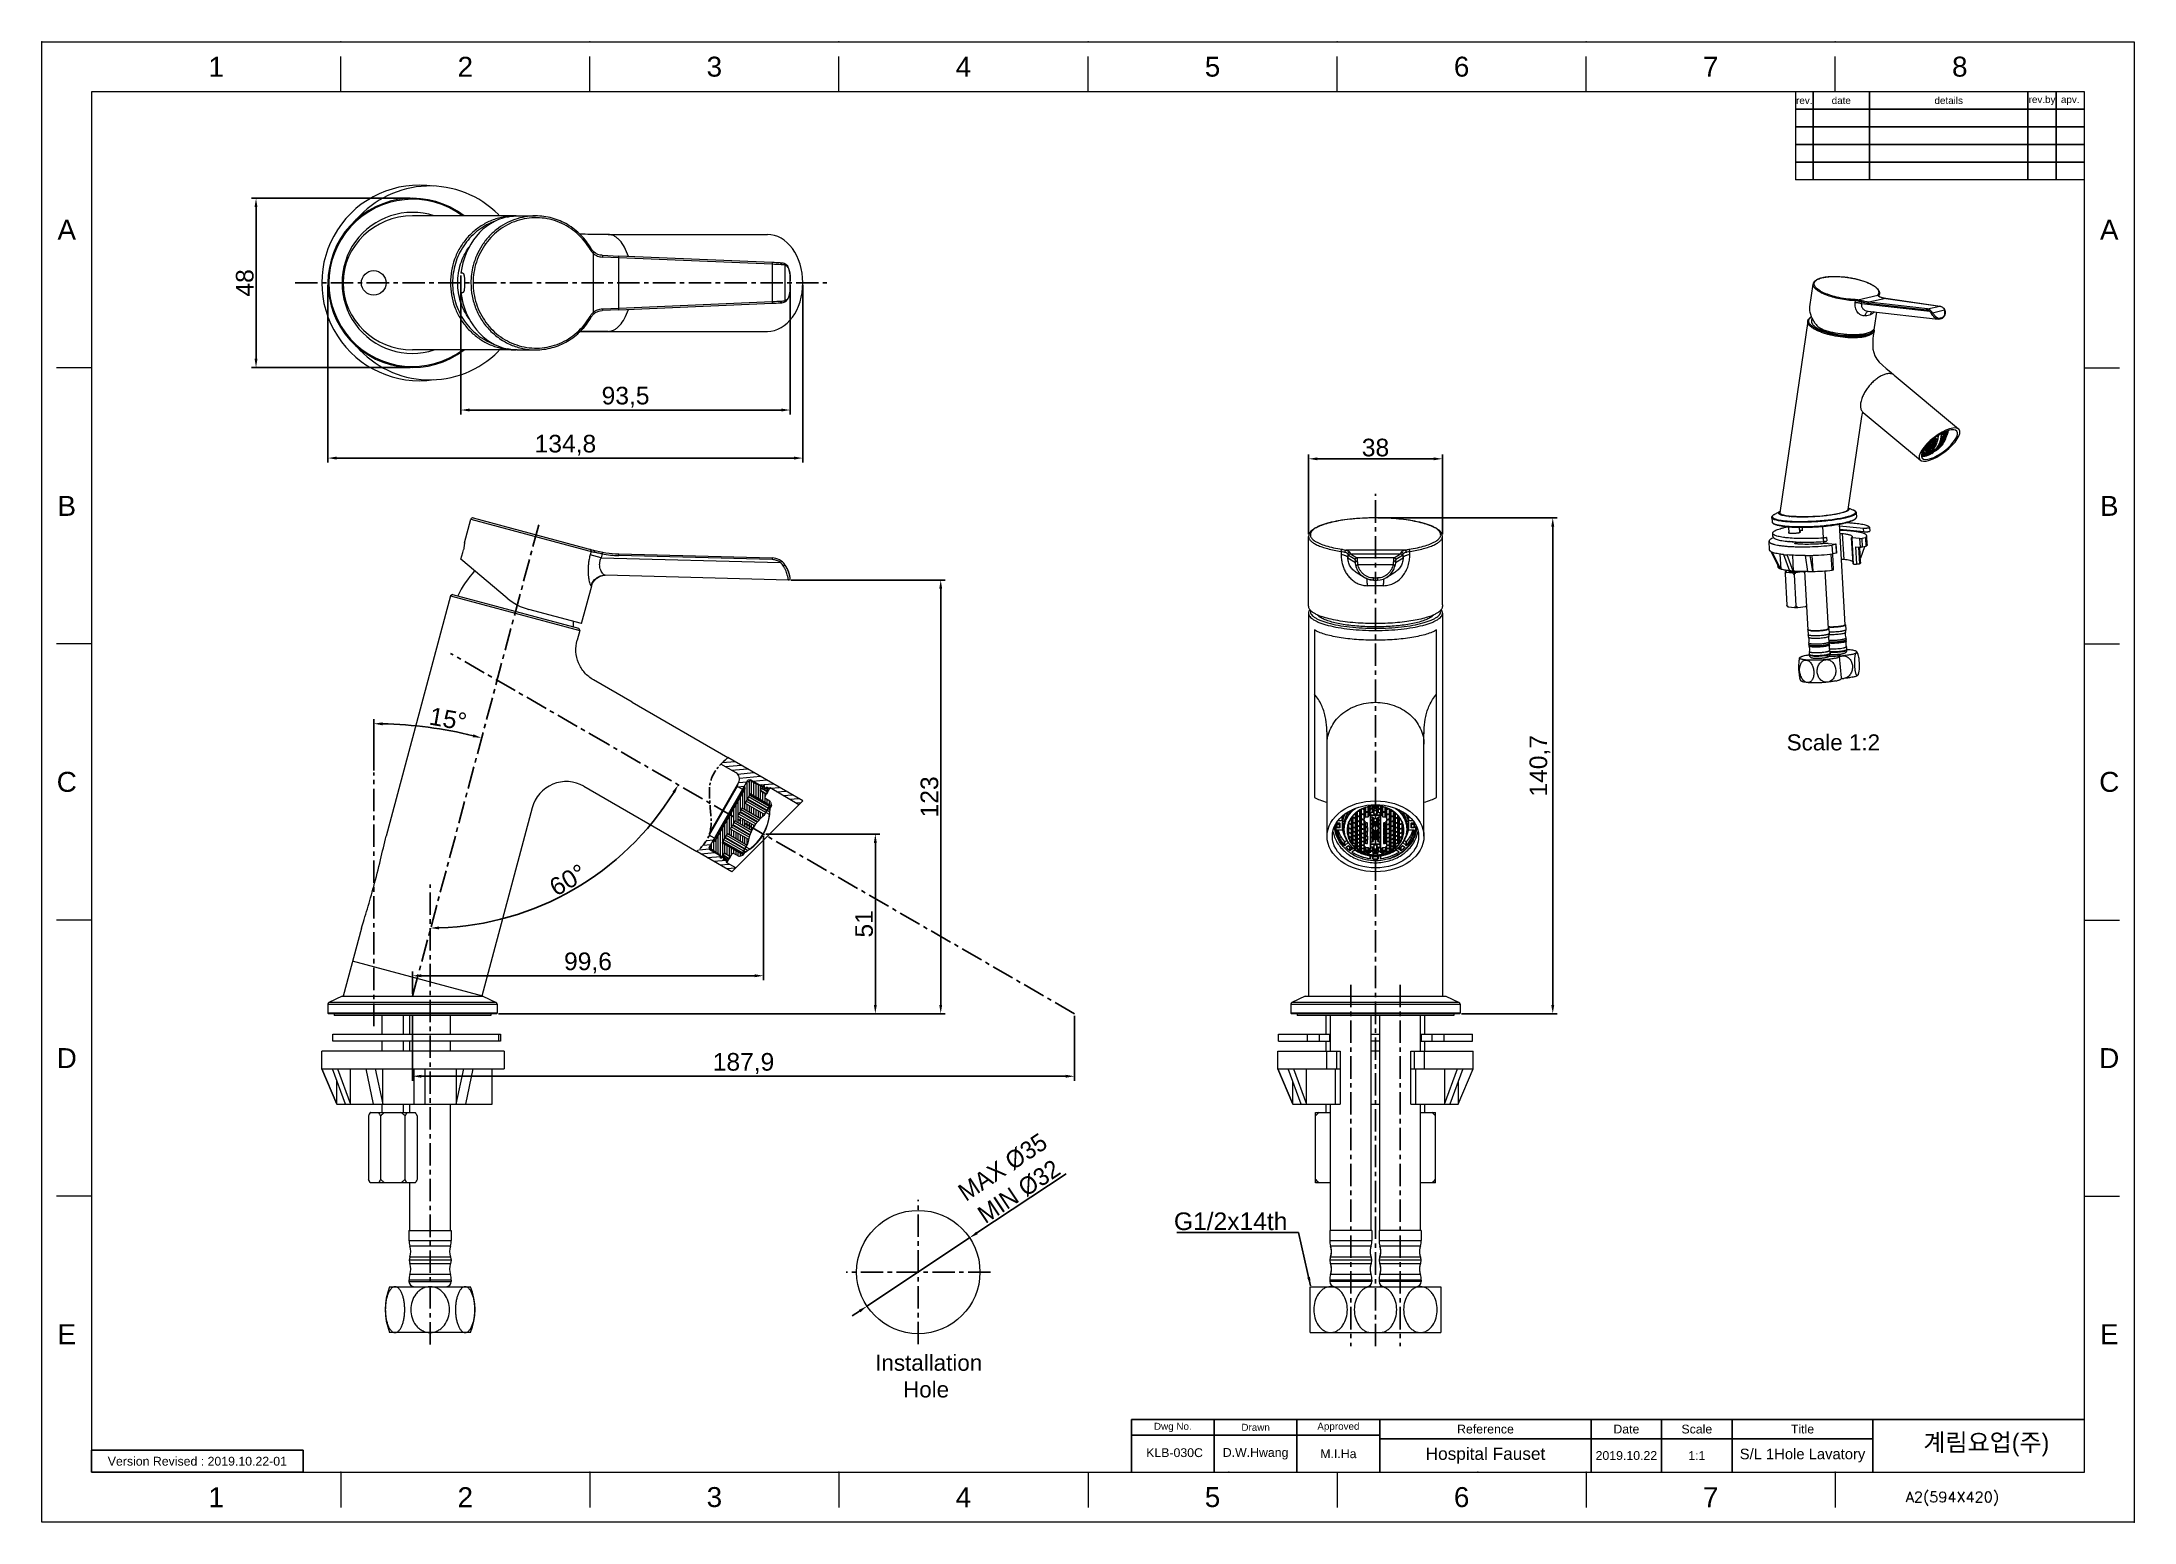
# Model space of a CAD drawing. Header units: millimetres. Extents: x 1968 to 2562, y -639 to -219.
import ezdxf

# ---------------------------------------------------------------- set-up
doc = ezdxf.new("R2010")
doc.units = ezdxf.units.MM
doc.header["$LTSCALE"] = 0.1
doc.linetypes.add('CENTERX2', pattern=[101.6, 63.5, -12.7, 12.7, -12.7])
doc.layers.get('0').update_dxf_attribs({"lineweight": 13})
for name, color, linetype in [('5', 2, 'Continuous'), ('CENTER', 1, 'CENTERX2'), ('FORM', 7, 'Continuous'), ('TEXT', 2, 'Continuous')]:
    doc.layers.add(name, color=color, linetype=linetype)
doc.layers.add('DIM', color=3, linetype='Continuous', lineweight=9)
doc.styles.add('ROMANS', font='romans')
doc.styles.get("Standard").update_dxf_attribs({"font": 'arial.ttf'})
doc.dimstyles.new('ISO-25', dxfattribs={"dimtxt": 2.5, "dimasz": 2.5, "dimexe": 1.25, "dimexo": 0.625, "dimtad": 1, "dimtxsty": 'Standard', "dimcen": 2.5, "dimadec": 0, "dimazin": 0, "dimtfac": 1, "dimtmove": 0, "dimatfit": 3, "dimfxl": 0, "dimarcsym": 0})

msp = doc.modelspace()

# ---------------------------------------------------------------- texts
at = {"char_height": 5.657, "attachment_point": 5}
for s, width, insert in [('1', 50, (2017.194, -226.229)), ('2', 50, (2087.901, -226.229)), ('3', 50, (2158.608, -226.229)), ('4', 50, (2229.315, -226.229)), ('5', 50, (2300.022, -226.229)), ('6', 50, (2370.729, -226.229)), ('7', 50, (2441.436, -226.229)), ('8', 50, (2512.144, -226.229)), ('A', 10, (1974.77, -272.471)), ('A', 10, (2554.568, -272.471)), ('B', 10, (1974.77, -350.815)), ('B', 10, (2554.568, -350.815)), ('C', 10, (1974.77, -429.158)), ('C', 10, (2554.568, -429.158)), ('D', 10, (1974.77, -507.501)), ('D', 10, (2554.568, -507.501)), ('E', 10, (1974.77, -585.845)), ('E', 10, (2554.568, -585.845)), ('1', 50, (2017.194, -632.087)), ('2', 50, (2087.901, -632.087)), ('3', 50, (2158.608, -632.087)), ('4', 50, (2229.315, -632.087)), ('5', 50, (2300.022, -632.087)), ('6', 50, (2370.729, -632.087)), ('7', 50, (2441.436, -632.087))]:
    msp.add_mtext_dynamic_manual_height_columns(s, width=width, gutter_width=12.5, heights=[0], dxfattribs=dict(at, insert=insert))
at = {"layer": '5', "style": 'ROMANS'}
msp.add_text(' A2(594X420)', height=3, dxfattribs=at).set_placement((2494.742, -633.529))
at = {"layer": 'DIM', "insert": (2321.279, -556.359), "char_height": 5, "attachment_point": 9}
msp.add_mtext('G1/2x14th', dxfattribs=at)
at = {"layer": 'TEXT'}
for s, width, insert, char_height, attachment_point in [('rev.', 5, (2467.997, -235.799), 2, 5), ('date', 16, (2478.497, -235.799), 2, 5), ('details', 45, (2508.997, -235.799), 2, 5), ('rev.by', 8, (2535.497, -235.799), 2, 5), ('apv.', 8, (2543.497, -235.799), 2, 5), ('Scale 1:2', 28.12245, (2463.002, -415.642), 4.55, 1), ('Installation \\P{\\W4.47978; }Hole', 28.12245, (2204.26, -591.654), 4.55, 1), ('Dwg No.', 23.5, (2288.747, -612.267), 2, 5), ('Drawn', 23.5, (2312.247, -612.267), 2, 5), ('Approved', 23.5, (2335.747, -612.267), 2, 5), ('Reference', 60, (2377.497, -612.767), 2.5, 5), ('Date', 20, (2417.497, -612.767), 2.5, 5), ('Scale', 20, (2437.497, -612.767), 2.5, 5), ('Title', 40, (2467.497, -612.767), 2.5, 5), ('Version Revised : 2019.10.22-01', 60, (2011.841, -621.892), 2.5, 5), ('KLB-030C', 23.5, (2289.239, -619.467), 2.5, 5), ('D.W.Hwang', 23.5, (2312.247, -619.767), 2.5, 5), ('M.I.Ha', 23.5, (2335.747, -619.767), 2.5, 5), ('Hospital Fauset', 60, (2377.497, -620.267), 3.5, 5), ('2019.10.22', 20, (2417.497, -620.267), 2.5, 5), ('1:1', 20, (2437.497, -620.267), 2.5, 5), ('S/L 1Hole Lavatory', 40, (2467.497, -620.267), 3, 5)]:
    msp.add_mtext_dynamic_manual_height_columns(s, width=width, gutter_width=12.5, heights=[0], dxfattribs=dict(at, insert=insert, char_height=char_height, attachment_point=attachment_point))
at = {"layer": 'TEXT', "linetype": 'CENTERX2', "insert": (2519.674, -617.275), "char_height": 5, "attachment_point": 5}
msp.add_mtext_dynamic_manual_height_columns('{\\fHYGothic-Medium|b0|i0|c129|p18;계림요업(주)}', width=60, gutter_width=12.5, heights=[0], dxfattribs=at)

# ---------------------------------------------------------------- blocks, each defined once
blk = doc.blocks.new('*D29')
at = {"layer": 'Defpoints', "color": 0}
for p in [(2072.91, -263.55), (2028.5, -311.55), (2072.91, -311.55)]:
    blk.add_point(p, dxfattribs=at)
at = {"layer": 'DIM', "color": 3, "lineweight": -2}
for p, q in [((2072.29, -263.55), (2027.25, -263.55)), ((2028.5, -266.05), (2028.5, -309.05)), ((2072.29, -311.55), (2027.25, -311.55))]:
    blk.add_line(p, q, dxfattribs=at)
at = {"layer": 'DIM', "color": 3}
for points in [[(2028.08, -266.05), (2028.91, -266.05), (2028.5, -263.55)], [(2028.08, -309.05), (2028.91, -309.05), (2028.5, -311.55)]]:
    blk.add_solid(points, dxfattribs=at)
at = {"layer": 'DIM', "color": 3, "insert": (2025.32, -287.55), "char_height": 5, "attachment_point": 5, "rotation": 90}
blk.add_mtext('48', dxfattribs=at)
blk = doc.blocks.new('*D30')
at = {"layer": 'Defpoints', "color": 0}
for p in [(2048.91, -287.55), (2183.72, -287.55), (2183.72, -337.25)]:
    blk.add_point(p, dxfattribs=at)
at = {"layer": 'DIM', "color": 3, "lineweight": -2}
for p, q in [((2048.91, -288.17), (2048.91, -338.5)), ((2183.72, -288.17), (2183.72, -338.5)), ((2051.41, -337.25), (2181.22, -337.25))]:
    blk.add_line(p, q, dxfattribs=at)
at = {"layer": 'DIM', "color": 3}
for points in [[(2051.41, -336.83), (2051.41, -337.67), (2048.91, -337.25)], [(2181.22, -336.83), (2181.22, -337.67), (2183.72, -337.25)]]:
    blk.add_solid(points, dxfattribs=at)
at = {"layer": 'DIM', "color": 3, "insert": (2116.32, -333.62), "char_height": 5, "attachment_point": 5}
blk.add_mtext('134,8', dxfattribs=at)
blk = doc.blocks.new('*D32')
at = {"layer": 'Defpoints', "color": 0}
for p in [(2365.28, -337.46), (2327.28, -359.5), (2365.28, -359.5)]:
    blk.add_point(p, dxfattribs=at)
at = {"layer": 'DIM', "color": 3, "lineweight": -2}
for p, q in [((2327.28, -358.88), (2327.28, -336.21)), ((2329.78, -337.46), (2362.78, -337.46)), ((2365.28, -358.88), (2365.28, -336.21))]:
    blk.add_line(p, q, dxfattribs=at)
at = {"layer": 'DIM', "color": 3}
for points in [[(2329.78, -337.05), (2329.78, -337.88), (2327.28, -337.46)], [(2362.78, -337.05), (2362.78, -337.88), (2365.28, -337.46)]]:
    blk.add_solid(points, dxfattribs=at)
at = {"layer": 'DIM', "color": 3, "insert": (2346.28, -334.29), "char_height": 5, "attachment_point": 5}
blk.add_mtext('38', dxfattribs=at)
blk = doc.blocks.new('*D33')
at = {"layer": 'Defpoints', "color": 0}
for p in [(2346.28, -354.21), (2370.08, -494.9), (2396.6, -494.9)]:
    blk.add_point(p, dxfattribs=at)
at = {"layer": 'DIM', "color": 3, "lineweight": -2}
for p, q in [((2346.91, -354.21), (2397.85, -354.21)), ((2396.6, -356.71), (2396.6, -492.4)), ((2370.71, -494.9), (2397.85, -494.9))]:
    blk.add_line(p, q, dxfattribs=at)
at = {"layer": 'DIM', "color": 3}
for points in [[(2396.18, -356.71), (2397.02, -356.71), (2396.6, -354.21)], [(2396.18, -492.4), (2397.02, -492.4), (2396.6, -494.9)]]:
    blk.add_solid(points, dxfattribs=at)
at = {"layer": 'DIM', "color": 3, "insert": (2392.97, -424.56), "char_height": 5, "attachment_point": 5, "rotation": 90}
blk.add_mtext('140,7', dxfattribs=at)
blk = doc.blocks.new('*D34')
at = {"layer": 'Defpoints', "color": 0}
for p in [(2128.44, -418.46), (2077.97, -458.23), (2105.77, -465.69), (2260.84, -494.9), (2077.97, -588.75)]:
    blk.add_point(p, dxfattribs=at)
at = {"layer": 'DIM', "color": 3, "lineweight": -2}
blk.add_arc((2077.97, -389.32), 81.27, 271.76254, 328.23746, dxfattribs=at)
at = {"layer": 'DIM', "color": 3}
for points in [[(2146.72, -431.89), (2147.43, -432.32), (2148.36, -429.96)], [(2080.48, -470.97), (2080.47, -470.14), (2077.97, -470.6)]]:
    blk.add_solid(points, dxfattribs=at)
at = {"layer": 'DIM', "color": 3, "insert": (2117.02, -456.96), "char_height": 5, "attachment_point": 5, "rotation": 30}
blk.add_mtext('60°', dxfattribs=at)
blk = doc.blocks.new('*D35')
at = {"layer": 'Defpoints', "color": 0}
for p in [(2108.76, -356.12), (2072.23, -413.07), (2061.91, -426.49), (2072.91, -489.9), (2061.91, -498.4)]:
    blk.add_point(p, dxfattribs=at)
at = {"layer": 'DIM', "color": 3, "lineweight": -2}
blk.add_line((2061.91, -425.87), (2061.91, -411.37), dxfattribs=at)
blk.add_arc((2061.91, -530.95), 118.33, 76.21051, 88.78949, dxfattribs=at)
at = {"layer": 'DIM', "color": 3}
for points in [[(2064.41, -413.07), (2064.42, -412.23), (2061.91, -412.62)], [(2090.22, -415.63), (2090.02, -416.44), (2092.54, -416.65)]]:
    blk.add_solid(points, dxfattribs=at)
at = {"layer": 'DIM', "color": 3, "insert": (2083.01, -411.29), "char_height": 5, "attachment_point": 5, "rotation": 350}
blk.add_mtext('15°', dxfattribs=at)
blk = doc.blocks.new('*D36')
at = {"layer": 'Defpoints', "color": 0}
for p in [(2172.54, -443.92), (2204.3, -443.92), (2096.71, -494.9)]:
    blk.add_point(p, dxfattribs=at)
at = {"layer": 'DIM', "color": 3, "lineweight": -2}
for p, q in [((2173.17, -443.92), (2205.55, -443.92)), ((2204.3, -492.4), (2204.3, -446.42)), ((2097.34, -494.9), (2205.55, -494.9))]:
    blk.add_line(p, q, dxfattribs=at)
at = {"layer": 'DIM', "color": 3}
for points in [[(2203.88, -446.42), (2204.71, -446.42), (2204.3, -443.92)], [(2203.88, -492.4), (2204.71, -492.4), (2204.3, -494.9)]]:
    blk.add_solid(points, dxfattribs=at)
at = {"layer": 'DIM', "color": 3, "insert": (2201.12, -469.41), "char_height": 5, "attachment_point": 5, "rotation": 90}
blk.add_mtext('51', dxfattribs=at)
blk = doc.blocks.new('*D37')
at = {"layer": 'Defpoints', "color": 0}
for p in [(2179.64, -371.85), (2222.86, -371.85), (2096.71, -494.9)]:
    blk.add_point(p, dxfattribs=at)
at = {"layer": 'DIM', "color": 3, "lineweight": -2}
for p, q in [((2180.27, -371.85), (2224.11, -371.85)), ((2222.86, -492.4), (2222.86, -374.35)), ((2097.34, -494.9), (2224.11, -494.9))]:
    blk.add_line(p, q, dxfattribs=at)
at = {"layer": 'DIM', "color": 3}
for points in [[(2222.45, -374.35), (2223.28, -374.35), (2222.86, -371.85)], [(2222.45, -492.4), (2223.28, -492.4), (2222.86, -494.9)]]:
    blk.add_solid(points, dxfattribs=at)
at = {"layer": 'DIM', "color": 3, "insert": (2219.68, -433.38), "char_height": 5, "attachment_point": 5, "rotation": 90}
blk.add_mtext('123', dxfattribs=at)
blk = doc.blocks.new('*D39')
at = {"layer": 'Defpoints', "color": 0}
for p in [(2072.91, -494.9), (2260.84, -494.9), (2260.84, -512.65)]:
    blk.add_point(p, dxfattribs=at)
at = {"layer": 'DIM', "color": 3, "lineweight": -2}
for p, q in [((2072.91, -495.53), (2072.91, -513.9)), ((2260.84, -495.53), (2260.84, -513.9)), ((2075.41, -512.65), (2258.34, -512.65))]:
    blk.add_line(p, q, dxfattribs=at)
at = {"layer": 'DIM', "color": 3}
for points in [[(2075.41, -512.23), (2075.41, -513.06), (2072.91, -512.65)], [(2258.34, -512.23), (2258.34, -513.06), (2260.84, -512.65)]]:
    blk.add_solid(points, dxfattribs=at)
at = {"layer": 'DIM', "color": 3, "insert": (2166.88, -509.02), "char_height": 5, "attachment_point": 5}
blk.add_mtext('187,9', dxfattribs=at)
blk = doc.blocks.new('*D40')
at = {"layer": 'Defpoints', "color": 0}
for p in [(2172.54, -443.92), (2172.54, -484.13), (2072.91, -489.9)]:
    blk.add_point(p, dxfattribs=at)
at = {"layer": 'DIM', "color": 3, "lineweight": -2}
for p, q in [((2172.54, -444.55), (2172.54, -485.38)), ((2072.91, -489.28), (2072.91, -482.88)), ((2075.41, -484.13), (2170.04, -484.13))]:
    blk.add_line(p, q, dxfattribs=at)
at = {"layer": 'DIM', "color": 3}
for points in [[(2075.41, -483.72), (2075.41, -484.55), (2072.91, -484.13)], [(2170.04, -483.72), (2170.04, -484.55), (2172.54, -484.13)]]:
    blk.add_solid(points, dxfattribs=at)
at = {"layer": 'DIM', "color": 3, "insert": (2122.73, -480.5), "char_height": 5, "attachment_point": 5}
blk.add_mtext('99,6', dxfattribs=at)
blk = doc.blocks.new('*D41')
at = {"layer": 'Defpoints', "color": 0}
for p in [(2231.06, -558.5), (2201.92, -577.89)]:
    blk.add_point(p, dxfattribs=at)
at = {"layer": 'DIM', "color": 0, "lineweight": -2}
for p, q in [((2258.43, -540.29), (2233.14, -557.11)), ((2201.92, -577.89), (2231.06, -558.5)), ((2199.84, -579.28), (2197.76, -580.66))]:
    blk.add_line(p, q, dxfattribs=at)
at = {"layer": 'DIM', "color": 0}
for points in [[(2232.91, -556.77), (2233.37, -557.46), (2231.06, -558.5)], [(2199.61, -578.93), (2200.07, -579.62), (2201.92, -577.89)]]:
    blk.add_solid(points, dxfattribs=at)
at = {"layer": 'DIM', "color": 0, "insert": (2242.78, -541.93), "char_height": 5, "attachment_point": 5, "rotation": 33.64357}
blk.add_mtext('{\\fMS PGothic|b0|i0|c129|p34;MAX %%C35\\PMIN %%C32}', dxfattribs=at)
blk = doc.blocks.new('*D42')
at = {"layer": 'Defpoints', "color": 0}
for p in [(2086.66, -284.8), (2180.14, -287.55), (2180.14, -323.62)]:
    blk.add_point(p, dxfattribs=at)
at = {"layer": 'DIM', "color": 3, "lineweight": -2}
for p, q in [((2086.66, -285.42), (2086.66, -324.87)), ((2180.14, -288.17), (2180.14, -324.87)), ((2089.16, -323.62), (2177.64, -323.62))]:
    blk.add_line(p, q, dxfattribs=at)
at = {"layer": 'DIM', "color": 3}
for points in [[(2089.16, -323.2), (2089.16, -324.03), (2086.66, -323.62)], [(2177.64, -323.2), (2177.64, -324.03), (2180.14, -323.62)]]:
    blk.add_solid(points, dxfattribs=at)
at = {"layer": 'DIM', "color": 3, "insert": (2133.4, -319.99), "char_height": 5, "attachment_point": 5}
blk.add_mtext('93,5', dxfattribs=at)

# ---------------------------------------------------------------- dimensions: what is measured, and where the dimension line sits
at = {"layer": 'DIM', "color": 7}
for base, p1, p2, picture, middle in [((2028.497, -311.549), (2072.914, -263.549), (2072.914, -311.549), '*D29', (2025.319, -287.549)), ((2222.862, -371.855), (2096.714, -494.902), (2179.641, -371.855), '*D37', (2219.683, -433.378)), ((2204.297, -443.923), (2096.714, -494.902), (2172.544, -443.923), '*D36', (2201.12, -469.413))]:
    dim = msp.add_linear_dim(base=base, p1=p1, p2=p2, angle=90, dimstyle='ISO-25', override={"dimtxt": 5, "dimdec": 1, "dimcen": 5, "dimclrd": 3, "dimclre": 3, "dimclrt": 3, "dimtdec": 1, "dimfxl": 1.25, "dimtfill": 1}, dxfattribs=at)
    dim.commit()
    dim.dimension.update_dxf_attribs({"geometry": picture, "text_midpoint": middle})
for base, p1, p2, picture, middle in [((2180.141, -323.618), (2086.659, -284.799), (2180.141, -287.549), '*D42', (2133.4, -319.988)), ((2172.544, -484.135), (2072.914, -489.902), (2172.544, -443.923), '*D40', (2122.729, -480.505))]:
    dim = msp.add_linear_dim(base=base, p1=p1, p2=p2, dimstyle='ISO-25', override={"dimtxt": 5, "dimdec": 1, "dimcen": 5, "dimclrd": 3, "dimclre": 3, "dimclrt": 3, "dimtdec": 1, "dimfxl": 1.25, "dimtfill": 1}, dxfattribs=at)
    dim.commit()
    dim.dimension.update_dxf_attribs({"geometry": picture, "text_midpoint": middle})
for base, p1, p2, picture, middle in [((2183.718, -337.251), (2048.914, -287.549), (2183.718, -287.55), '*D30', (2116.316, -337.251)), ((2365.282, -337.465), (2327.282, -359.502), (2365.282, -359.502), '*D32', (2346.282, -337.465)), ((2260.842, -512.648), (2072.914, -494.902), (2260.842, -494.902), '*D39', (2166.878, -512.648))]:
    dim = msp.add_linear_dim(base=base, p1=p1, p2=p2, dimstyle='ISO-25', override={"dimtxt": 5, "dimdec": 1, "dimcen": 5, "dimclrd": 3, "dimclre": 3, "dimclrt": 3, "dimtdec": 1, "dimfxl": 1.25, "dimtfill": 1}, dxfattribs=at)
    dim.commit()
    dim.dimension.update_dxf_attribs({"geometry": picture, "text_midpoint": middle, "dimtype": 160})
dim = msp.add_angular_dim_2l(base=(2072.228, -413.073), line1=((2072.914, -489.902), (2108.761, -356.121)), line2=((2061.914, -498.398), (2061.914, -426.491)), dimstyle='ISO-25', override={"dimtxt": 5, "dimdec": 1, "dimcen": 5, "dimclrd": 3, "dimclre": 3, "dimclrt": 3, "dimtdec": 1, "dimfxl": 1.25, "dimtfill": 1}, dxfattribs=at)
dim.commit()
dim.dimension.update_dxf_attribs({"geometry": '*D35', "text_midpoint": (2082.462, -414.421), "dimtype": 162})
dim = msp.add_linear_dim(base=(2396.6, -494.902), p1=(2346.282, -354.214), p2=(2370.082, -494.902), angle=90, dimstyle='ISO-25', override={"dimtxt": 5, "dimdec": 1, "dimcen": 5, "dimclrd": 3, "dimclre": 3, "dimclrt": 3, "dimtdec": 1, "dimfxl": 1.25, "dimtfill": 1}, dxfattribs=at)
dim.commit()
dim.dimension.update_dxf_attribs({"geometry": '*D33', "text_midpoint": (2396.6, -424.558), "dimtype": 160})
dim = msp.add_angular_dim_2l(base=(2105.771, -465.694), line1=((2260.842, -494.902), (2128.443, -418.462)), line2=((2077.975, -588.746), (2077.975, -458.226)), dimstyle='ISO-25', override={"dimtxt": 5, "dimdec": 1, "dimcen": 5, "dimclrd": 3, "dimclre": 3, "dimclrt": 3, "dimtdec": 1, "dimfxl": 1.25, "dimtfill": 1}, dxfattribs=at)
dim.commit()
dim.dimension.update_dxf_attribs({"geometry": '*D34', "text_midpoint": (2117.022, -456.955)})
at = {"layer": 'DIM'}
dim = msp.add_diameter_dim_2p(p1=(2201.925, -577.891), p2=(2231.062, -558.5), text='{\\fMS PGothic|b0|i0|c129|p34;MAX %%C35\\PMIN %%C32}', dimstyle='ISO-25', override={"dimtxt": 5, "dimcen": 5, "dimfxl": 1.25}, dxfattribs=at)
dim.commit()
dim.dimension.update_dxf_attribs({"geometry": '*D41', "text_midpoint": (2242.778, -541.928)})

# ---------------------------------------------------------------- hatches: boundary and pattern name
at = {"linetype": 'Continuous'}
h = msp.add_hatch(dxfattribs=at)
h.set_pattern_fill('DEFAULT__6', color=2, scale=0.632378, angle=90, style=0, pattern_type=0)
h.set_pattern_definition([(90, (1875.1375, -693.86044), (-0.632378, 0), [])])
edge = h.paths.add_edge_path()
edge.add_line((2159.927, -449.918), (2160.027, -449.745))
edge.add_line((2160.027, -449.745), (2159.248, -449.295))
edge.add_spline(control_points=[(2159.248, -449.295), (2159.216, -449.276), (2159.198, -449.245), (2159.198, -449.208)], knot_values=[0, 0, 0, 0, 1, 1, 1, 1], weights=[1, 0.9106836, 0.9106836, 1], degree=3, periodic=0)
edge.add_spline(control_points=[(2159.148, -449.122), (2159.179, -449.14), (2159.198, -449.172), (2159.198, -449.208)], knot_values=[0, 0, 0, 0, 1, 1, 1, 1], weights=[1, 0.9106836, 0.9106836, 1], degree=3, periodic=0)
edge.add_line((2159.148, -449.122), (2157.479, -448.158))
edge.add_line((2157.479, -448.158), (2157.729, -447.725))
edge.add_line((2157.729, -447.725), (2157.383, -447.525))
edge.add_spline(control_points=[(2157.383, -447.525), (2157.332, -447.496), (2157.317, -447.439), (2157.346, -447.389)], knot_values=[0, 0, 0, 0, 1, 1, 1, 1], weights=[1, 0.8047379, 0.8047379, 1], degree=3, periodic=0)
edge.add_line((2157.346, -447.389), (2158.246, -445.83))
edge.add_spline(control_points=[(2158.246, -445.83), (2158.275, -445.779), (2158.332, -445.764), (2158.383, -445.793)], knot_values=[0, 0, 0, 0, 1, 1, 1, 1], weights=[1, 0.8047379, 0.8047379, 1], degree=3, periodic=0)
edge.add_line((2158.729, -445.993), (2158.383, -445.793))
edge.add_line((2158.729, -445.993), (2167.429, -430.924))
edge.add_line((2167.429, -430.924), (2167.083, -430.724))
edge.add_spline(control_points=[(2167.046, -430.588), (2167.017, -430.638), (2167.032, -430.695), (2167.083, -430.724)], knot_values=[0, 0, 0, 0, 1, 1, 1, 1], weights=[1, 0.8047379, 0.8047379, 1], degree=3, periodic=0)
edge.add_line((2167.046, -430.588), (2167.946, -429.029))
edge.add_spline(control_points=[(2168.083, -428.992), (2168.032, -428.963), (2167.975, -428.978), (2167.946, -429.029)], knot_values=[0, 0, 0, 0, 1, 1, 1, 1], weights=[1, 0.8047379, 0.8047379, 1], degree=3, periodic=0)
edge.add_line((2168.429, -429.192), (2168.083, -428.992))
edge.add_line((2168.429, -429.192), (2168.679, -428.759))
edge.add_line((2170.348, -429.723), (2168.679, -428.759))
edge.add_spline(control_points=[(2170.348, -429.723), (2170.379, -429.741), (2170.416, -429.741), (2170.448, -429.723)], knot_values=[0, 0, 0, 0, 1, 1, 1, 1], weights=[1, 0.9106836, 0.9106836, 1], degree=3, periodic=0)
edge.add_spline(control_points=[(2170.548, -429.723), (2170.516, -429.704), (2170.479, -429.704), (2170.448, -429.723)], knot_values=[0, 0, 0, 0, 1, 1, 1, 1], weights=[1, 0.9106836, 0.9106836, 1], degree=3, periodic=0)
edge.add_line((2171.327, -430.173), (2170.548, -429.723))
edge.add_line((2171.327, -430.173), (2171.427, -429.999))
edge.add_line((2171.427, -429.999), (2172.012, -429.843))
edge.add_line((2171.975, -430.455), (2172.012, -429.843))
edge.add_spline(control_points=[(2172.13, -430.545), (2172.119, -430.552), (2172.097, -430.561), (2172.059, -430.562), (2172.024, -430.55), (2171.995, -430.525), (2171.978, -430.492), (2171.974, -430.468), (2171.975, -430.455)], knot_values=[0, 0, 0, 0, 0.1666667, 0.3333333, 0.5, 0.6666667, 0.8333333, 1, 1, 1, 1], degree=3, periodic=0)
edge.add_line((2172.709, -430.162), (2172.13, -430.545))
edge.add_line((2172.882, -430.262), (2172.709, -430.162))
edge.add_line((2172.841, -430.955), (2172.882, -430.262))
edge.add_spline(control_points=[(2172.996, -431.045), (2172.985, -431.052), (2172.963, -431.061), (2172.926, -431.062), (2172.89, -431.05), (2172.861, -431.025), (2172.844, -430.992), (2172.84, -430.968), (2172.841, -430.955)], knot_values=[0, 0, 0, 0, 0.1666667, 0.3333333, 0.5, 0.6666667, 0.8333333, 1, 1, 1, 1], degree=3, periodic=0)
edge.add_line((2173.575, -430.662), (2172.996, -431.045))
edge.add_line((2173.575, -430.662), (2173.748, -430.762))
edge.add_line((2173.707, -431.455), (2173.748, -430.762))
edge.add_spline(control_points=[(2173.862, -431.545), (2173.851, -431.552), (2173.829, -431.561), (2173.792, -431.562), (2173.756, -431.55), (2173.727, -431.525), (2173.71, -431.492), (2173.706, -431.468), (2173.707, -431.455)], knot_values=[0, 0, 0, 0, 0.1666667, 0.3333333, 0.5, 0.6666667, 0.8333333, 1, 1, 1, 1], degree=3, periodic=0)
edge.add_line((2174.011, -431.446), (2173.862, -431.545))
edge.add_line((2174.025, -431.499), (2174.011, -431.446))
edge.add_line((2173.8, -431.889), (2174.025, -431.499))
edge.add_spline(control_points=[(2173.8, -431.889), (2173.786, -431.914), (2173.757, -431.922), (2173.732, -431.907)], knot_values=[0, 0, 0, 0, 1, 1, 1, 1], weights=[1, 0.8047379, 0.8047379, 1], degree=3, periodic=0)
edge.add_line((2172.043, -430.932), (2173.732, -431.907))
edge.add_line((2171.643, -431.625), (2172.043, -430.932))
edge.add_line((2171.643, -431.625), (2173.332, -432.6))
edge.add_spline(control_points=[(2173.332, -432.6), (2173.357, -432.615), (2173.365, -432.643), (2173.35, -432.668)], knot_values=[0, 0, 0, 0, 1, 1, 1, 1], weights=[1, 0.8047379, 0.8047379, 1], degree=3, periodic=0)
edge.add_line((2173.025, -433.231), (2173.35, -432.668))
edge.add_spline(control_points=[(2173.025, -433.231), (2172.879, -433.485), (2172.955, -433.768), (2173.208, -433.914)], knot_values=[0, 0, 0, 0, 1, 1, 1, 1], weights=[1, 0.8047379, 0.8047379, 1], degree=3, periodic=0)
edge.add_line((2174.328, -434.561), (2173.208, -433.914))
edge.add_spline(control_points=[(2174.561, -434.864), (2174.526, -434.735), (2174.444, -434.628), (2174.328, -434.561)], knot_values=[0, 0, 0, 0, 1, 1, 1, 1], weights=[1, 0.949253, 0.949253, 1], degree=3, periodic=0)
edge.add_line((2174.561, -434.864), (2174.842, -435.914))
edge.add_spline(control_points=[(2174.769, -435.97), (2174.814, -435.996), (2174.856, -435.964), (2174.842, -435.914)], knot_values=[0, 0, 0, 0, 1, 1, 1, 1], weights=[1, 0.5884556, 0.5884556, 1], degree=3, periodic=0)
edge.add_line((2174.769, -435.97), (2174.44, -435.78))
edge.add_line((2168.811, -432.53), (2174.44, -435.78))
edge.add_line((2168.811, -432.53), (2168.712, -432.702))
edge.add_line((2168.712, -432.702), (2174.341, -435.952))
edge.add_line((2174.239, -436.129), (2174.341, -435.952))
edge.add_line((2168.61, -432.879), (2174.239, -436.129))
edge.add_line((2168.61, -432.879), (2168.012, -433.914))
edge.add_line((2168.012, -433.914), (2173.641, -437.164))
edge.add_line((2173.539, -437.341), (2173.641, -437.164))
edge.add_line((2167.91, -434.091), (2173.539, -437.341))
edge.add_line((2167.91, -434.091), (2167.312, -435.127))
edge.add_line((2167.312, -435.127), (2172.941, -438.377))
edge.add_line((2172.862, -438.514), (2172.941, -438.377))
edge.add_spline(control_points=[(2172.862, -438.514), (2172.849, -438.538), (2172.83, -438.558), (2172.808, -438.574)], knot_values=[0, 0, 0, 0, 1, 1, 1, 1], weights=[1, 0.9862307, 0.9862307, 1], degree=3, periodic=0)
edge.add_spline(control_points=[(2171.697, -439.511), (2172.049, -439.177), (2172.419, -438.864), (2172.808, -438.574)], knot_values=[0, 0, 0, 0, 1, 1, 1, 1], weights=[1, 0.9987831, 0.9987831, 1], degree=3, periodic=0)
edge.add_line((2166.51, -436.516), (2171.697, -439.511))
edge.add_line((2166.51, -436.516), (2165.912, -437.551))
edge.add_line((2165.912, -437.551), (2170.851, -440.403))
edge.add_line((2170.718, -440.562), (2170.851, -440.403))
edge.add_line((2165.81, -437.728), (2170.718, -440.562))
edge.add_line((2165.81, -437.728), (2165.212, -438.764))
edge.add_line((2165.212, -438.764), (2169.999, -441.527))
edge.add_spline(control_points=[(2169.196, -442.917), (2169.433, -442.436), (2169.7, -441.972), (2169.999, -441.527)], knot_values=[0, 0, 0, 0, 1, 1, 1, 1], weights=[1, 0.9985163, 0.9985163, 1], degree=3, periodic=0)
edge.add_line((2164.41, -440.153), (2169.196, -442.917))
edge.add_line((2164.41, -440.153), (2163.812, -441.189))
edge.add_line((2163.812, -441.189), (2168.72, -444.022))
edge.add_line((2168.649, -444.217), (2168.72, -444.022))
edge.add_line((2163.71, -441.366), (2168.649, -444.217))
edge.add_line((2163.71, -441.366), (2163.112, -442.401))
edge.add_line((2163.112, -442.401), (2168.3, -445.396))
edge.add_spline(control_points=[(2168.044, -446.827), (2168.1, -446.345), (2168.186, -445.868), (2168.3, -445.396)], knot_values=[0, 0, 0, 0, 1, 1, 1, 1], weights=[1, 0.9987831, 0.9987831, 1], degree=3, periodic=0)
edge.add_spline(control_points=[(2168.019, -446.903), (2168.032, -446.88), (2168.041, -446.854), (2168.044, -446.827)], knot_values=[0, 0, 0, 0, 1, 1, 1, 1], weights=[1, 0.9862307, 0.9862307, 1], degree=3, periodic=0)
edge.add_line((2167.939, -447.041), (2168.019, -446.903))
edge.add_line((2162.31, -443.791), (2167.939, -447.041))
edge.add_line((2162.31, -443.791), (2161.712, -444.826))
edge.add_line((2161.712, -444.826), (2167.341, -448.076))
edge.add_line((2167.239, -448.253), (2167.341, -448.076))
edge.add_line((2161.61, -445.003), (2167.239, -448.253))
edge.add_line((2161.61, -445.003), (2161.012, -446.039))
edge.add_line((2161.012, -446.039), (2166.641, -449.289))
edge.add_line((2166.539, -449.466), (2166.641, -449.289))
edge.add_line((2160.91, -446.216), (2166.539, -449.466))
edge.add_line((2160.91, -446.216), (2160.811, -446.387))
edge.add_line((2166.44, -449.637), (2160.811, -446.387))
edge.add_line((2166.769, -449.826), (2166.44, -449.637))
edge.add_spline(control_points=[(2166.769, -449.826), (2166.814, -449.853), (2166.807, -449.905), (2166.757, -449.918)], knot_values=[0, 0, 0, 0, 1, 1, 1, 1], weights=[1, 0.5884556, 0.5884556, 1], degree=3, periodic=0)
edge.add_line((2165.707, -450.199), (2166.757, -449.918))
edge.add_spline(control_points=[(2165.707, -450.199), (2165.578, -450.234), (2165.444, -450.217), (2165.328, -450.149)], knot_values=[0, 0, 0, 0, 1, 1, 1, 1], weights=[1, 0.949253, 0.949253, 1], degree=3, periodic=0)
edge.add_line((2165.328, -450.149), (2164.208, -449.503))
edge.add_spline(control_points=[(2163.525, -449.686), (2163.672, -449.432), (2163.955, -449.356), (2164.208, -449.503)], knot_values=[0, 0, 0, 0, 1, 1, 1, 1], weights=[1, 0.8047379, 0.8047379, 1], degree=3, periodic=0)
edge.add_line((2163.2, -450.249), (2163.525, -449.686))
edge.add_spline(control_points=[(2163.132, -450.267), (2163.157, -450.282), (2163.186, -450.274), (2163.2, -450.249)], knot_values=[0, 0, 0, 0, 1, 1, 1, 1], weights=[1, 0.8047379, 0.8047379, 1], degree=3, periodic=0)
edge.add_line((2161.443, -449.292), (2163.132, -450.267))
edge.add_line((2161.443, -449.292), (2161.043, -449.985))
edge.add_line((2161.043, -449.985), (2162.732, -450.96))
edge.add_spline(control_points=[(2162.75, -451.028), (2162.765, -451.003), (2162.757, -450.975), (2162.732, -450.96)], knot_values=[0, 0, 0, 0, 1, 1, 1, 1], weights=[1, 0.8047379, 0.8047379, 1], degree=3, periodic=0)
edge.add_line((2162.525, -451.418), (2162.75, -451.028))
edge.add_line((2162.525, -451.418), (2162.017, -451.554))
edge.add_line((2162.05, -451.004), (2162.017, -451.554))
edge.add_spline(control_points=[(2161.895, -450.914), (2161.906, -450.907), (2161.928, -450.898), (2161.966, -450.897), (2162.002, -450.909), (2162.03, -450.934), (2162.047, -450.967), (2162.051, -450.991), (2162.05, -451.004)], knot_values=[0, 0, 0, 0, 0.1666667, 0.3333333, 0.5, 0.6666667, 0.8333333, 1, 1, 1, 1], degree=3, periodic=0)
edge.add_line((2161.315, -451.297), (2161.895, -450.914))
edge.add_line((2161.315, -451.297), (2161.142, -451.197))
edge.add_line((2161.184, -450.504), (2161.142, -451.197))
edge.add_spline(control_points=[(2161.029, -450.414), (2161.04, -450.407), (2161.062, -450.398), (2161.1, -450.397), (2161.136, -450.409), (2161.164, -450.434), (2161.181, -450.467), (2161.185, -450.491), (2161.184, -450.504)], knot_values=[0, 0, 0, 0, 0.1666667, 0.3333333, 0.5, 0.6666667, 0.8333333, 1, 1, 1, 1], degree=3, periodic=0)
edge.add_line((2160.449, -450.797), (2161.029, -450.414))
edge.add_line((2160.449, -450.797), (2160.276, -450.697))
edge.add_line((2160.318, -450.004), (2160.276, -450.697))
edge.add_spline(control_points=[(2160.163, -449.914), (2160.173, -449.907), (2160.196, -449.898), (2160.234, -449.897), (2160.27, -449.909), (2160.298, -449.934), (2160.315, -449.967), (2160.319, -449.991), (2160.318, -450.004)], knot_values=[0, 0, 0, 0, 0.1666667, 0.3333333, 0.5, 0.6666667, 0.8333333, 1, 1, 1, 1], degree=3, periodic=0)
edge.add_line((2159.962, -450.047), (2160.163, -449.914))
edge.add_line((2159.927, -449.918), (2159.962, -450.047))

# ---------------------------------------------------------------- linework, layer by layer
for p, q in [((2052.548, -233.299), (2052.548, -223.299)), ((2123.255, -233.299), (2123.255, -223.299)), ((2193.962, -233.299), (2193.962, -223.299)), ((2264.669, -233.299), (2264.669, -223.299)), ((2335.376, -233.299), (2335.376, -223.299)), ((2406.083, -233.299), (2406.083, -223.299)), ((2476.79, -233.299), (2476.79, -223.299)), ((2547.497, -233.299), (1981.841, -233.299)), ((1981.841, -233.299), (1981.841, -625.017)), ((2547.497, -625.017), (2547.497, -233.299)), ((1981.841, -311.643), (1971.841, -311.643)), ((2547.497, -311.643), (2557.497, -311.643)), ((1981.841, -389.986), (1971.841, -389.986)), ((2547.497, -389.986), (2557.497, -389.986)), ((1981.841, -468.33), (1971.841, -468.33)), ((2547.497, -468.33), (2557.497, -468.33)), ((1981.841, -546.673), (1971.841, -546.673)), ((2547.497, -546.673), (2557.497, -546.673)), ((1981.841, -625.017), (2547.497, -625.017)), ((2052.548, -625.017), (2052.548, -635.017)), ((2123.255, -625.017), (2123.255, -635.017)), ((2193.962, -625.017), (2193.962, -635.017)), ((2264.669, -625.017), (2264.669, -635.017)), ((2335.376, -625.017), (2335.376, -635.017)), ((2406.083, -625.017), (2406.083, -635.017)), ((2476.79, -625.017), (2476.79, -635.017))]:
    msp.add_line(p, q)
at = {"color": 7, "linetype": 'Continuous'}
for p, q in [((2102.031, -268.549), (2072.914, -268.549)), ((2102.654, -268.549), (2107.855, -268.549)), ((2128.443, -273.799), (2173.653, -273.799)), ((2087.185, -284.799), (2086.659, -284.799)), ((2124.243, -279.171), (2124.243, -295.927)), ((2126.773, -279.723), (2131.46, -279.926)), ((2131.452, -280.426), (2126.84, -280.223)), ((2175.045, -282.277), (2131.452, -280.426)), ((2131.452, -294.673), (2131.452, -280.426)), ((2175.053, -281.778), (2131.46, -279.926)), ((2175.045, -282.277), (2175.045, -292.821)), ((2178.383, -282.057), (2178.385, -282.058)), ((2178.626, -282.528), (2178.626, -292.571)), ((2086.659, -290.299), (2087.185, -290.299)), ((2180.135, -286.99), (2180.141, -286.99)), ((2180.135, -288.108), (2180.135, -286.99)), ((2180.141, -288.108), (2180.135, -288.108)), ((2180.141, -288.108), (2180.141, -286.99)), ((2469.591, -294.297), (2470.533, -287.866)), ((2489.332, -290.618), (2489.129, -291.109)), ((2489.224, -291.361), (2489.332, -290.618)), ((2131.46, -295.172), (2126.773, -295.375)), ((2126.84, -294.876), (2131.452, -294.673)), ((2131.452, -294.673), (2175.045, -292.821)), ((2131.46, -295.172), (2175.053, -293.321)), ((2178.385, -293.041), (2178.383, -293.041)), ((2482.443, -293.069), (2482.51, -292.612)), ((2483.16, -292.673), (2483.208, -292.358)), ((2483.208, -292.358), (2488.886, -291.068)), ((2484.277, -293.443), (2484.352, -292.932)), ((2503.675, -295.677), (2484.277, -293.443)), ((2486.001, -295.553), (2505.993, -297.855)), ((2486.152, -293.311), (2502.792, -295.229)), ((2491.132, -291.927), (2486.304, -293.024)), ((2502.944, -294.941), (2486.304, -293.024)), ((2487.93, -300.196), (2488.567, -295.848)), ((2489.089, -291.222), (2489.086, -291.213)), ((2489.089, -291.222), (2489.089, -291.223)), ((2489.089, -291.224), (2489.116, -291.267)), ((2489.129, -291.109), (2489.108, -291.254)), ((2489.365, -291.445), (2489.562, -291.527)), ((2489.497, -291.523), (2489.562, -291.527)), ((2489.562, -291.527), (2489.562, -291.527)), ((2490.654, -291.833), (2491.176, -291.926)), ((2491.177, -291.926), (2491.132, -291.927)), ((2491.132, -291.927), (2506.518, -294.129)), ((2491.177, -291.926), (2506.562, -294.128)), ((2502.944, -294.941), (2506.518, -294.129)), ((2504.395, -295.999), (2507.799, -295.226)), ((2506.518, -294.129), (2506.562, -294.128)), ((2507.243, -294.419), (2507.523, -294.67)), ((2507.523, -294.67), (2507.523, -294.67)), ((2507.811, -295.084), (2507.89, -295.266)), ((2507.89, -295.266), (2507.89, -295.266)), ((2128.443, -301.299), (2173.653, -301.299)), ((2468.994, -298.378), (2461.034, -352.743)), ((2470.002, -297.215), (2469.74, -297.386)), ((2487.793, -301.13), (2487.596, -302.479)), ((2505.999, -297.856), (2505.994, -297.855)), ((2506.82, -297.745), (2506.441, -297.831)), ((2506.943, -297.479), (2506.564, -297.566)), ((2102.031, -306.549), (2072.914, -306.549)), ((2102.654, -306.549), (2107.855, -306.549)), ((2493.499, -313.726), (2511.806, -328.988)), ((2484.232, -325.453), (2480.363, -351.882)), ((2484.695, -324.287), (2500.967, -337.853)), ((2504.356, -332.894), (2503.979, -332.579)), ((2504.589, -332.639), (2504.249, -332.356)), ((2504.527, -332.276), (2504.369, -332.145)), ((2504.968, -332.593), (2504.613, -332.297)), ((2504.739, -332.004), (2504.631, -331.915)), ((2505.116, -331.956), (2504.859, -331.742)), ((2505.181, -332.321), (2504.86, -332.054)), ((2505.308, -331.667), (2505.141, -331.528)), ((2505.193, -332.057), (2505.437, -332.26)), ((2506.947, -332.465), (2506.863, -332.395)), ((2507.119, -332.16), (2506.965, -332.032)), ((2507.152, -332.584), (2506.996, -332.454)), ((2507.12, -331.849), (2507.026, -331.771)), ((2507.035, -330.308), (2507.041, -330.29)), ((2507.314, -330.491), (2507.06, -330.28)), ((2507.271, -331.526), (2507.099, -331.383)), ((2507.348, -331.988), (2507.169, -331.839)), ((2507.324, -332.279), (2507.183, -332.162)), ((2507.307, -332.662), (2507.194, -332.568)), ((2507.495, -331.35), (2507.294, -331.183)), ((2507.498, -331.665), (2507.338, -331.531)), ((2507.589, -330.669), (2507.365, -330.483)), ((2507.477, -332.355), (2507.376, -332.272)), ((2507.386, -330.103), (2507.417, -330.129)), ((2507.527, -332.085), (2507.391, -331.972)), ((2507.622, -331.008), (2507.442, -330.858)), ((2507.692, -330.307), (2507.491, -330.139)), ((2507.574, -332.385), (2507.518, -332.338)), ((2507.696, -331.467), (2507.538, -331.335)), ((2507.556, -332.297), (2507.55, -332.304)), ((2507.675, -331.761), (2507.554, -331.66)), ((2507.651, -332.138), (2507.562, -332.063)), ((2507.596, -332.379), (2507.59, -332.373)), ((2507.59, -332.391), (2507.596, -332.379)), ((2507.608, -332.355), (2507.603, -332.351)), ((2507.814, -330.805), (2507.634, -330.655)), ((2507.66, -332.258), (2507.678, -332.22)), ((2507.667, -329.955), (2507.664, -329.969)), ((2507.669, -332.224), (2507.673, -332.217)), ((2507.715, -332.139), (2507.679, -332.109)), ((2507.822, -331.123), (2507.681, -331.006)), ((2507.875, -330.097), (2507.693, -329.944)), ((2507.711, -332.151), (2507.705, -332.164)), ((2507.797, -331.811), (2507.718, -331.745)), ((2507.845, -331.539), (2507.733, -331.446)), ((2507.915, -330.441), (2507.754, -330.307)), ((2507.784, -331.613), (2507.79, -331.606)), ((2507.857, -331.809), (2507.828, -331.785)), ((2507.985, -330.897), (2507.851, -330.785)), ((2507.859, -331.735), (2507.856, -331.741)), ((2507.861, -331.545), (2507.86, -331.549)), ((2507.968, -331.193), (2507.868, -331.11)), ((2507.934, -331.562), (2507.873, -331.512)), ((2507.888, -331.647), (2507.891, -331.642)), ((2508.069, -330.207), (2507.913, -330.077)), ((2508.109, -330), (2507.953, -329.871)), ((2508.083, -330.53), (2507.964, -330.431)), ((2508.049, -331.224), (2507.996, -331.18)), ((2508.006, -330.902), (2508.004, -330.909)), ((2508.054, -331.202), (2508.006, -331.162)), ((2508.098, -330.939), (2508.015, -330.869)), ((2508.033, -331.119), (2508.03, -331.124)), ((2508.126, -330.838), (2508.043, -330.769)), ((2508.054, -331.025), (2508.055, -331.022)), ((2508.081, -330.537), (2508.083, -330.53)), ((2508.154, -330.371), (2508.103, -330.329)), ((2508.108, -330.949), (2508.107, -330.955)), ((2508.109, -330.942), (2508.108, -330.944)), ((2508.108, -330.944), (2508.108, -330.949)), ((2508.11, -330.937), (2508.109, -330.942)), ((2508.314, -330.766), (2508.346, -330.388)), ((2508.314, -330.765), (2508.314, -330.766)), ((2508.352, -330.397), (2508.356, -330.387)), ((2502.048, -336.273), (2501.438, -335.764)), ((2502.076, -336.248), (2501.453, -335.729)), ((2501.639, -335.321), (2502.042, -335.657)), ((2502.076, -336.248), (2502.254, -335.79)), ((2502.109, -336.258), (2502.284, -335.809)), ((2502.293, -334.453), (2502.293, -334.45)), ((2502.371, -334.38), (2502.301, -334.322)), ((2502.317, -334.447), (2502.302, -334.445)), ((2502.339, -334.665), (2502.302, -334.635)), ((2502.303, -334.672), (2502.302, -334.665)), ((2502.315, -336.244), (2502.312, -336.259)), ((2502.427, -335.957), (2502.315, -336.244)), ((2502.315, -336.244), (2502.322, -336.239)), ((2502.322, -336.239), (2502.32, -336.245)), ((2502.32, -336.245), (2502.32, -336.247)), ((2502.324, -336.243), (2502.321, -336.241)), ((2502.321, -336.243), (2502.324, -336.243)), ((2502.434, -335.952), (2502.322, -336.239)), ((2502.324, -336.243), (2502.331, -336.253)), ((2502.331, -336.253), (2502.334, -336.266)), ((2502.334, -336.266), (2502.331, -336.278)), ((2502.391, -335.105), (2502.405, -335.099)), ((2502.43, -335.95), (2502.427, -335.957)), ((2502.434, -335.952), (2502.427, -335.957)), ((2502.436, -335.94), (2502.43, -335.95)), ((2502.439, -335.942), (2502.434, -335.952)), ((2502.465, -335.913), (2502.45, -335.924)), ((2502.467, -335.919), (2502.463, -335.92)), ((2502.743, -334.95), (2502.464, -334.718)), ((2502.48, -335.907), (2502.465, -335.913)), ((2502.801, -334.687), (2502.467, -334.409)), ((2502.741, -335.346), (2502.478, -335.126)), ((2502.662, -336.375), (2502.482, -336.424)), ((2502.698, -334.205), (2502.501, -334.04)), ((2502.8, -336.135), (2502.528, -335.908)), ((2502.824, -336.111), (2502.606, -335.929)), ((2502.699, -333.894), (2502.652, -333.855)), ((2502.723, -335.574), (2502.722, -335.573)), ((2503.152, -334.22), (2502.795, -333.923)), ((2503.038, -335.541), (2502.821, -335.361)), ((2502.824, -336.111), (2502.877, -335.975)), ((2503.125, -334.509), (2502.826, -334.26)), ((2502.932, -335.656), (2502.853, -335.59)), ((2503.092, -335.19), (2502.855, -334.992)), ((2502.858, -336.121), (2502.914, -335.977)), ((2503.001, -333.698), (2502.87, -333.588)), ((2503.175, -334.948), (2502.888, -334.709)), ((2503.097, -335.701), (2503.031, -335.646)), ((2503.447, -333.707), (2503.069, -333.392)), ((2503.092, -336.035), (2503.088, -336.051)), ((2503.11, -335.99), (2503.092, -336.035)), ((2503.092, -336.035), (2503.099, -336.03)), ((2503.099, -336.03), (2503.097, -336.036)), ((2503.097, -336.034), (2503.099, -336.034)), ((2503.097, -336.036), (2503.097, -336.038)), ((2503.114, -335.99), (2503.099, -336.03)), ((2503.104, -336.033), (2503.099, -336.03)), ((2503.099, -336.034), (2503.104, -336.033)), ((2503.104, -336.033), (2503.111, -336.043)), ((2503.279, -335.691), (2503.109, -335.55)), ((2503.111, -336.043), (2503.115, -336.055)), ((2503.115, -336.055), (2503.115, -336.067)), ((2503.45, -334.02), (2503.132, -333.755)), ((2503.388, -335.385), (2503.192, -335.222)), ((2503.549, -334.499), (2503.239, -334.242)), ((2503.497, -334.768), (2503.24, -334.553)), ((2503.497, -335.165), (2503.255, -334.963)), ((2503.279, -335.691), (2503.295, -335.685)), ((2503.724, -333.489), (2503.385, -333.206)), ((2503.692, -333.151), (2503.471, -332.967)), ((2503.631, -335.537), (2503.477, -335.408)), ((2503.868, -334.006), (2503.537, -333.73)), ((2503.66, -335.713), (2503.537, -335.611)), ((2503.846, -334.299), (2503.568, -334.067)), ((2503.768, -335.339), (2503.57, -335.174)), ((2503.818, -334.984), (2503.6, -334.802)), ((2503.628, -335.926), (2503.623, -335.927)), ((2503.623, -335.927), (2503.628, -335.926)), ((2503.628, -335.926), (2503.757, -335.893)), ((2503.895, -334.736), (2503.629, -334.515)), ((2503.658, -335.555), (2503.643, -335.562)), ((2503.757, -335.59), (2503.66, -335.713)), ((2503.757, -335.59), (2503.709, -335.55)), ((2503.947, -332.915), (2503.713, -332.72)), ((2503.73, -335.703), (2503.796, -335.619)), ((2503.752, -335.544), (2503.757, -335.59)), ((2504.124, -335.793), (2503.757, -335.893)), ((2503.759, -335.893), (2503.757, -335.893)), ((2503.823, -335.493), (2503.762, -335.443)), ((2503.77, -335.924), (2503.768, -335.925)), ((2504.136, -333.47), (2503.783, -333.175)), ((2503.796, -335.619), (2504.03, -335.566)), ((2503.829, -335.535), (2503.811, -335.355)), ((2504.063, -335.482), (2503.829, -335.535)), ((2503.836, -335.024), (2504.036, -335.191)), ((2504.142, -333.786), (2503.845, -333.538)), ((2504.063, -335.482), (2503.871, -335.322)), ((2504.09, -335.159), (2503.911, -335.01)), ((2504.237, -334.262), (2503.95, -334.022)), ((2504.191, -334.535), (2503.952, -334.336)), ((2504.037, -335.633), (2503.972, -335.579)), ((2504.03, -335.566), (2504.037, -335.633)), ((2504.275, -335.211), (2504.063, -335.482)), ((2504.39, -333.233), (2504.072, -332.968)), ((2504.102, -335.511), (2504.315, -335.24)), ((2504.112, -335.611), (2504.102, -335.511)), ((2504.108, -335.753), (2504.106, -335.754)), ((2504.121, -335.182), (2504.172, -335.176)), ((2504.182, -335.167), (2504.172, -335.176)), ((2504.172, -335.176), (2504.185, -335.17)), ((2504.275, -335.211), (2504.202, -335.15)), ((2504.529, -333.746), (2504.219, -333.488)), ((2504.511, -334.042), (2504.252, -333.826)), ((2504.263, -335.087), (2504.275, -335.211)), ((2504.283, -334.337), (2504.462, -334.486)), ((2504.54, -335.444), (2504.307, -335.249)), ((2504.315, -335.24), (2504.465, -335.206)), ((2504.347, -335.156), (2504.333, -335.012)), ((2504.347, -335.156), (2504.498, -335.122)), ((2504.587, -335.419), (2504.36, -335.23)), ((2504.777, -335.267), (2504.394, -334.947)), ((2504.772, -333.189), (2504.44, -332.913)), ((2504.498, -335.122), (2504.465, -335.206)), ((2504.632, -335.344), (2504.465, -335.206)), ((2504.704, -335.293), (2504.498, -335.122)), ((2504.782, -333.508), (2504.503, -333.276)), ((2504.582, -333.827), (2504.777, -333.989)), ((2505.08, -335.07), (2504.629, -334.694)), ((2504.673, -335.379), (2504.667, -335.383)), ((2504.669, -334.637), (2504.689, -334.632)), ((2504.709, -334.58), (2504.689, -334.632)), ((2505.055, -334.937), (2504.689, -334.632)), ((2505.005, -332.934), (2504.706, -332.685)), ((2504.795, -335.316), (2504.768, -335.294)), ((2504.777, -335.267), (2504.783, -335.263)), ((2504.79, -335.274), (2504.787, -335.277)), ((2504.833, -333.277), (2505.044, -333.452)), ((2504.914, -335.249), (2504.877, -335.219)), ((2505.03, -335.178), (2505.04, -335.172)), ((2505.037, -332.687), (2505.264, -332.876)), ((2505.094, -335.078), (2505.088, -335.082)), ((2505.128, -334.959), (2505.169, -334.944)), ((2505.166, -335.09), (2505.131, -335.061)), ((2505.17, -335.09), (2505.167, -335.092)), ((2505.223, -335.056), (2505.17, -335.09)), ((2505.279, -334.873), (2505.35, -334.933)), ((2505.35, -334.933), (2505.354, -334.93)), ((2505.36, -334.937), (2505.357, -334.94)), ((2505.407, -334.929), (2505.39, -334.915)), ((2505.525, -334.679), (2505.676, -334.61)), ((2505.564, -334.662), (2505.63, -334.717)), ((2505.64, -334.722), (2505.636, -334.725)), ((2505.691, -334.717), (2505.673, -334.702)), ((2505.691, -334.717), (2505.709, -334.702)), ((2505.87, -334.556), (2505.818, -334.512)), ((2505.877, -334.557), (2505.874, -334.56)), ((2506.128, -334.322), (2506.08, -334.281)), ((2506.144, -334.075), (2506.091, -334.031)), ((2506.135, -334.323), (2506.132, -334.326)), ((2506.271, -334.129), (2506.188, -334.06)), ((2506.274, -334.2), (2506.279, -334.195)), ((2506.277, -334.197), (2506.274, -334.2)), ((2506.277, -334.197), (2506.274, -334.2)), ((2506.377, -333.821), (2506.277, -333.737)), ((2506.279, -334.195), (2506.277, -334.197)), ((2506.282, -334.135), (2506.281, -334.136)), ((2506.339, -334.135), (2506.307, -334.109)), ((2506.396, -333.833), (2506.394, -333.836)), ((2506.46, -333.579), (2506.396, -333.526)), ((2506.505, -333.876), (2506.43, -333.813)), ((2506.615, -333.657), (2506.506, -333.566)), ((2506.517, -333.882), (2506.515, -333.884)), ((2506.575, -333.882), (2506.546, -333.858)), ((2506.672, -333.307), (2506.554, -333.208)), ((2506.633, -333.817), (2506.663, -333.783)), ((2506.727, -333.041), (2506.653, -332.98)), ((2506.715, -333.689), (2506.654, -333.638)), ((2506.723, -333.692), (2506.722, -333.693)), ((2506.828, -333.385), (2506.73, -333.303)), ((2506.73, -333.7), (2506.731, -333.698)), ((2506.753, -333.669), (2506.746, -333.663)), ((2506.908, -333.141), (2506.775, -333.029)), ((2506.92, -332.753), (2506.783, -332.639)), ((2506.928, -333.418), (2506.873, -333.372)), ((2506.936, -333.42), (2506.935, -333.422)), ((2506.943, -333.428), (2506.944, -333.426)), ((2507.037, -333.197), (2506.948, -333.123)), ((2506.966, -333.397), (2506.961, -333.393)), ((2507.1, -332.852), (2506.98, -332.753)), ((2507.031, -333.316), (2507.059, -333.275)), ((2507.107, -333.204), (2507.069, -333.173)), ((2507.11, -333.203), (2507.109, -333.205)), ((2507.228, -332.908), (2507.15, -332.842)), ((2507.297, -332.914), (2507.264, -332.886)), ((2507.3, -332.913), (2507.299, -332.915)), ((2507.32, -332.882), (2507.3, -332.913)), ((2507.334, -332.842), (2507.337, -332.836)), ((2507.406, -332.693), (2507.341, -332.639)), ((2507.345, -332.839), (2507.38, -332.781)), ((2507.38, -332.781), (2507.382, -332.779)), ((2507.44, -332.671), (2507.431, -332.663)), ((2087.703, -361.298), (2089.502, -354.584)), ((2089.502, -354.584), (2124.425, -363.942)), ((2090.115, -354.231), (2124.243, -363.376)), ((2346.282, -354.214), (2346.262, -354.214)), ((2458.78, -354.117), (2458.849, -355.344)), ((2461.085, -352.397), (2459.506, -353.244)), ((2479.597, -384.543), (2478.008, -355.989)), ((2480.434, -351.399), (2481.925, -351.997)), ((2482.743, -352.784), (2482.812, -354.011)), ((2087.692, -361.391), (2087.703, -361.298)), ((2327.282, -378.912), (2327.282, -359.502)), ((2365.282, -378.912), (2365.282, -359.502)), ((2458.144, -363.325), (2458.007, -360.86)), ((2459.118, -359.549), (2459.063, -358.563)), ((2463.507, -360.9), (2463.527, -360.901)), ((2463.725, -358.51), (2463.627, -356.759)), ((2463.861, -360.964), (2463.859, -360.926)), ((2466.973, -361.082), (2465.573, -361.4)), ((2465.585, -361.616), (2465.573, -361.4)), ((2466.72, -358.346), (2466.639, -356.889)), ((2466.682, -357.663), (2467.543, -357.743)), ((2467.367, -356.897), (2467.414, -357.731)), ((2473.512, -361.53), (2473.239, -356.623)), ((2473.357, -359.961), (2473.412, -360.947)), ((2474.315, -359.748), (2474.369, -360.734)), ((2474.814, -361.452), (2476.904, -361.648)), ((2476.931, -361.759), (2475.938, -361.984)), ((2476.075, -364.449), (2475.938, -361.984)), ((2476.931, -361.759), (2477.068, -364.223)), ((2477.201, -364.161), (2477.064, -361.697)), ((2484.836, -357.188), (2478.04, -356.552)), ((2484.891, -358.173), (2478.094, -357.538)), ((2479.278, -366.022), (2478.867, -358.63)), ((2481.439, -359.849), (2481.431, -359.864)), ((2481.842, -367.257), (2481.431, -359.864)), ((2483.681, -360.109), (2481.591, -359.913)), ((2482.003, -367.306), (2481.591, -359.913)), ((2483.681, -360.109), (2483.819, -362.573)), ((2485.38, -359.84), (2484.387, -360.066)), ((2484.524, -362.53), (2484.387, -360.066)), ((2484.891, -358.173), (2484.836, -357.188)), ((2485.38, -359.84), (2485.517, -362.305)), ((2485.851, -361.783), (2485.714, -359.319)), ((2486.511, -356.974), (2486.512, -356.978)), ((2486.512, -356.978), (2486.567, -357.964)), ((2086.659, -365.97), (2087.185, -364.006)), ((2099.832, -377.023), (2086.659, -365.97)), ((2123.597, -363.72), (2123.344, -364.665)), ((2126.49, -365.508), (2123.344, -364.665)), ((2126.773, -364.451), (2126.49, -365.508)), ((2126.49, -365.508), (2177.308, -366.843)), ((2131.452, -364.421), (2175.045, -365.568)), ((2175.053, -366.073), (2131.46, -364.927)), ((2336.516, -363.72), (2336.516, -364.665)), ((2354.66, -363.376), (2337.904, -363.376)), ((2338.456, -364.451), (2338.456, -365.508)), ((2338.456, -365.508), (2340.614, -366.843)), ((2340.511, -366.073), (2338.659, -364.927)), ((2339.159, -364.421), (2341.01, -365.568)), ((2339.159, -364.421), (2353.405, -364.421)), ((2351.554, -365.568), (2341.01, -365.568)), ((2351.303, -367.505), (2341.261, -367.505)), ((2351.554, -365.568), (2353.405, -364.421)), ((2351.95, -366.843), (2354.108, -365.508)), ((2353.905, -364.927), (2352.053, -366.073)), ((2354.108, -365.508), (2354.108, -364.451)), ((2356.048, -364.665), (2356.048, -363.72)), ((2458.564, -363.824), (2460.645, -368.084)), ((2461.312, -368.746), (2459.008, -364.028)), ((2460.54, -368.135), (2460.523, -367.836)), ((2460.645, -368.084), (2460.868, -368.541)), ((2461.076, -364.507), (2461.312, -368.746)), ((2462.057, -364.635), (2463.774, -369.236)), ((2464.874, -369.339), (2463.157, -364.738)), ((2464.623, -364.825), (2464.874, -369.339)), ((2468.214, -364.889), (2468.957, -369.461)), ((2470.418, -369.434), (2469.675, -364.862)), ((2470.163, -364.845), (2470.418, -369.434)), ((2475.894, -369.069), (2475.639, -364.489)), ((2475.987, -364.454), (2476.239, -368.974)), ((2477.068, -364.223), (2476.075, -364.449)), ((2482.003, -367.306), (2482.857, -367.386)), ((2482.582, -362.457), (2483.819, -362.573)), ((2482.582, -362.457), (2482.857, -367.386)), ((2483.416, -362.535), (2483.681, -367.301)), ((2484.004, -366.83), (2483.767, -362.568)), ((2485.047, -362.411), (2483.938, -365.655)), ((2485.517, -362.305), (2484.524, -362.53)), ((2120.902, -384.221), (2123.785, -373.459)), ((2123.786, -373.455), (2123.642, -373.458)), ((2179.628, -371.855), (2127.583, -370.487)), ((2179.763, -369.768), (2179.472, -369.024)), ((2179.953, -370.399), (2179.763, -369.768)), ((2179.96, -370.426), (2179.801, -369.879)), ((2180.066, -370.875), (2179.953, -370.399)), ((2180.122, -371.181), (2180.066, -370.875)), ((2180.138, -371.302), (2180.122, -371.181)), ((2343.081, -371.102), (2340.839, -369.714)), ((2343.259, -371.207), (2343.081, -371.102)), ((2345.723, -371.855), (2345.723, -371.276)), ((2345.723, -371.276), (2346.841, -371.276)), ((2345.723, -371.855), (2346.841, -371.855)), ((2346.841, -371.276), (2346.841, -371.855)), ((2351.726, -369.714), (2349.483, -371.102)), ((2462.547, -370.067), (2463.041, -378.938)), ((2462.648, -369.477), (2463.088, -369.142)), ((2462.944, -369.613), (2464.636, -369.772)), ((2464.34, -369.575), (2464.324, -369.292)), ((2465.087, -370.304), (2465.581, -379.175)), ((2467.811, -369.526), (2465.612, -369.754)), ((2469.111, -385.94), (2468.194, -369.462)), ((2474.852, -385.62), (2473.941, -369.244)), ((2083.679, -376.318), (2065.414, -444.482)), ((2084.291, -375.964), (2083.679, -376.318)), ((2083.679, -376.318), (2120.384, -386.153)), ((2084.291, -375.964), (2120.03, -385.54)), ((2463.493, -379.471), (2465.184, -379.629)), ((2466.16, -379.611), (2468.36, -379.383)), ((2120.901, -384.221), (2105.975, -380.221)), ((2120.03, -385.54), (2120.384, -386.153)), ((2327.282, -381.235), (2327.282, -489.902)), ((2327.639, -380.286), (2327.629, -380.3)), ((2328.921, -386.022), (2328.921, -433.522)), ((2361.56, -382.227), (2361.546, -382.232)), ((2363.643, -433.522), (2363.643, -386.022)), ((2365.282, -381.235), (2365.282, -489.902)), ((2468.986, -385.947), (2469.065, -387.365)), ((2469.06, -385.833), (2469.095, -385.809)), ((2474.977, -385.613), (2475.056, -387.032)), ((2479.722, -384.536), (2479.801, -385.954)), ((2120.384, -386.153), (2119.637, -388.942)), ((2469.236, -390.125), (2469.237, -390.145)), ((2469.238, -388.152), (2469.238, -388.151)), ((2469.319, -389.65), (2469.319, -389.65)), ((2469.372, -390.608), (2469.372, -390.608)), ((2474.971, -387.832), (2474.971, -387.833)), ((2475.057, -389.331), (2475.057, -389.331)), ((2475.111, -390.288), (2475.111, -390.289)), ((2475.191, -391.787), (2475.191, -391.787)), ((2475.194, -389.814), (2475.193, -389.793)), ((2479.716, -386.755), (2479.716, -386.755)), ((2479.802, -388.253), (2479.802, -388.253)), ((2479.855, -389.211), (2479.855, -389.211)), ((2479.936, -390.71), (2479.936, -390.71)), ((2479.939, -388.736), (2479.937, -388.716)), ((2480.109, -391.496), (2480.119, -391.682)), ((2466.613, -394.155), (2466.688, -393.925)), ((2466.688, -393.925), (2466.821, -393.767)), ((2469.374, -392.907), (2469.384, -393.093)), ((2469.458, -392.106), (2469.458, -392.106)), ((2475.364, -392.574), (2475.375, -392.76)), ((2482.891, -392.211), (2483.167, -392.865)), ((2135.318, -406.554), (2124.296, -400.19)), ((2467.051, -400.45), (2466.774, -399.796)), ((2478.515, -399.845), (2478.485, -399.848)), ((2483.121, -398.894), (2483.254, -398.736)), ((2483.329, -398.506), (2483.254, -398.736)), ((2135.318, -406.554), (2162.426, -422.204)), ((2332.532, -444.563), (2332.533, -417.041)), ((2164.757, -426.552), (2160.484, -424.085)), ((2183.718, -434.498), (2162.426, -422.204)), ((2121.568, -430.37), (2153.627, -448.878)), ((2165.109, -430.393), (2157.109, -444.25)), ((2157.146, -447.735), (2168.146, -428.682)), ((2165.489, -429.285), (2157.388, -443.316)), ((2167.083, -430.724), (2158.383, -445.793)), ((2158.729, -445.993), (2167.429, -430.924)), ((2166.646, -431.28), (2165.109, -430.393)), ((2167.429, -430.924), (2167.083, -430.724)), ((2168.61, -432.879), (2168.012, -433.914)), ((2168.429, -429.192), (2168.083, -428.992)), ((2168.829, -428.499), (2168.146, -428.682)), ((2173.94, -436.646), (2168.311, -433.396)), ((2168.429, -429.192), (2168.829, -428.499)), ((2168.61, -432.879), (2174.239, -436.129)), ((2170.348, -429.723), (2168.679, -428.759)), ((2168.811, -432.53), (2168.712, -432.702)), ((2168.712, -432.702), (2174.341, -435.952)), ((2174.434, -435.792), (2168.805, -432.542)), ((2168.811, -432.53), (2174.769, -435.97)), ((2173.376, -431.124), (2168.829, -428.499)), ((2171.327, -430.173), (2170.548, -429.723)), ((2171.327, -430.173), (2171.427, -429.999)), ((2171.427, -429.999), (2172.012, -429.843)), ((2171.643, -431.625), (2172.043, -430.932)), ((2171.643, -431.625), (2173.332, -432.6)), ((2173.388, -432.603), (2171.656, -431.603)), ((2171.975, -430.455), (2172.012, -429.843)), ((2172.007, -430.995), (2173.739, -431.995)), ((2173.721, -431.927), (2172.032, -430.952)), ((2172.043, -430.932), (2173.732, -431.907)), ((2172.709, -430.162), (2172.13, -430.545)), ((2172.882, -430.262), (2172.709, -430.162)), ((2172.841, -430.955), (2172.882, -430.262)), ((2173.575, -430.662), (2172.996, -431.045)), ((2173.025, -433.231), (2173.35, -432.668)), ((2173.332, -432.6), (2173.732, -431.907)), ((2173.789, -431.909), (2173.363, -432.646)), ((2174.4, -430.85), (2173.376, -431.124)), ((2173.575, -430.662), (2173.748, -430.762)), ((2173.707, -431.455), (2173.748, -430.762)), ((2173.746, -431.934), (2173.726, -431.929)), ((2173.771, -431.927), (2173.746, -431.934)), ((2173.789, -431.909), (2173.771, -431.927)), ((2173.8, -431.889), (2174.4, -430.85)), ((2174.011, -431.446), (2173.862, -431.545)), ((2174.025, -431.499), (2174.011, -431.446)), ((2182.62, -435.596), (2174.4, -430.85)), ((2106.909, -436.442), (2092.584, -489.902)), ((2163.587, -454.629), (2183.718, -434.498)), ((2183.718, -434.498), (2163.587, -454.629)), ((2165.81, -437.728), (2165.212, -438.764)), ((2165.212, -438.764), (2169.999, -441.527)), ((2170.345, -441.037), (2165.511, -438.246)), ((2165.81, -437.728), (2170.718, -440.562)), ((2166.51, -436.516), (2165.912, -437.551)), ((2165.912, -437.551), (2170.851, -440.403)), ((2171.26, -439.949), (2166.211, -437.034)), ((2166.51, -436.516), (2171.697, -439.511)), ((2167.91, -434.091), (2167.312, -435.127)), ((2167.312, -435.127), (2172.941, -438.377)), ((2173.24, -437.859), (2167.611, -434.609)), ((2167.91, -434.091), (2173.539, -437.341)), ((2168.012, -433.914), (2173.641, -437.164)), ((2172.862, -438.514), (2174.434, -435.792)), ((2174.328, -434.561), (2173.208, -433.914)), ((2173.291, -437.77), (2174.343, -438.377)), ((2174.34, -437.685), (2173.59, -437.253)), ((2174.427, -437.045), (2173.889, -436.735)), ((2174.427, -436.809), (2173.991, -436.558)), ((2174.333, -436.065), (2174.29, -436.04)), ((2174.769, -435.97), (2174.389, -436.627)), ((2174.396, -436.716), (2174.812, -435.995)), ((2174.402, -437.031), (2174.401, -437.043)), ((2174.561, -434.864), (2174.842, -435.914)), ((2336.559, -439.16), (2336.859, -439.16)), ((2336.859, -440.203), (2336.859, -439.16)), ((2336.908, -440.099), (2336.908, -439.123)), ((2339.427, -439.676), (2339.427, -439.371)), ((2339.936, -439.095), (2339.936, -438.703)), ((2339.936, -440.517), (2339.936, -439.311)), ((2340.635, -437.996), (2340.626, -438.004)), ((2340.627, -439.268), (2340.627, -438.003)), ((2340.627, -440.685), (2340.627, -439.481)), ((2340.791, -437.913), (2340.824, -437.857)), ((2341.136, -438.641), (2341.136, -437.627)), ((2341.136, -440.098), (2341.136, -438.862)), ((2341.827, -437.232), (2341.827, -437.168)), ((2341.827, -438.777), (2341.827, -437.464)), ((2341.827, -440.228), (2341.827, -438.994)), ((2342.336, -438.105), (2342.336, -436.898)), ((2342.336, -439.598), (2342.336, -438.332)), ((2343.043, -436.59), (2343.027, -436.622)), ((2343.027, -436.622), (2343.027, -436.596)), ((2343.027, -438.206), (2343.027, -436.86)), ((2343.027, -439.694), (2343.027, -438.429)), ((2343.536, -437.49), (2343.536, -436.414)), ((2343.536, -439.021), (2343.536, -437.719)), ((2344.227, -437.557), (2344.227, -436.229)), ((2344.228, -439.085), (2344.228, -437.787)), ((2344.246, -436.205), (2344.234, -436.208)), ((2344.736, -436.795), (2344.736, -436.123)), ((2344.736, -438.369), (2344.736, -437.034)), ((2344.872, -448.253), (2344.872, -438.377)), ((2344.982, -437.045), (2344.982, -436.558)), ((2345.427, -436.558), (2344.982, -436.558)), ((2345.428, -436.735), (2344.982, -436.735)), ((2344.982, -448.199), (2344.982, -437.77)), ((2345.427, -437.77), (2344.982, -437.77)), ((2344.982, -438.514), (2347.582, -438.514)), ((2344.982, -438.574), (2347.582, -438.574)), ((2344.982, -439.02), (2345.428, -439.02)), ((2345.427, -436.558), (2345.427, -436.035)), ((2345.427, -436.558), (2345.773, -436.04)), ((2345.427, -437.77), (2345.427, -436.735)), ((2345.427, -437.77), (2345.773, -437.253)), ((2345.427, -439.873), (2345.427, -439.02)), ((2345.773, -437.253), (2345.428, -436.735)), ((2345.936, -436.129), (2345.591, -436.646)), ((2345.591, -436.646), (2345.937, -437.164)), ((2345.936, -437.341), (2345.591, -437.859)), ((2345.591, -437.859), (2345.937, -438.377)), ((2345.769, -435.991), (2345.753, -435.992)), ((2345.773, -436.04), (2345.755, -436.013)), ((2346.627, -436.129), (2345.936, -436.129)), ((2346.627, -437.341), (2345.936, -437.341)), ((2345.936, -439.511), (2346.627, -439.511)), ((2345.937, -437.164), (2345.937, -436.129)), ((2345.937, -437.164), (2346.628, -437.164)), ((2345.937, -438.377), (2345.937, -437.341)), ((2345.937, -438.377), (2346.628, -438.377)), ((2345.937, -440.403), (2345.937, -439.511)), ((2346.973, -436.646), (2346.627, -436.129)), ((2346.973, -437.859), (2346.627, -437.341)), ((2346.628, -437.164), (2346.628, -436.131)), ((2346.628, -437.164), (2346.973, -436.646)), ((2346.628, -438.377), (2346.628, -437.344)), ((2346.628, -438.377), (2346.973, -437.859)), ((2346.628, -440.403), (2346.628, -439.511)), ((2346.809, -436.013), (2346.791, -436.04)), ((2346.791, -436.04), (2347.137, -436.558)), ((2347.136, -436.735), (2346.791, -437.253)), ((2346.791, -437.253), (2347.137, -437.77)), ((2346.811, -435.992), (2346.795, -435.991)), ((2347.136, -436.735), (2347.582, -436.735)), ((2347.136, -439.02), (2347.582, -439.02)), ((2347.137, -436.558), (2347.137, -436.035)), ((2347.137, -436.558), (2347.582, -436.558)), ((2347.137, -437.77), (2347.137, -436.735)), ((2347.137, -437.77), (2347.582, -437.77)), ((2347.137, -439.873), (2347.137, -439.02)), ((2347.582, -437.045), (2347.582, -436.558)), ((2347.582, -448.199), (2347.582, -437.77)), ((2347.692, -438.377), (2347.692, -448.253)), ((2347.828, -436.795), (2347.828, -436.123)), ((2347.828, -438.369), (2347.828, -437.034)), ((2348.33, -436.208), (2348.318, -436.205)), ((2348.336, -439.085), (2348.336, -437.787)), ((2348.337, -437.557), (2348.337, -436.229)), ((2349.028, -437.49), (2349.028, -436.414)), ((2349.028, -439.021), (2349.028, -437.719)), ((2349.537, -436.622), (2349.521, -436.59)), ((2349.537, -436.622), (2349.537, -436.596)), ((2349.537, -438.206), (2349.537, -436.86)), ((2349.537, -439.694), (2349.537, -438.429)), ((2350.228, -438.105), (2350.228, -436.898)), ((2350.228, -439.598), (2350.228, -438.332)), ((2350.737, -437.232), (2350.737, -437.168)), ((2350.737, -438.777), (2350.737, -437.464)), ((2350.737, -440.228), (2350.737, -438.994)), ((2351.428, -438.641), (2351.428, -437.627)), ((2351.428, -440.098), (2351.428, -438.862)), ((2351.74, -437.857), (2351.773, -437.913)), ((2351.937, -438.003), (2351.929, -437.996)), ((2351.937, -439.268), (2351.937, -438.003)), ((2351.937, -440.685), (2351.937, -439.481)), ((2352.628, -439.095), (2352.628, -438.702)), ((2352.628, -440.517), (2352.628, -439.311)), ((2353.137, -439.676), (2353.137, -439.371)), ((2355.656, -440.099), (2355.656, -439.123)), ((2355.705, -440.203), (2355.705, -439.16)), ((2355.705, -439.16), (2355.996, -439.16)), ((2158.646, -445.137), (2157.109, -444.25)), ((2161.61, -445.003), (2161.012, -446.039)), ((2161.61, -445.003), (2167.239, -448.253)), ((2162.31, -443.791), (2161.712, -444.826)), ((2161.712, -444.826), (2167.341, -448.076)), ((2167.64, -447.558), (2162.011, -444.308)), ((2162.31, -443.791), (2167.939, -447.041)), ((2163.71, -441.366), (2163.112, -442.401)), ((2163.112, -442.401), (2168.3, -445.396)), ((2168.46, -444.799), (2163.411, -441.884)), ((2163.71, -441.366), (2168.649, -444.217)), ((2164.41, -440.153), (2163.812, -441.189)), ((2163.812, -441.189), (2168.72, -444.022)), ((2168.945, -443.462), (2164.111, -440.671)), ((2164.41, -440.153), (2169.196, -442.917)), ((2335.286, -440.789), (2335.318, -440.772)), ((2335.303, -440.849), (2335.305, -440.825)), ((2335.305, -442.043), (2335.305, -441.068)), ((2335.318, -440.772), (2335.354, -440.766)), ((2335.354, -440.791), (2335.354, -440.766)), ((2335.354, -440.766), (2336.056, -440.766)), ((2335.354, -440.791), (2336.056, -440.791)), ((2335.354, -442.151), (2335.354, -441.108)), ((2335.354, -441.108), (2336.056, -441.108)), ((2336.056, -442.083), (2335.354, -442.083)), ((2336.056, -442.151), (2335.354, -442.151)), ((2335.367, -442.744), (2335.401, -442.722)), ((2335.393, -442.782), (2335.392, -442.776)), ((2335.393, -442.782), (2335.393, -442.776)), ((2335.401, -442.722), (2335.442, -442.714)), ((2335.406, -442.751), (2335.423, -442.742)), ((2335.423, -442.742), (2335.442, -442.739)), ((2335.442, -442.739), (2335.442, -442.714)), ((2335.442, -442.714), (2336.859, -442.714)), ((2335.442, -442.739), (2336.859, -442.739)), ((2336.859, -440.203), (2335.646, -440.203)), ((2336.859, -440.135), (2335.697, -440.135)), ((2336.056, -440.766), (2336.056, -440.791)), ((2336.056, -441.108), (2336.082, -441.102)), ((2336.056, -442.151), (2336.056, -441.108)), ((2336.082, -440.797), (2336.082, -441.434)), ((2336.092, -440.802), (2336.102, -440.814)), ((2336.102, -440.814), (2336.106, -440.827)), ((2336.106, -440.83), (2336.106, -440.827)), ((2336.106, -440.827), (2336.106, -440.83)), ((2336.154, -442.034), (2336.156, -442.058)), ((2336.876, -440.132), (2336.859, -440.135)), ((2336.894, -440.197), (2336.859, -440.203)), ((2336.859, -442.714), (2336.859, -442.739)), ((2336.881, -442.742), (2336.879, -442.743)), ((2336.879, -442.743), (2336.888, -442.747)), ((2336.894, -442.72), (2336.881, -442.742)), ((2336.888, -442.747), (2336.903, -442.761)), ((2336.903, -442.761), (2336.908, -442.772)), ((2337.282, -441.709), (2337.282, -442.355)), ((2338.284, -442.872), (2338.284, -442.882)), ((2338.284, -442.882), (2338.291, -442.893)), ((2338.355, -443.641), (2338.355, -443.009)), ((2338.38, -441.816), (2338.379, -441.823)), ((2338.412, -443.952), (2338.412, -443.894)), ((2338.548, -440.875), (2338.544, -440.885)), ((2338.554, -444.498), (2338.573, -444.531)), ((2338.566, -444.538), (2338.566, -444.519)), ((2338.573, -444.531), (2338.566, -444.538)), ((2338.736, -440.849), (2338.736, -440.63)), ((2338.736, -442.151), (2338.736, -441.045)), ((2338.736, -443.37), (2338.736, -442.335)), ((2338.737, -444.505), (2338.737, -443.54)), ((2339.039, -445.651), (2339.039, -444.759)), ((2339.059, -439.77), (2339.055, -439.777)), ((2339.132, -439.794), (2339.124, -439.807)), ((2339.427, -441.059), (2339.427, -439.884)), ((2339.427, -442.358), (2339.427, -441.254)), ((2339.427, -443.576), (2339.427, -442.541)), ((2339.428, -444.714), (2339.428, -443.75)), ((2339.428, -445.769), (2339.428, -444.876)), ((2339.936, -441.855), (2339.936, -440.721)), ((2339.936, -443.112), (2339.936, -442.044)), ((2339.936, -444.291), (2339.936, -443.29)), ((2339.937, -445.391), (2339.937, -444.457)), ((2340.627, -442.019), (2340.627, -440.885)), ((2340.627, -443.276), (2340.627, -442.208)), ((2340.627, -444.456), (2340.627, -443.453)), ((2340.628, -445.558), (2340.628, -444.624)), ((2341.136, -441.47), (2341.136, -440.306)), ((2341.136, -442.763), (2341.136, -441.666)), ((2341.136, -443.981), (2341.136, -442.949)), ((2341.137, -445.124), (2341.137, -444.153)), ((2341.137, -446.189), (2341.137, -445.284)), ((2341.827, -441.597), (2341.827, -440.434)), ((2341.827, -442.889), (2341.827, -441.791)), ((2341.827, -444.107), (2341.827, -443.072)), ((2341.828, -445.251), (2341.828, -444.281)), ((2341.828, -446.319), (2341.828, -445.414)), ((2342.336, -441.004), (2342.336, -439.811)), ((2342.336, -442.333), (2342.336, -441.206)), ((2342.336, -443.587), (2342.336, -442.523)), ((2342.336, -444.768), (2342.336, -443.767)), ((2342.337, -445.876), (2342.337, -444.935)), ((2343.027, -441.098), (2343.027, -439.905)), ((2343.027, -442.425), (2343.027, -441.297)), ((2343.027, -443.679), (2343.027, -442.613)), ((2343.027, -444.861), (2343.027, -443.856)), ((2343.028, -445.97), (2343.028, -445.03)), ((2343.536, -441.827), (2343.536, -440.671)), ((2343.536, -443.117), (2343.536, -442.023)), ((2343.536, -444.334), (2343.536, -443.302)), ((2343.537, -445.481), (2343.537, -444.506)), ((2343.982, -441.869), (2343.982, -440.71)), ((2343.982, -442.061), (2343.982, -443.157)), ((2343.982, -444.375), (2343.982, -443.34)), ((2343.982, -444.547), (2343.982, -445.521)), ((2344.982, -439.873), (2345.427, -439.873)), ((2344.982, -440.025), (2345.428, -440.025)), ((2344.982, -440.955), (2345.427, -440.955)), ((2344.982, -441.12), (2345.427, -441.12)), ((2344.982, -442.12), (2345.428, -442.12)), ((2344.982, -442.297), (2345.427, -442.297)), ((2344.982, -443.368), (2345.428, -443.368)), ((2344.982, -443.557), (2345.427, -443.557)), ((2344.982, -444.698), (2345.428, -444.698)), ((2344.982, -444.9), (2345.427, -444.9)), ((2345.427, -440.955), (2345.427, -440.025)), ((2345.428, -442.12), (2345.428, -441.122)), ((2345.428, -443.368), (2345.428, -442.3)), ((2345.428, -444.698), (2345.428, -443.559)), ((2345.428, -446.117), (2345.428, -444.903)), ((2345.936, -440.562), (2346.627, -440.562)), ((2345.936, -444.022), (2345.936, -442.919)), ((2345.936, -444.022), (2346.627, -444.022)), ((2345.936, -445.396), (2345.936, -444.22)), ((2345.936, -445.396), (2346.627, -445.396)), ((2345.937, -440.403), (2346.628, -440.403)), ((2345.937, -441.527), (2345.937, -440.562)), ((2345.937, -441.527), (2346.628, -441.527)), ((2345.937, -442.917), (2346.628, -442.917)), ((2345.937, -444.217), (2346.628, -444.217)), ((2346.627, -444.022), (2346.627, -442.917)), ((2346.627, -445.396), (2346.627, -444.217)), ((2346.628, -441.527), (2346.628, -440.564)), ((2347.136, -440.025), (2347.582, -440.025)), ((2347.136, -442.12), (2347.136, -441.122)), ((2347.136, -442.12), (2347.582, -442.12)), ((2347.136, -443.368), (2347.136, -442.3)), ((2347.136, -443.368), (2347.582, -443.368)), ((2347.136, -444.698), (2347.136, -443.559)), ((2347.136, -444.698), (2347.582, -444.698)), ((2347.136, -446.117), (2347.136, -444.903)), ((2347.137, -439.873), (2347.582, -439.873)), ((2347.137, -440.955), (2347.137, -440.025)), ((2347.137, -440.955), (2347.582, -440.955)), ((2347.137, -441.12), (2347.582, -441.12)), ((2347.137, -442.297), (2347.582, -442.297)), ((2347.137, -443.557), (2347.582, -443.557)), ((2347.137, -444.9), (2347.582, -444.9)), ((2348.582, -440.71), (2348.582, -441.869)), ((2348.582, -442.061), (2348.582, -443.157)), ((2348.582, -443.34), (2348.582, -444.375)), ((2348.582, -444.547), (2348.582, -445.521)), ((2349.027, -445.481), (2349.027, -444.506)), ((2349.028, -441.827), (2349.028, -440.671)), ((2349.028, -443.117), (2349.028, -442.023)), ((2349.028, -444.334), (2349.028, -443.302)), ((2349.536, -445.97), (2349.536, -445.03)), ((2349.537, -441.098), (2349.537, -439.905)), ((2349.537, -442.425), (2349.537, -441.297)), ((2349.537, -443.679), (2349.537, -442.613)), ((2349.537, -444.861), (2349.537, -443.856)), ((2350.227, -445.876), (2350.227, -444.935)), ((2350.228, -441.004), (2350.228, -439.811)), ((2350.228, -442.333), (2350.228, -441.206)), ((2350.228, -443.587), (2350.228, -442.523)), ((2350.228, -444.768), (2350.228, -443.767)), ((2350.736, -445.251), (2350.736, -444.281)), ((2350.736, -446.319), (2350.736, -445.414)), ((2350.737, -441.597), (2350.737, -440.434)), ((2350.737, -442.889), (2350.737, -441.791)), ((2350.737, -444.107), (2350.737, -443.072)), ((2351.427, -445.124), (2351.427, -444.153)), ((2351.427, -446.189), (2351.427, -445.284)), ((2351.428, -441.47), (2351.428, -440.306)), ((2351.428, -442.763), (2351.428, -441.666)), ((2351.428, -443.981), (2351.428, -442.949)), ((2351.936, -445.558), (2351.936, -444.624)), ((2351.937, -442.019), (2351.937, -440.885)), ((2351.937, -443.276), (2351.937, -442.208)), ((2351.937, -444.456), (2351.937, -443.453)), ((2352.627, -445.391), (2352.627, -444.457)), ((2352.628, -441.855), (2352.628, -440.721)), ((2352.628, -443.112), (2352.628, -442.044)), ((2352.628, -444.291), (2352.628, -443.29)), ((2353.136, -444.714), (2353.136, -443.75)), ((2353.136, -445.769), (2353.136, -444.876)), ((2353.137, -441.059), (2353.137, -439.884)), ((2353.137, -442.358), (2353.137, -441.254)), ((2353.137, -443.576), (2353.137, -442.541)), ((2353.44, -439.807), (2353.432, -439.794)), ((2353.509, -439.777), (2353.505, -439.77)), ((2353.525, -445.651), (2353.525, -444.759)), ((2353.827, -444.505), (2353.827, -443.54)), ((2353.828, -440.849), (2353.828, -440.629)), ((2353.828, -442.151), (2353.828, -441.045)), ((2353.828, -443.37), (2353.828, -442.335)), ((2353.991, -444.531), (2354.001, -444.515)), ((2353.998, -444.538), (2353.991, -444.531)), ((2353.998, -444.538), (2353.998, -444.519)), ((2354.001, -444.515), (2354.01, -444.498)), ((2354.02, -440.885), (2354.016, -440.875)), ((2354.152, -443.952), (2354.152, -443.894)), ((2354.185, -441.823), (2354.183, -441.814)), ((2354.209, -443.641), (2354.209, -443.009)), ((2354.273, -442.893), (2354.28, -442.882)), ((2354.28, -442.872), (2354.28, -442.882)), ((2355.282, -441.709), (2355.282, -442.355)), ((2355.705, -440.203), (2355.67, -440.197)), ((2355.67, -442.72), (2355.683, -442.742)), ((2355.676, -442.747), (2355.685, -442.743)), ((2355.683, -442.742), (2355.685, -442.743)), ((2355.705, -440.135), (2355.688, -440.132)), ((2356.869, -440.135), (2355.705, -440.135)), ((2356.919, -440.203), (2355.705, -440.203)), ((2355.705, -442.739), (2355.705, -442.714)), ((2355.705, -442.714), (2357.122, -442.714)), ((2355.705, -442.739), (2357.122, -442.739)), ((2356.435, -440.793), (2356.469, -440.773)), ((2356.458, -440.83), (2356.458, -440.827)), ((2356.458, -440.83), (2356.458, -440.827)), ((2356.469, -440.773), (2356.508, -440.766)), ((2356.482, -440.797), (2356.482, -441.434)), ((2356.482, -441.102), (2356.508, -441.108)), ((2356.508, -440.791), (2356.508, -440.766)), ((2356.508, -440.766), (2357.21, -440.766)), ((2356.508, -440.791), (2357.21, -440.791)), ((2356.508, -442.151), (2356.508, -441.108)), ((2356.508, -441.108), (2357.21, -441.108)), ((2357.21, -442.083), (2356.508, -442.083)), ((2357.21, -442.151), (2356.508, -442.151)), ((2357.122, -442.714), (2357.122, -442.739)), ((2357.158, -442.751), (2357.168, -442.763)), ((2357.168, -442.763), (2357.172, -442.776)), ((2357.172, -442.776), (2357.171, -442.782)), ((2357.171, -442.782), (2357.171, -442.776)), ((2357.196, -442.807), (2357.221, -442.813)), ((2357.21, -440.766), (2357.21, -440.791)), ((2357.21, -440.766), (2357.246, -440.772)), ((2357.21, -440.791), (2357.234, -440.796)), ((2357.21, -442.151), (2357.21, -441.108)), ((2357.234, -440.796), (2357.253, -440.809)), ((2357.246, -440.772), (2357.278, -440.789)), ((2357.253, -440.809), (2357.26, -440.826)), ((2357.26, -440.825), (2357.261, -440.849)), ((2357.26, -442.043), (2357.26, -441.068)), ((2357.29, -440.801), (2357.3, -440.816)), ((2357.3, -440.816), (2357.309, -440.847)), ((2163.587, -454.629), (2153.627, -448.878)), ((2157.329, -448.418), (2157.146, -447.735)), ((2157.329, -448.418), (2157.729, -447.725)), ((2161.876, -451.043), (2157.329, -448.418)), ((2157.729, -447.725), (2157.383, -447.525)), ((2159.148, -449.122), (2157.479, -448.158)), ((2158.729, -445.993), (2158.383, -445.793)), ((2160.027, -449.745), (2159.248, -449.295)), ((2159.927, -449.918), (2160.027, -449.745)), ((2159.927, -449.918), (2159.962, -450.047)), ((2159.962, -450.047), (2160.163, -449.914)), ((2160.318, -450.004), (2160.276, -450.697)), ((2160.449, -450.797), (2160.276, -450.697)), ((2160.449, -450.797), (2161.029, -450.414)), ((2160.91, -446.216), (2160.811, -446.387)), ((2166.769, -449.826), (2160.811, -446.387)), ((2166.447, -449.626), (2160.818, -446.376)), ((2160.91, -446.216), (2166.539, -449.466)), ((2161.012, -446.039), (2166.641, -449.289)), ((2161.443, -449.292), (2161.043, -449.985)), ((2161.043, -449.985), (2162.732, -450.96)), ((2162.743, -450.94), (2161.054, -449.965)), ((2162.811, -450.922), (2161.079, -449.922)), ((2161.184, -450.504), (2161.142, -451.197)), ((2161.315, -451.297), (2161.142, -451.197)), ((2166.94, -448.771), (2161.311, -445.521)), ((2161.315, -451.297), (2161.895, -450.914)), ((2161.43, -449.315), (2163.162, -450.315)), ((2161.443, -449.292), (2163.132, -450.267)), ((2161.876, -451.043), (2161.964, -450.89)), ((2162.15, -452.067), (2161.876, -451.043)), ((2162.05, -451.004), (2162.017, -451.554)), ((2162.15, -452.067), (2162.75, -451.028)), ((2162.732, -450.96), (2163.132, -450.267)), ((2163.182, -450.281), (2162.762, -451.009)), ((2162.768, -450.984), (2162.762, -451.009)), ((2163.2, -450.249), (2163.525, -449.686)), ((2165.328, -450.149), (2164.208, -449.503)), ((2165.707, -450.199), (2166.757, -449.918)), ((2166.447, -449.626), (2168.019, -446.903)), ((2166.633, -449.402), (2166.59, -449.377)), ((2167.148, -449.169), (2166.769, -449.826)), ((2166.812, -449.851), (2167.228, -449.131)), ((2167.325, -449.111), (2166.889, -448.859)), ((2167.529, -448.993), (2166.991, -448.682)), ((2168.04, -448.597), (2167.29, -448.165)), ((2167.515, -448.972), (2167.504, -448.979)), ((2168.64, -448.254), (2167.589, -447.647)), ((2337.481, -447.148), (2337.481, -446.173)), ((2337.556, -446.178), (2338.132, -445.68)), ((2337.556, -447.153), (2337.556, -446.178)), ((2338.526, -446.313), (2337.556, -447.153)), ((2338.561, -446.369), (2337.592, -447.209)), ((2337.989, -447.661), (2338.485, -447.231)), ((2338.007, -447.672), (2337.989, -447.661)), ((2338.022, -447.673), (2338.007, -447.672)), ((2338.01, -447.697), (2338.011, -447.689)), ((2338.011, -447.689), (2338.015, -447.681)), ((2338.015, -447.681), (2338.022, -447.673)), ((2338.022, -447.673), (2338.518, -447.244)), ((2338.023, -447.725), (2338.023, -447.673)), ((2338.485, -447.231), (2338.519, -447.212)), ((2338.486, -446.285), (2338.494, -446.297)), ((2338.596, -447.246), (2338.609, -447.259)), ((2338.613, -447.221), (2338.631, -447.235)), ((2339.017, -448.587), (2339.017, -447.636)), ((2339.085, -448.585), (2339.085, -447.695)), ((2339.581, -448.155), (2339.085, -448.585)), ((2339.617, -448.211), (2339.121, -448.64)), ((2339.581, -448.155), (2339.581, -448.099)), ((2339.595, -448.135), (2339.581, -448.155)), ((2339.582, -448.099), (2339.594, -448.116)), ((2339.594, -448.116), (2339.596, -448.124)), ((2339.6, -448.075), (2339.611, -448.083)), ((2339.611, -448.083), (2339.627, -448.098)), ((2339.631, -446.559), (2339.631, -446.222)), ((2339.642, -448.985), (2340.416, -448.315)), ((2339.66, -448.997), (2339.642, -448.985)), ((2339.675, -448.997), (2339.66, -448.997)), ((2339.663, -449.021), (2339.668, -449.005)), ((2339.668, -449.005), (2339.675, -448.997)), ((2339.675, -448.997), (2340.443, -448.332)), ((2339.683, -449.055), (2339.683, -448.997)), ((2339.937, -446.406), (2339.937, -445.544)), ((2340.47, -447.47), (2340.47, -446.682)), ((2340.628, -446.578), (2340.628, -445.715)), ((2340.628, -447.509), (2340.628, -446.722)), ((2341.056, -447.954), (2341.056, -447.378)), ((2341.137, -447.17), (2341.137, -446.337)), ((2341.224, -448.076), (2341.224, -447.323)), ((2341.828, -447.305), (2341.828, -446.47)), ((2341.828, -448.199), (2341.828, -447.441)), ((2342.337, -446.906), (2342.337, -446.031)), ((2342.337, -447.852), (2342.337, -447.049)), ((2342.337, -448.701), (2342.337, -447.982)), ((2343.028, -447.002), (2343.028, -446.127)), ((2343.028, -447.952), (2343.028, -447.148)), ((2343.028, -448.807), (2343.028, -448.083)), ((2343.476, -449.197), (2343.476, -448.633)), ((2343.536, -447.685), (2343.536, -448.454)), ((2343.537, -446.553), (2343.537, -445.642)), ((2343.777, -449.289), (2343.777, -448.604)), ((2343.982, -446.595), (2343.982, -445.683)), ((2344.228, -448.521), (2344.228, -447.749)), ((2344.228, -449.333), (2344.228, -448.646)), ((2344.44, -449.451), (2344.44, -449.359)), ((2344.514, -448.098), (2344.514, -448.231)), ((2344.725, -450.864), (2344.718, -450.932)), ((2344.725, -450.864), (2344.725, -450.084)), ((2344.737, -448.979), (2344.737, -448.246)), ((2344.782, -450.095), (2344.782, -450.821)), ((2344.832, -450.104), (2344.832, -450.846)), ((2344.982, -446.117), (2345.428, -446.117)), ((2347.582, -446.827), (2344.982, -446.827)), ((2347.582, -446.903), (2344.982, -446.903)), ((2345.427, -447.647), (2344.982, -447.647)), ((2344.982, -449.111), (2344.982, -448.682)), ((2345.428, -448.682), (2344.982, -448.682)), ((2345.427, -448.859), (2344.982, -448.859)), ((2345.773, -448.165), (2345.427, -447.647)), ((2345.773, -449.377), (2345.427, -448.859)), ((2345.428, -448.682), (2345.428, -447.649)), ((2345.428, -448.682), (2345.773, -448.165)), ((2345.482, -450.922), (2345.482, -450.315)), ((2345.501, -450.264), (2345.514, -450.251)), ((2345.514, -450.251), (2345.531, -450.24)), ((2345.532, -450.897), (2345.532, -450.29)), ((2345.549, -450.233), (2345.583, -450.228)), ((2345.576, -451.009), (2345.579, -450.94)), ((2345.579, -450.94), (2345.579, -450.253)), ((2345.586, -450.253), (2345.589, -450.228)), ((2345.937, -447.041), (2345.591, -447.558)), ((2345.591, -447.558), (2345.936, -448.076)), ((2345.937, -448.253), (2345.591, -448.771)), ((2345.591, -448.771), (2345.936, -449.289)), ((2345.616, -449.613), (2345.616, -449.142)), ((2345.616, -449.613), (2345.773, -449.377)), ((2345.937, -449.466), (2345.83, -449.626)), ((2345.936, -448.076), (2345.936, -447.043)), ((2345.936, -448.076), (2346.627, -448.076)), ((2345.936, -449.289), (2345.936, -448.256)), ((2345.936, -449.289), (2346.627, -449.289)), ((2346.628, -447.041), (2345.937, -447.041)), ((2346.628, -448.253), (2345.937, -448.253)), ((2346.628, -449.466), (2345.937, -449.466)), ((2346.627, -448.076), (2346.627, -447.041)), ((2346.627, -448.076), (2346.973, -447.558)), ((2346.627, -449.289), (2346.627, -448.253)), ((2346.627, -449.289), (2346.973, -448.771)), ((2346.973, -447.558), (2346.628, -447.041)), ((2346.973, -448.771), (2346.628, -448.253)), ((2346.735, -449.626), (2346.628, -449.466)), ((2347.137, -447.647), (2346.791, -448.165)), ((2346.791, -448.165), (2347.136, -448.682)), ((2347.137, -448.859), (2346.791, -449.377)), ((2346.791, -449.377), (2346.948, -449.613)), ((2346.948, -449.613), (2346.948, -449.142)), ((2346.974, -450.228), (2347.015, -450.233)), ((2346.975, -450.228), (2346.978, -450.253)), ((2346.978, -450.253), (2346.999, -450.255)), ((2346.985, -450.94), (2346.985, -450.253)), ((2346.985, -450.94), (2346.988, -451.009)), ((2347.028, -450.276), (2347.032, -450.29)), ((2347.032, -450.29), (2347.032, -450.897)), ((2347.033, -450.24), (2347.05, -450.251)), ((2347.05, -450.251), (2347.064, -450.265)), ((2347.082, -450.315), (2347.082, -450.922)), ((2347.136, -446.117), (2347.582, -446.117)), ((2347.136, -448.682), (2347.136, -447.649)), ((2347.136, -448.682), (2347.582, -448.682)), ((2347.137, -447.647), (2347.582, -447.647)), ((2347.137, -448.859), (2347.582, -448.859)), ((2347.582, -449.111), (2347.582, -448.682)), ((2347.732, -450.846), (2347.732, -450.104)), ((2347.782, -450.821), (2347.782, -450.095)), ((2347.827, -448.979), (2347.827, -448.246)), ((2347.839, -450.864), (2347.839, -450.084)), ((2347.846, -450.932), (2347.839, -450.864)), ((2348.05, -448.098), (2348.05, -448.231)), ((2348.124, -449.451), (2348.124, -449.359)), ((2348.336, -448.521), (2348.336, -447.749)), ((2348.336, -449.333), (2348.336, -448.646)), ((2348.582, -445.683), (2348.582, -446.595)), ((2348.787, -449.289), (2348.787, -448.604)), ((2349.027, -446.553), (2349.027, -445.642)), ((2349.028, -447.685), (2349.028, -448.454)), ((2349.088, -449.197), (2349.088, -448.633)), ((2349.536, -447.002), (2349.536, -446.127)), ((2349.536, -447.952), (2349.536, -447.148)), ((2349.536, -448.807), (2349.536, -448.083)), ((2350.227, -446.906), (2350.227, -446.031)), ((2350.227, -447.852), (2350.227, -447.049)), ((2350.227, -448.701), (2350.227, -447.982)), ((2350.736, -447.305), (2350.736, -446.47)), ((2350.736, -448.199), (2350.736, -447.441)), ((2351.34, -448.076), (2351.34, -447.323)), ((2351.427, -447.17), (2351.427, -446.337)), ((2351.508, -447.954), (2351.508, -447.378)), ((2351.936, -446.578), (2351.936, -445.715)), ((2351.936, -447.509), (2351.936, -446.722)), ((2352.094, -447.47), (2352.094, -446.682)), ((2352.121, -448.332), (2352.889, -448.997)), ((2352.148, -448.315), (2352.922, -448.985)), ((2352.627, -446.406), (2352.627, -445.544)), ((2352.881, -449.055), (2352.881, -448.997)), ((2352.889, -448.997), (2352.9, -449.013)), ((2352.9, -449.013), (2352.901, -449.021)), ((2352.933, -446.559), (2352.933, -446.222)), ((2353.443, -448.64), (2352.947, -448.211)), ((2352.952, -448.084), (2352.964, -448.075)), ((2352.969, -448.097), (2352.952, -448.084)), ((2352.968, -448.124), (2352.974, -448.107)), ((2352.982, -448.099), (2352.969, -448.097)), ((2352.974, -448.107), (2352.982, -448.099)), ((2352.983, -448.155), (2352.983, -448.099)), ((2353.479, -448.585), (2352.983, -448.155)), ((2353.479, -448.585), (2353.479, -447.695)), ((2353.547, -448.587), (2353.547, -447.636)), ((2353.931, -447.236), (2353.964, -447.214)), ((2353.954, -447.259), (2353.968, -447.246)), ((2354.972, -447.209), (2354.003, -446.369)), ((2355.008, -447.153), (2354.038, -446.313)), ((2354.046, -447.244), (2354.542, -447.673)), ((2354.06, -447.219), (2354.079, -447.231)), ((2354.07, -446.297), (2354.078, -446.285)), ((2354.079, -447.231), (2354.575, -447.661)), ((2354.432, -445.68), (2355.008, -446.178)), ((2354.542, -447.725), (2354.542, -447.673)), ((2354.542, -447.673), (2354.553, -447.689)), ((2354.553, -447.706), (2354.542, -447.725)), ((2354.553, -447.689), (2354.554, -447.697)), ((2355.008, -447.153), (2355.008, -446.178)), ((2355.083, -447.148), (2355.083, -446.173)), ((2162.525, -451.418), (2162.017, -451.554)), ((2164.685, -453.531), (2162.15, -452.067)), ((2058.414, -470.606), (2053.244, -489.902)), ((2058.414, -470.606), (2058.42, -470.589)), ((2048.914, -492.211), (2048.914, -494.702)), ((2048.914, -492.211), (2096.914, -492.211)), ((2052.914, -489.902), (2049.191, -491.764)), ((2096.638, -491.764), (2049.191, -491.764)), ((2052.914, -489.902), (2092.914, -489.902)), ((2092.914, -489.902), (2096.638, -491.764)), ((2096.914, -492.211), (2096.914, -494.702)), ((2322.282, -492.211), (2322.282, -494.702)), ((2322.282, -492.211), (2370.282, -492.211)), ((2326.282, -489.902), (2322.558, -491.764)), ((2370.006, -491.764), (2322.558, -491.764)), ((2326.282, -489.902), (2366.282, -489.902)), ((2366.282, -489.902), (2370.006, -491.764)), ((2370.282, -492.211), (2370.282, -494.702)), ((2096.914, -494.702), (2048.914, -494.702)), ((2096.714, -494.902), (2049.114, -494.902)), ((2050.664, -494.902), (2050.664, -495.402)), ((2095.164, -495.402), (2050.664, -495.402)), ((2064.316, -500.695), (2064.316, -495.402)), ((2070.316, -500.695), (2070.316, -495.402)), ((2072.164, -500.695), (2072.164, -495.402)), ((2083.664, -500.695), (2083.664, -495.402)), ((2095.164, -494.902), (2095.164, -495.402)), ((2370.282, -494.702), (2322.282, -494.702)), ((2370.082, -494.902), (2322.482, -494.902)), ((2324.032, -494.902), (2324.032, -495.402)), ((2368.532, -495.402), (2324.032, -495.402)), ((2332.282, -500.695), (2332.282, -495.402)), ((2333.532, -505.544), (2333.532, -495.402)), ((2345.032, -556.368), (2345.032, -495.402)), ((2347.532, -556.368), (2347.532, -495.402)), ((2359.032, -505.544), (2359.032, -495.402)), ((2360.282, -500.695), (2360.282, -495.402)), ((2368.532, -494.902), (2368.532, -495.402)), ((2050.316, -502.695), (2050.316, -500.695)), ((2050.316, -500.695), (2097.883, -500.695)), ((2097.883, -502.695), (2050.316, -502.695)), ((2064.316, -505.544), (2064.316, -502.695)), ((2070.316, -505.544), (2070.316, -502.695)), ((2072.164, -505.544), (2072.164, -502.695)), ((2083.664, -505.544), (2083.664, -502.695)), ((2097.3, -500.695), (2097.3, -502.695)), ((2097.883, -500.695), (2097.883, -502.695)), ((2318.782, -500.695), (2333.532, -500.695)), ((2318.782, -502.695), (2318.782, -500.695)), ((2318.782, -502.695), (2333.532, -502.695)), ((2326.875, -500.695), (2326.875, -502.695)), ((2330.286, -500.695), (2330.286, -502.695)), ((2332.282, -505.544), (2332.282, -502.695)), ((2333.286, -502.695), (2333.286, -500.695)), ((2345.032, -500.695), (2347.532, -500.695)), ((2347.532, -502.695), (2345.032, -502.695)), ((2359.032, -500.695), (2373.782, -500.695)), ((2359.032, -502.695), (2373.782, -502.695)), ((2359.278, -500.695), (2359.278, -502.695)), ((2360.282, -505.544), (2360.282, -502.695)), ((2362.278, -500.695), (2362.278, -502.695)), ((2365.689, -500.695), (2365.689, -502.695)), ((2373.782, -502.695), (2373.782, -500.695)), ((2047.164, -510.544), (2047.164, -505.544)), ((2098.914, -505.544), (2047.164, -505.544)), ((2051.414, -520.544), (2047.164, -510.544)), ((2047.164, -510.544), (2098.914, -510.544)), ((2047.205, -510.544), (2051.462, -520.544)), ((2053.854, -520.544), (2050.167, -510.544)), ((2051.667, -510.544), (2055.354, -520.544)), ((2055.354, -520.544), (2055.354, -510.544)), ((2061.889, -520.544), (2059.76, -510.544)), ((2062.359, -510.544), (2064.487, -520.544)), ((2064.487, -520.544), (2064.487, -510.544)), ((2073.414, -520.544), (2073.414, -510.544)), ((2076.414, -510.544), (2076.414, -520.544)), ((2085.341, -510.544), (2085.341, -520.544)), ((2085.341, -520.544), (2087.47, -510.544)), ((2090.068, -510.544), (2087.939, -520.544)), ((2095.414, -510.544), (2095.414, -520.544)), ((2095.542, -520.544), (2095.542, -510.544)), ((2098.914, -505.544), (2098.914, -510.544)), ((2318.532, -505.544), (2336.282, -505.544)), ((2318.532, -510.544), (2318.532, -505.544)), ((2318.532, -510.544), (2336.282, -510.544)), ((2322.782, -520.544), (2318.532, -510.544)), ((2318.573, -510.544), (2322.83, -520.544)), ((2325.222, -520.544), (2321.535, -510.544)), ((2323.035, -510.544), (2326.722, -520.544)), ((2326.722, -520.544), (2326.722, -510.544)), ((2332.351, -505.544), (2332.351, -510.544)), ((2334.793, -510.544), (2334.793, -520.544)), ((2335.282, -510.544), (2335.282, -505.544)), ((2336.282, -505.544), (2336.282, -520.544)), ((2347.532, -505.544), (2345.032, -505.544)), ((2356.282, -505.544), (2374.032, -505.544)), ((2356.282, -520.544), (2356.282, -505.544)), ((2356.282, -510.544), (2374.032, -510.544)), ((2357.282, -505.544), (2357.282, -510.544)), ((2357.771, -520.544), (2357.771, -510.544)), ((2360.213, -510.544), (2360.213, -505.544)), ((2365.842, -510.544), (2365.842, -520.544)), ((2365.842, -520.544), (2369.529, -510.544)), ((2371.029, -510.544), (2367.342, -520.544)), ((2369.734, -520.544), (2373.991, -510.544)), ((2369.782, -520.544), (2374.032, -510.544)), ((2374.032, -510.544), (2374.032, -505.544)), ((2051.462, -520.544), (2051.462, -514.057)), ((2322.83, -520.544), (2322.83, -514.057)), ((2369.734, -514.057), (2369.734, -520.544)), ((2051.414, -520.544), (2095.542, -520.544)), ((2064.316, -522.902), (2064.316, -520.544)), ((2070.316, -522.902), (2070.316, -520.544)), ((2072.164, -522.902), (2072.164, -520.544)), ((2083.664, -556.368), (2083.664, -520.544)), ((2322.782, -520.544), (2336.282, -520.544)), ((2332.282, -522.902), (2332.282, -520.544)), ((2333.532, -556.368), (2333.532, -520.544)), ((2345.032, -520.544), (2347.532, -520.544)), ((2356.282, -520.544), (2369.782, -520.544)), ((2359.032, -556.368), (2359.032, -520.544)), ((2360.282, -522.902), (2360.282, -520.544)), ((2060.888, -522.902), (2060.388, -523.902)), ((2060.388, -523.902), (2060.388, -541.902)), ((2060.888, -522.902), (2073.745, -522.902)), ((2063.852, -523.902), (2063.852, -541.902)), ((2070.78, -523.902), (2070.78, -541.902)), ((2329.282, -522.902), (2333.532, -522.902)), ((2329.282, -542.902), (2329.282, -522.902)), ((2359.032, -522.902), (2363.282, -522.902)), ((2363.282, -542.902), (2363.282, -522.902)), ((2060.888, -542.902), (2060.388, -541.902)), ((2073.745, -542.902), (2060.888, -542.902)), ((2072.164, -556.368), (2072.164, -542.902)), ((2333.532, -542.902), (2329.282, -542.902)), ((2363.282, -542.902), (2359.032, -542.902)), ((2071.914, -556.368), (2083.914, -556.368)), ((2071.914, -556.368), (2071.914, -559.245)), ((2083.914, -556.368), (2083.914, -559.245)), ((2345.282, -556.368), (2333.282, -556.368)), ((2333.282, -556.368), (2333.282, -559.245)), ((2333.282, -556.368), (2333.282, -559.245)), ((2345.282, -556.368), (2345.282, -559.245)), ((2345.282, -556.368), (2345.282, -559.245)), ((2359.282, -556.368), (2347.282, -556.368)), ((2347.282, -556.368), (2347.282, -559.245)), ((2347.282, -556.368), (2347.282, -559.245)), ((2359.282, -556.368), (2359.282, -559.245)), ((2359.282, -556.368), (2359.282, -559.245)), ((2071.914, -559.245), (2083.914, -559.245)), ((2072.159, -563.946), (2071.946, -564.868)), ((2083.67, -563.946), (2072.159, -563.946)), ((2072.164, -560.807), (2083.664, -560.807)), ((2083.67, -563.946), (2083.882, -564.868)), ((2333.282, -559.245), (2345.282, -559.245)), ((2345.038, -563.946), (2333.526, -563.946)), ((2333.532, -560.807), (2345.032, -560.807)), ((2347.282, -559.245), (2359.282, -559.245)), ((2359.038, -563.946), (2347.526, -563.946)), ((2347.532, -560.807), (2359.032, -560.807)), ((2083.882, -564.868), (2071.946, -564.868)), ((2071.946, -564.868), (2072.159, -565.79)), ((2072.159, -565.79), (2083.67, -565.79)), ((2083.664, -568.929), (2072.164, -568.929)), ((2083.882, -564.868), (2083.67, -565.79)), ((2345.25, -564.868), (2333.314, -564.868)), ((2333.526, -565.79), (2345.038, -565.79)), ((2345.032, -568.929), (2333.532, -568.929)), ((2359.25, -564.868), (2347.314, -564.868)), ((2347.526, -565.79), (2359.038, -565.79)), ((2359.032, -568.929), (2347.532, -568.929)), ((2066.414, -572.368), (2089.414, -572.368)), ((2083.914, -570.49), (2071.914, -570.49)), ((2071.914, -570.49), (2071.914, -570.868)), ((2071.914, -570.868), (2083.914, -570.868)), ((2083.914, -570.49), (2083.914, -570.868)), ((2327.782, -572.368), (2364.782, -572.368)), ((2327.782, -585.368), (2327.782, -572.368)), ((2345.282, -570.49), (2333.282, -570.49)), ((2333.282, -570.49), (2333.282, -570.868)), ((2333.282, -570.49), (2333.282, -570.868)), ((2345.282, -570.868), (2333.282, -570.868)), ((2345.282, -570.49), (2345.282, -570.868)), ((2345.282, -570.49), (2345.282, -570.868)), ((2359.282, -570.49), (2347.282, -570.49)), ((2347.282, -570.49), (2347.282, -570.868)), ((2347.282, -570.49), (2347.282, -570.868)), ((2359.282, -570.868), (2347.282, -570.868)), ((2359.282, -570.49), (2359.282, -570.868)), ((2359.282, -570.49), (2359.282, -570.868)), ((2364.782, -572.368), (2364.782, -585.368)), ((2089.414, -585.368), (2066.414, -585.368)), ((2327.782, -585.368), (2364.782, -585.368))]:
    msp.add_line(p, q, dxfattribs=at)
at = {"color": 2, "linetype": 'Continuous'}
for p, q in [((2160.906, -423.644), (2164.392, -423.339)), ((2161.693, -424.783), (2166.208, -424.388)), ((2162.304, -422.314), (2162.575, -422.29)), ((2163.51, -425.832), (2168.025, -425.437)), ((2165.193, -426.893), (2169.842, -426.486)), ((2165.744, -428.053), (2171.659, -427.535)), ((2165.306, -430.507), (2167.188, -430.342)), ((2165.49, -429.283), (2167.922, -429.07)), ((2169.568, -428.926), (2173.476, -428.584)), ((2171.385, -429.975), (2175.293, -429.633)), ((2173.202, -431.024), (2174.016, -430.953)), ((2174.505, -430.91), (2177.11, -430.682)), ((2176.322, -431.959), (2178.927, -431.731)), ((2178.139, -433.008), (2180.744, -432.78)), ((2179.955, -434.057), (2182.561, -433.829)), ((2181.772, -435.106), (2183.238, -434.978)), ((2157.004, -444.521), (2157.503, -444.477)), ((2154.16, -448.393), (2157.25, -448.123)), ((2154.784, -449.547), (2158.692, -449.205)), ((2155.416, -447.076), (2157.639, -446.881)), ((2156.357, -445.785), (2158.374, -445.609)), ((2156.601, -450.596), (2160.509, -450.254)), ((2158.418, -451.645), (2161.954, -451.335)), ((2160.235, -452.694), (2162.84, -452.466)), ((2162.052, -453.743), (2164.657, -453.515))]:
    msp.add_line(p, q, dxfattribs=at)
at = {"color": 7, "linetype": 'Continuous'}
for points in [[(2128.443, -273.799), (2126.212, -273.8), (2124.567, -273.796), (2123.011, -273.781), (2121.528, -273.749), (2120.368, -273.709)], [(2126.774, -279.723), (2126.224, -279.659), (2125.535, -279.458), (2124.897, -279.133), (2124.443, -278.794)], [(2178.383, -282.057), (2178.135, -281.984), (2177.722, -281.914), (2177.312, -281.882)], [(2180.141, -286.989), (2180.132, -286.215), (2180.083, -285.251), (2179.968, -284.331), (2179.758, -283.515), (2179.418, -282.84), (2178.92, -282.336), (2178.385, -282.058)], [(2178.385, -293.041), (2178.885, -292.783), (2179.38, -292.3), (2179.737, -291.638), (2179.957, -290.829), (2180.078, -289.911), (2180.131, -288.933), (2180.141, -288.109)], [(2124.443, -296.304), (2124.884, -295.973), (2125.522, -295.645), (2126.211, -295.442), (2126.774, -295.375)], [(2177.312, -293.217), (2177.73, -293.184), (2178.144, -293.112), (2178.383, -293.041)], [(2489.116, -291.267), (2489.206, -291.35), (2489.365, -291.445)], [(2489.562, -291.527), (2490.077, -291.69), (2490.654, -291.833)], [(2506.562, -294.128), (2506.877, -294.213), (2507.243, -294.419)], [(2507.89, -295.266), (2508.001, -295.687), (2508.026, -296.184), (2507.938, -296.654), (2507.744, -297.068), (2507.466, -297.4), (2507.129, -297.634), (2506.82, -297.745)], [(2507.523, -294.67), (2507.661, -294.838), (2507.811, -295.084)], [(2120.368, -301.39), (2120.864, -301.369), (2122.187, -301.333), (2123.562, -301.311), (2125.005, -301.3), (2126.523, -301.298), (2128.442, -301.299)], [(2487.596, -302.48), (2487.486, -303.408), (2487.427, -304.361), (2487.425, -305.319), (2487.503, -306.307), (2487.698, -307.307), (2488.049, -308.278), (2488.581, -309.186), (2489.286, -310.022), (2490.183, -310.875), (2491.286, -311.844), (2492.528, -312.911), (2493.503, -313.729)], [(2506.44, -297.831), (2506.134, -297.863), (2505.999, -297.854)], [(2484.505, -324.146), (2484.413, -324.484), (2484.299, -325.039), (2484.232, -325.453)], [(2484.695, -324.287), (2484.617, -324.224), (2484.505, -324.146)], [(2179.472, -369.024), (2179.066, -368.21), (2178.626, -367.505)], [(2123.786, -373.455), (2124.057, -372.732), (2124.548, -371.965), (2125.2, -371.328), (2125.98, -370.855), (2126.847, -370.572), (2127.585, -370.507)], [(2343.26, -371.206), (2343.725, -371.436), (2344.782, -371.764), (2345.723, -371.855)], [(2346.841, -371.855), (2347.598, -371.795), (2348.513, -371.563), (2349.374, -371.164)], [(2349.374, -371.164), (2350.145, -370.614), (2350.791, -369.938), (2351.294, -369.182)], [(2332.495, -414.899), (2332.494, -414.894), (2332.504, -415.091), (2332.516, -415.45), (2332.525, -415.904), (2332.531, -416.432), (2332.533, -417.041)], [(2360.032, -444.563), (2360.031, -416.893), (2360.035, -416.285), (2360.042, -415.752), (2360.053, -415.306), (2360.065, -414.991), (2360.07, -414.888)], [(2355.656, -442.772), (2355.661, -442.76), (2355.676, -442.747)]]:
    msp.add_lwpolyline(points, dxfattribs=at)
msp.add_circle((2061.914, -287.549), 3.5, dxfattribs=at)
msp.add_circle((2216.494, -568.195), 17.5)
for centre, radius, start, end in [((2074.914, -287.549), 27.75, 81.574443, 278.392271), ((2077.816, -287.549), 27.5, 44.887894, 139.160307), ((2072.914, -287.549), 24, 52.353327, 307.646673), ((2072.914, -287.549), 23.724, 53.373131, 306.626869), ((2072.914, -287.549), 20, 72.074751, 287.920901), ((2095.883, -269.553), 2, 30.203164, 44.887894), ((2102.032, -286.296), 17.747, 90.001996, 97.195659), ((2102.031, -286.302), 17.752, 89.019265, 90), ((2127.168, -275.816), 4.451, 209.984168, 228.927122), ((2109.144, -287.548), 19.642, 165.503326, 180.002258), ((2162, -632.178), 350.144, 87.44932, 87.864873), ((2162.031, -589.248), 307.745, 87.154441, 87.574806), ((2160.438, 95.26), 388.356, 272.155571, 272.530236), ((2163.451, -16.717), 276.847, 272.401736, 272.869017), ((2486.414, -296.404), 0.878, 116.253142, 120.415962), ((2489.541, -290.694), 0.77, 228.70009, 229.201348), ((2492.547, -282.856), 9.188, 250.612554, 251.004698), ((2506.351, -295.31), 1.192, 79.970322, 81.944889), ((2506.084, -295.913), 1.85, 40.893162, 43.022443), ((2505.716, -296.015), 2.227, 19.137086, 20.737561), ((2471.618, -299.687), 2.953, 121.374383, 123.181788), ((2484.531, -303.523), 15.449, 157.386078, 159.431265), ((2482.547, -293.339), 9.139, 281.53525, 282.780069), ((2506.791, -297.62), 0.128, 282.808492, 291.780823), ((2077.816, -287.549), 27.5, 220.837692, 315.112106), ((2095.883, -305.545), 2, 315.112106, 329.796836), ((2102.032, -288.802), 17.747, 262.804341, 269.998004), ((2102.031, -288.797), 17.752, 270, 270.980861), ((2498.621, -327.457), 7.413, 316.001593, 318.670352), ((2495.569, -335.382), 8.832, 16.476553, 18.322382), ((2504.849, -322.954), 9.421, 265.974375, 267.912929), ((2504.88, -322.785), 9.497, 266.117378, 267.87061), ((2496.176, -335.093), 8.764, 16.25828, 18.107593), ((2498.642, -327.458), 7.606, 320.691488, 323.290516), ((2498.674, -327.479), 7.647, 320.675899, 323.26094), ((2496.091, -335.1), 8.94, 16.268999, 18.081505), ((2504.757, -324.282), 8.314, 269.421293, 271.455817), ((2495.054, -335.398), 10.263, 19.309658, 20.11317), ((2495.024, -335.39), 10.379, 19.308469, 20.168645), ((2504.907, -323.919), 8.135, 269.261185, 271.346268), ((2504.93, -323.717), 8.241, 269.235995, 271.295776), ((2498.883, -327.615), 7.862, 320.71639, 323.230688), ((2498.918, -327.638), 7.89, 320.699201, 323.204448), ((2496.693, -334.777), 8.836, 16.138614, 17.966315), ((2498.734, -327.516), 7.774, 325.172115, 327.728851), ((2498.768, -327.538), 7.809, 325.135724, 327.680813), ((2496.608, -334.779), 9.006, 16.161833, 17.955316), ((2495.474, -335.094), 10.414, 19.213782, 20.428201), ((2504.864, -325.262), 7.112, 273.006292, 274.441928), ((2504.885, -325.117), 7.164, 272.987827, 274.41904), ((2498.407, -330.62), 7.218, 341.792427, 346.116075), ((2505.021, -324.716), 7.006, 272.832072, 274.293657), ((2505.525, -329.671), 3.2, 293.371461, 295.808959), ((2499.966, -330.266), 7.218, 341.792427, 346.116075), ((2505.537, -329.55), 3.238, 293.396068, 295.813654), ((2503.435, -332.686), 3.485, 358.889262, 2.203078), ((2500.009, -328.353), 8.066, 329.346288, 331.833391), ((2505.718, -329.108), 3.151, 293.4816, 295.953923), ((2500.053, -328.382), 8.049, 329.335631, 331.827787), ((2503.409, -332.622), 3.571, 358.940692, 2.17571), ((2505.683, -330.325), 2.695, 298.742521, 303.040243), ((2505.724, -328.986), 3.185, 293.525903, 295.980701), ((2498.769, -333.074), 8.717, 16.6255, 18.504133), ((2502.627, -332.504), 4.506, 4.383877, 7.175183), ((2505.878, -328.555), 3.05, 293.722143, 296.27025), ((2499.904, -328.278), 8.051, 333.668614, 336.202748), ((2505.886, -329.881), 2.624, 298.771373, 303.182891), ((2500.341, -328.567), 7.908, 329.466349, 332.004215), ((2499.947, -328.306), 8.041, 333.658416, 336.195826), ((2502.582, -332.448), 4.607, 4.437868, 7.168956), ((2505.886, -329.753), 2.67, 298.85437, 303.188666), ((2500.388, -328.597), 7.88, 329.466904, 332.013953), ((2501.637, -332.428), 5.705, 9.095357, 11.500572), ((2499.899, -328.25), 7.955, 338.083404, 340.709943), ((2501.575, -332.382), 5.822, 9.157921, 11.516826), ((2506.059, -329.311), 2.563, 299.056589, 303.56526), ((2500.693, -328.793), 7.662, 329.678611, 332.300125), ((2499.846, -328.171), 7.82, 342.743178, 345.503858), ((2503.948, -332.203), 3.377, 358.713521, 2.127687), ((2500.743, -328.826), 7.621, 329.692847, 332.328717), ((2506.054, -329.184), 2.602, 299.173144, 303.612098), ((2506.033, -330.524), 2.205, 306.558598, 309.994008), ((2500.228, -328.486), 7.935, 333.812848, 336.386235), ((2499.903, -328.203), 7.803, 342.711098, 345.476973), ((2500.408, -332.437), 7.205, 13.330926, 15.418231), ((2500.274, -328.516), 7.912, 333.819961, 336.400762), ((2503.922, -332.133), 3.455, 358.754931, 2.091949), ((2506.035, -330.403), 2.248, 306.620182, 309.0907), ((2499.514, -332.535), 8.261, 16.932014, 17.194127), ((2501.067, -329.034), 7.319, 330.009687, 332.757831), ((2506.196, -328.742), 2.456, 299.57638, 304.263561), ((2501.122, -329.069), 7.261, 330.033299, 332.807468), ((2506.185, -328.616), 2.487, 299.735129, 304.360195), ((2501.466, -329.292), 6.864, 330.50983, 333.15361), ((2506.099, -330.603), 2.102, 309.999873, 311.696833), ((2506.11, -330.497), 2.128, 309.102015, 311.726381), ((2506.292, -328.173), 2.303, 300.396547, 305.369134), ((2503.142, -331.997), 4.369, 4.358008, 7.23756), ((2506.143, -331.049), 1.885, 315.726202, 318.282905), ((2500.161, -328.421), 7.897, 338.227905, 340.876336), ((2500.218, -328.454), 7.867, 338.23321, 340.891793), ((2503.097, -331.934), 4.463, 4.412536, 7.232673), ((2506.251, -329.982), 2.125, 306.814211, 312.051701), ((2505.088, -331.915), 2.464, 351.460365, 355.149701), ((2506.174, -330.964), 1.887, 315.743594, 318.574702), ((2500.572, -328.708), 7.731, 334.094084, 336.739153), ((2504.895, -331.898), 2.658, 355.127301, 355.673115), ((2500.621, -328.739), 7.696, 334.121562, 336.779033), ((2506.251, -329.868), 2.155, 306.945254, 312.107692), ((2506.209, -331.108), 1.796, 318.559191, 321.675248), ((2505.997, -331.868), 1.659, 341.861256, 344.845558), ((2502.148, -331.898), 5.546, 9.23359, 11.717363), ((2506.199, -331.472), 1.657, 326.486715, 329.517875), ((2500.152, -328.368), 7.785, 342.806249, 345.580628), ((2506.212, -330.999), 1.835, 318.590078, 318.967214), ((2506.241, -331.023), 1.797, 318.959408, 321.687701), ((2505.845, -331.826), 1.817, 344.820867, 347.42158), ((2506.594, -331.748), 1.182, 329.078324, 331.361171), ((2506.041, -331.785), 1.661, 341.712604, 344.516381), ((2506.232, -331.387), 1.662, 326.441126, 328.936744), ((2500.212, -328.401), 7.757, 342.804702, 345.589344), ((2502.085, -331.845), 5.656, 9.305923, 11.743915), ((2500.986, -331.926), 6.898, 13.574343, 15.770522), ((2506.217, -331.482), 1.637, 329.523887, 329.85667), ((2506.227, -331.488), 1.625, 329.854411, 332.183859), ((2506.556, -331.727), 1.225, 331.355793, 332.661346), ((2505.887, -331.744), 1.82, 344.538753, 347.290798), ((2506.521, -331.709), 1.265, 332.6632, 334.261415), ((2500.939, -328.943), 7.434, 334.544976, 337.302656), ((2506.404, -329.402), 2.051, 307.457434, 312.870233), ((2506.25, -331.398), 1.642, 328.940512, 329.807059), ((2500.991, -328.976), 7.385, 334.598807, 337.375513), ((2500.907, -331.885), 7.023, 13.66962, 15.83075), ((2506.239, -331.495), 1.611, 332.186007, 333.265917), ((2506.399, -329.288), 2.075, 307.647382, 312.996595), ((2506.264, -331.407), 1.625, 330.094212, 332.17512), ((2504.459, -331.672), 3.217, 358.428318, 2.00125), ((2501.328, -329.205), 7.03, 334.603097, 335.105995), ((2506.359, -330.481), 1.858, 315.917203, 318.877596), ((2500.498, -328.637), 7.735, 338.535338, 341.244984), ((2506.276, -331.412), 1.613, 332.17675, 333.210585), ((2501.33, -329.193), 7.032, 335.226793, 337.942909), ((2500.558, -328.672), 7.692, 338.567078, 341.292304), ((2504.434, -331.595), 3.287, 358.457555, 1.954), ((2506.376, -330.386), 1.867, 316.011644, 318.951086), ((2506.517, -328.815), 1.939, 308.530528, 314.238064), ((2506.507, -328.702), 1.954, 308.797881, 314.456023), ((2506.417, -330.531), 1.782, 318.867872, 321.918491), ((2506.442, -330.444), 1.78, 319.251806, 322.014683), ((2505.645, -331.456), 2.181, 350.63791, 352.894385), ((2503.657, -331.437), 4.177, 4.311598, 7.324634), ((2506.426, -330.899), 1.659, 326.422775, 329.514832), ((2505.437, -331.43), 2.391, 352.879057, 355.199191), ((2500.481, -328.577), 7.664, 343.098801, 345.924116), ((2505.678, -331.37), 2.189, 350.549283, 352.804739), ((2506.457, -330.816), 1.656, 326.485556, 329.851001), ((2502.893, -329.843), 5.34, 337.77888, 339.675012), ((2500.545, -328.612), 7.623, 343.130234, 345.971665), ((2503.612, -331.367), 4.263, 4.367503, 7.321259), ((2506.561, -329.923), 1.768, 316.558636, 322.74361), ((2500.858, -328.866), 7.481, 339.058184, 341.870136), ((2501.36, -329.205), 6.999, 337.944875, 338.156173), ((2505.463, -331.344), 2.405, 352.824546, 355.120771), ((2506.433, -331.291), 1.515, 340.004651, 344.50897), ((2506.457, -330.918), 1.623, 329.783047, 333.188139), ((2500.923, -328.903), 7.424, 339.150667, 341.957406), ((2506.539, -329.799), 1.815, 316.778599, 319.813414), ((2502.658, -331.314), 5.328, 9.43149, 12.030518), ((2500.507, -328.517), 7.536, 347.897516, 349.849617), ((2506.488, -330.834), 1.62, 330.054466, 333.261745), ((2506.27, -331.244), 1.685, 344.441435, 346.064465), ((2506.491, -331.207), 1.493, 340.80251, 342.59816), ((2500.567, -328.548), 7.504, 347.924966, 350.16992), ((2502.594, -331.254), 5.431, 9.517907, 12.071344), ((2506.433, -331.189), 1.553, 342.591925, 343.40846), ((2506.342, -331.162), 1.648, 343.431421, 345.873269), ((2506.596, -329.848), 1.74, 319.825156, 322.942959), ((2501.244, -329.109), 7.126, 339.862599, 342.736466), ((2501.292, -329.141), 7.077, 339.975541, 341.86074), ((2506.686, -329.323), 1.692, 317.821711, 324.284028), ((2506.684, -329.22), 1.701, 318.12185, 324.551869), ((2506.61, -330.312), 1.636, 327.032039, 330.229774), ((2500.834, -328.799), 7.453, 343.653371, 346.518573), ((2506.634, -330.226), 1.629, 327.195168, 330.6274), ((2500.904, -328.836), 7.396, 343.776769, 346.667646), ((2503.942, -330.185), 4.236, 344.119909, 345.807368), ((2506.639, -330.329), 1.602, 330.446901, 333.902281), ((2504.261, -330.264), 3.908, 346.10856, 347.986784), ((2506.662, -330.242), 1.597, 330.750192, 334.092777), ((2504.172, -330.819), 3.921, 4.236459, 7.44729), ((2500.845, -328.73), 7.374, 348.446153, 350.080351), ((2504.421, -330.298), 3.744, 347.991194, 348.636031), ((2500.886, -328.759), 7.352, 348.522963, 349.784647), ((2504.127, -330.74), 3.998, 4.29471, 7.445987), ((2504.57, -330.328), 3.592, 348.629057, 349.950793), ((2501.186, -329.027), 7.172, 344.538871, 345.377039), ((2506.748, -329.708), 1.588, 328.368738, 331.785621), ((2506.45, -330.375), 1.7, 10.57561, 12.728328), ((2504.809, -330.369), 3.349, 350.234261, 351.946943), ((2506.753, -329.612), 1.593, 328.655973, 329.221972), ((2506.765, -329.619), 1.579, 329.219554, 331.575525), ((2506.764, -329.717), 1.571, 331.791846, 332.31666), ((2505.796, -330.442), 2.359, 359.898859, 1.747075), ((2500.234, -327.542), 8.854, 334.305571, 338.216057), ((2503.567, -328.86), 4.876, 348.358565, 350.68089), ((2503.369, -328.822), 5.113, 347.017184, 350.87525), ((2502.234, -333.918), 1.728, 262.258218, 262.573734), ((2502.225, -333.85), 1.806, 263.236936, 264.078402), ((2504.903, -334.487), 2.637, 176.360385, 179.25713), ((2504.89, -334.468), 2.597, 175.977437, 179.604793), ((2504.172, -322.936), 11.586, 260.709654, 261.058921), ((2504.252, -334.491), 1.957, 185.293437, 187.542985), ((2499.484, -328.461), 6.83, 294.395897, 294.712609), ((2498.513, -334.932), 3.835, 3.99267, 7.263376), ((2499.523, -328.492), 6.848, 294.073985, 294.793128), ((2499.275, -328.215), 6.899, 296.663937, 299.748028), ((2503.576, -334.685), 1.284, 202.176572, 207.40712), ((2503.844, -324.299), 10.51, 262.075828, 263.992966), ((2503.647, -334.634), 1.334, 200.669558, 203.027862), ((2499.779, -328.695), 6.922, 292.288606, 295.34716), ((2503.554, -334.674), 1.233, 202.974267, 208.398887), ((2499.297, -328.213), 6.959, 296.764664, 299.820165), ((2498.469, -334.93), 3.994, 4.085721, 7.227707), ((2500.222, -334.912), 2.229, 353.369034, 354.071385), ((2502.516, -335.995), 0.0971, 133.322061, 145.502414), ((2503.476, -334.738), 1.17, 207.350342, 214.010682), ((2499.808, -328.697), 6.962, 292.20844, 295.372379), ((2503.902, -324.096), 10.648, 262.174176, 264.062188), ((2502.033, -333.009), 2.942, 278.482997, 278.772119), ((2503.494, -334.706), 1.165, 208.411182, 211.026573), ((2501.607, -332.514), 4.003, 282.549333, 285.273102), ((2502.023, -332.945), 3.006, 278.774661, 279.768584), ((2503.456, -334.729), 1.12, 211.027888, 214.779506), ((2503.272, -326.359), 9.003, 265.158694, 266.623326), ((2503.206, -326.622), 8.794, 265.814025, 266.515354), ((2504.406, -322.416), 11.684, 260.964341, 261.376055), ((2504.442, -322.344), 11.681, 261.074523, 261.420836), ((2501.226, -335.029), 1.492, 341.462743, 342.025248), ((2503.257, -334.675), 1.032, 233.325026, 235.874833), ((2503.37, -334.797), 1.011, 224.198596, 230.208304), ((2501.149, -335.004), 1.573, 342.039687, 345.454095), ((2497.52, -335.052), 5.247, 9.29538, 11.92782), ((2503.262, -334.668), 1.041, 235.874663, 237.762514), ((2499.03, -327.927), 7.005, 301.589311, 304.536616), ((2503.266, -334.662), 1.048, 237.761651, 238.638076), ((2503.268, -334.659), 1.052, 238.637872, 239.184056), ((2503.379, -334.785), 1.026, 230.219808, 233.222135), ((2503.275, -334.648), 1.065, 239.189262, 242.137673), ((2503.026, -327.79), 7.751, 267.831116, 270.082838), ((2500.06, -328.872), 7.007, 292.499254, 295.635297), ((2504.137, -323.71), 10.631, 262.547409, 264.420071), ((2499.05, -327.929), 7.068, 301.682001, 304.601637), ((2497.457, -335.059), 5.421, 9.320128, 11.867321), ((2502.965, -328.11), 7.481, 268.563093, 269.994328), ((2500.089, -328.874), 7.039, 292.494835, 295.617029), ((2503.569, -325.845), 9.175, 265.135835, 267.164212), ((2499.525, -328.365), 7.121, 297.393865, 300.367966), ((2504.19, -323.508), 10.762, 262.613634, 264.460841), ((2503.625, -325.64), 9.319, 265.239352, 267.232356), ((2499.549, -328.366), 7.168, 297.445349, 300.399105), ((2501.839, -335.075), 1.238, 331.980649, 335.333114), ((2503.332, -334.511), 1.214, 250.746847, 254.706544), ((2496.444, -335.27), 6.743, 13.490012, 15.215206), ((2500.357, -329.064), 7.01, 292.482837, 295.618201), ((2498.819, -327.673), 7.126, 306.317935, 309.15752), ((2496.311, -335.276), 6.98, 13.303219, 15.465043), ((2504.402, -323.128), 10.703, 262.81823, 264.665655), ((2500.389, -329.068), 7.03, 292.430469, 295.558468), ((2502.838, -329.458), 6.249, 272.376754, 274.049817), ((2499.027, -334.804), 4.108, 4.126995, 7.181386), ((2504.452, -322.924), 10.829, 262.852951, 264.677683), ((2501.344, -331.339), 5.013, 290.552222, 291.967964), ((2501.323, -331.287), 5.105, 290.555421, 293.373187), ((2503.35, -327.396), 7.828, 268.406386, 270.60977), ((2499.269, -328.073), 7.27, 302.281646, 305.112036), ((2499.794, -328.533), 7.252, 297.794551, 300.707569), ((2503.886, -325.257), 9.319, 265.629721, 267.604681), ((2503.404, -327.191), 7.974, 268.512406, 270.671572), ((2499.292, -328.078), 7.32, 302.332594, 305.143146), ((2498.982, -334.793), 4.258, 4.206329, 7.15489), ((2499.821, -328.537), 7.287, 297.80528, 300.704336), ((2503.937, -325.053), 9.455, 265.702828, 267.646726), ((2502.443, -335.08), 1.067, 322.682047, 323.858011), ((2500.67, -329.271), 6.93, 292.252788, 295.295957), ((2500.708, -329.285), 6.929, 292.009585, 295.060622), ((2504.64, -322.553), 10.727, 262.918401, 264.757057), ((2495.534, -335.471), 8.163, 16.7793, 16.904478), ((2504.686, -322.348), 10.849, 262.924013, 264.74225), ((2498.037, -334.89), 5.483, 9.127589, 11.634974), ((2503.192, -328.908), 6.506, 272.020299, 274.480489), ((2499.027, -327.812), 7.368, 306.861457, 309.602318), ((2503.02, -333.259), 2.735, 279.357868, 282.727207), ((2503.243, -328.707), 6.653, 272.118135, 274.526806), ((2500.337, -334.668), 3.161, 358.186751, 1.811185), ((2500.081, -328.717), 7.297, 297.912275, 300.80518), ((2504.172, -324.674), 9.413, 265.938097, 267.879879), ((2499.045, -327.832), 7.414, 307.002021, 309.720926), ((2497.975, -334.888), 5.646, 9.157863, 11.59211), ((2500.111, -328.723), 7.32, 297.885695, 300.77012), ((2503.695, -326.801), 8.002, 268.898523, 271.033289), ((2499.528, -328.236), 7.443, 302.698185, 305.457495), ((2504.218, -324.47), 9.542, 265.986669, 267.900635), ((2499.554, -328.243), 7.48, 302.71591, 305.461306), ((2500.314, -334.641), 3.285, 358.324647, 1.816228), ((2503.743, -326.599), 8.139, 268.975843, 271.071978), ((2502.908, -332.786), 3.221, 282.920144, 285.272002), ((2500.639, -330.055), 6.651, 296.883749, 298.057624), ((2503.066, -330.107), 5.48, 276.195941, 277.17609), ((2496.909, -335.064), 6.994, 13.014886, 15.157005), ((2503.362, -333.441), 2.292, 277.49061, 279.255698), ((2498.798, -327.605), 7.397, 311.424758, 314.118343), ((2502.603, -334.879), 1.289, 330.973798, 334.045038), ((2503.124, -329.98), 5.558, 276.264254, 277.223014), ((2501.44, -332.226), 4.044, 304.849836, 306.097943), ((2498.821, -327.616), 7.452, 311.462178, 314.135696), ((2496.834, -335.07), 7.17, 13.024288, 15.113148), ((2502.507, -334.833), 1.396, 334.078273, 337.749776), ((2500.382, -328.907), 7.269, 297.762081, 300.175204), ((2500.502, -329.799), 6.942, 298.08013, 299.20846), ((2504.428, -324.095), 9.461, 266.090667, 268.016078), ((2500.427, -328.937), 7.255, 297.694303, 299.991024), ((2504.829, -322.222), 10.466, 264.389651, 264.697514), ((2504.469, -323.89), 9.586, 266.113027, 268.013051), ((2499.541, -334.616), 4.317, 4.222065, 7.130131), ((2503.566, -328.334), 6.685, 272.487925, 274.869335), ((2495.654, -335.369), 8.649, 16.480134, 18.366192), ((2499.272, -327.983), 7.577, 307.347745, 310.005337), ((2504.004, -326.213), 8.123, 269.221009, 271.310762), ((2499.807, -328.414), 7.529, 302.887215, 305.612427), ((2499.297, -327.993), 7.616, 307.365833, 310.009504), ((2499.496, -334.597), 4.458, 4.292444, 7.10961), ((2504.046, -326.011), 8.253, 269.27611, 271.331343), ((2503.424, -333.209), 2.635, 282.607762, 282.794273), ((2503.411, -333.205), 2.685, 282.794402, 283.061973), ((2503.393, -333.077), 2.77, 282.815401, 284.914247), ((2504.653, -323.523), 9.463, 266.10561, 268.030082), ((2503.376, -333.06), 2.834, 283.084809, 285.27155), ((2500.365, -328.866), 7.313, 300.135069, 300.625912), ((2503.184, -332.672), 3.082, 286.065694, 287.52244), ((2504.69, -323.317), 9.582, 266.102824, 268.003921), ((2500.421, -328.928), 7.266, 299.990396, 300.606426), ((2498.553, -334.673), 5.659, 9.017495, 11.438933), ((2499.038, -327.76), 7.655, 311.758987, 314.360087), ((2501.124, -331.903), 4.473, 313.130425, 315.277893), ((2500.856, -334.45), 3.335, 358.544222, 1.992777), ((2499.064, -327.773), 7.697, 311.776486, 314.363361), ((2498.502, -334.643), 5.801, 8.871445, 11.23219), ((2504.279, -325.631), 8.196, 269.406647, 271.470463), ((2499.383, -328.258), 9.057, 302.193408, 306.029732), ((2504.315, -325.428), 8.321, 269.438079, 271.470314), ((2499.541, -328.155), 7.704, 307.559028, 310.170894), ((2499.569, -328.167), 7.732, 307.554882, 310.157439), ((2500.832, -334.416), 3.452, 358.657411, 1.991788), ((2503.934, -327.446), 7.06, 272.837599, 274.28813), ((2500.991, -331.774), 4.657, 315.297623, 318.891088), ((2497.428, -334.818), 7.141, 12.823936, 14.91123), ((2498.821, -327.586), 7.669, 316.204932, 318.784267), ((2498.855, -327.609), 7.703, 316.208515, 318.776357), ((2497.352, -334.817), 7.308, 12.843827, 14.882989), ((2504.521, -325.056), 8.22, 269.477279, 271.532145), ((2504.552, -324.852), 8.34, 269.486785, 271.51238), ((2500.055, -334.376), 4.469, 4.290354, 7.100402), ((2500.774, -331.587), 4.944, 318.919906, 323.281805), ((2499.297, -327.928), 7.824, 311.960686, 314.504701), ((2502.721, -331.506), 4.338, 294.796335, 296.65638), ((2501.381, -329.543), 6.693, 298.162564, 298.615452), ((2504.186, -326.985), 7.101, 272.981401, 274.425467), ((2499.322, -327.954), 7.849, 312.038245, 314.57033), ((2500.01, -334.351), 4.603, 4.354623, 7.08404), ((2503.979, -334.582), 1.034, 305.95964, 311.734212), ((2504.222, -326.834), 7.177, 273.012778, 274.435442), ((2502.321, -332.026), 4.044, 304.849836, 306.097943), ((2503.56, -332.299), 3.228, 289.387431, 290.78257), ((2504.73, -324.484), 8.201, 269.428496, 271.490188), ((2503.969, -334.57), 1.05, 311.733914, 314.589717), ((2504.061, -334.542), 1.033, 306.25022, 309.136228), ((2503.567, -332.911), 2.7, 294.135013, 295.319057), ((2502.628, -331.321), 4.545, 296.744728, 297.464526), ((2503.613, -332.183), 3.296, 289.324179, 290.682197), ((2504.059, -334.54), 1.036, 309.135636, 309.793273), ((2504.055, -334.536), 1.041, 309.794834, 312.007169), ((2503.615, -333.013), 2.587, 295.318635, 297.115651), ((2500.539, -331.413), 5.237, 323.290239, 326.465569), ((2499.076, -334.389), 5.773, 8.776189, 11.144043), ((2504.047, -334.527), 1.053, 312.0091, 314.610198), ((2499.072, -327.75), 7.88, 316.342604, 318.852579), ((2499.558, -331.06), 5.985, 330.698137, 335.595652), ((2501.104, -329.261), 7.04, 301.506881, 304.388582), ((2501.145, -329.281), 7.014, 301.304533, 304.199027), ((2499.108, -327.774), 7.902, 316.336894, 318.839864), ((2499.014, -334.372), 5.922, 8.818777, 11.127667), ((2504.446, -326.397), 7.159, 273.074956, 274.505003), ((2504.476, -326.241), 7.234, 273.08827, 274.503276), ((2500.225, -331.21), 5.611, 326.508227, 331.307186), ((2501.484, -329.526), 6.673, 300.929956, 302.098007), ((2497.943, -334.528), 7.24, 12.712319, 14.764688), ((2497.867, -334.52), 7.401, 12.741125, 14.749138), ((2501.515, -329.526), 6.657, 301.872663, 302.804797), ((2501.458, -329.485), 6.721, 302.201634, 303.019984), ((2504.672, -325.823), 7.162, 273.08674, 274.510357), ((2504.175, -334.344), 1.16, 321.248858, 325.370528), ((2504.697, -325.668), 7.23, 273.081968, 274.497992), ((2503.945, -332.427), 2.889, 293.421263, 295.077191), ((2501.443, -329.462), 6.748, 303.019729, 303.478533), ((2501.499, -329.501), 6.687, 302.804446, 303.266338), ((2502.104, -331.711), 4.438, 312.958281, 314.619272), ((2504.131, -334.313), 1.215, 325.34295, 327.05143), ((2500.038, -331.106), 5.824, 331.291228, 331.703359), ((2504.108, -334.298), 1.242, 327.051448, 328.666727), ((2504.007, -332.346), 2.915, 293.314275, 295.797839), ((2504.249, -334.297), 1.165, 321.435753, 324.559853), ((2504.538, -334.259), 1.042, 307.089991, 309.182984), ((2503.981, -332.504), 2.804, 295.080339, 295.543554), ((2504.008, -332.559), 2.743, 295.541904, 296.468995), ((2504.534, -334.255), 1.048, 309.183815, 311.355981), ((2504.212, -334.27), 1.211, 324.54999, 327.605489), ((2501.333, -329.207), 7.025, 303.630427, 303.834049), ((2504.53, -334.251), 1.053, 311.35498, 312.037423), ((2504.049, -332.641), 2.651, 296.467054, 297.750388), ((2504.181, -334.253), 1.246, 327.724882, 328.944798), ((2504.522, -334.241), 1.066, 312.043988, 315.577349), ((2504.61, -334.209), 1.045, 307.250884, 310.798155), ((2504.074, -333.149), 2.223, 301.726542, 303.346115), ((2500.851, -329.006), 7.351, 306.746473, 309.49127), ((2504.09, -332.521), 2.722, 295.817106, 297.591963), ((2504.599, -334.195), 1.063, 310.807563, 315.53869), ((2504.121, -333.221), 2.137, 303.347634, 304.775019), ((2504.158, -333.275), 2.072, 304.776972, 305.864567), ((2501.166, -329.214), 7.086, 306.22813, 309.043843), ((2501.206, -329.23), 7.059, 306.045356, 308.873598), ((2504.191, -333.321), 2.016, 305.864062, 307.084421), ((2501.554, -329.472), 6.679, 305.224857, 307.892275), ((2504.708, -333.99), 1.174, 321.742556, 325.85512), ((2504.428, -332.676), 2.378, 300.626139, 302.649437), ((2501.514, -329.42), 6.745, 307.887284, 308.25764), ((2504.433, -332.059), 2.838, 295.970433, 296.898263), ((2504.651, -333.951), 1.243, 325.832737, 329.082542), ((2504.779, -333.938), 1.175, 321.828342, 325.169632), ((2504.464, -332.559), 2.443, 300.472065, 301.688966), ((2505.058, -333.885), 1.045, 308.530826, 309.62229), ((2504.464, -332.731), 2.312, 302.653645, 303.075454), ((2505.051, -333.876), 1.056, 309.630957, 314.188797), ((2501.333, -329.207), 7.024, 308.688254, 309.381018), ((2504.5, -332.786), 2.247, 303.06898, 304.882639), ((2504.717, -333.895), 1.25, 325.190284, 329.145391), ((2504.505, -332.626), 2.364, 301.689212, 302.881965), ((2504.54, -332.843), 2.177, 304.88855, 305.612504), ((2505.038, -333.864), 1.074, 314.18312, 315.730166), ((2504.531, -332.666), 2.316, 302.884881, 303.238208), ((2500.908, -328.975), 7.401, 311.279388, 313.972593), ((2505.125, -333.826), 1.049, 309.382295, 311.552575), ((2504.565, -332.718), 2.254, 303.233632, 305.381014), ((2505.114, -333.815), 1.065, 311.559935, 315.58304), ((2501.239, -329.196), 7.083, 310.834533, 313.650942), ((2501.284, -329.222), 7.04, 310.724712, 313.529503), ((2504.772, -331.294), 3.1, 293.742647, 296.249745), ((2504.783, -332.09), 2.547, 299.748148, 301.549256), ((2504.827, -331.999), 2.574, 299.642511, 301.905338), ((2504.819, -332.149), 2.477, 301.552444, 302.049925), ((2505.215, -333.596), 1.167, 321.532631, 325.731221), ((2504.874, -332.236), 2.374, 302.032153, 304.427279), ((2504.864, -332.744), 2.028, 308.822821, 309.866382), ((2500.593, -328.74), 7.699, 316.134642, 318.704019), ((2500.642, -328.772), 7.663, 316.085992, 318.639799), ((2504.896, -332.782), 1.977, 309.865092, 311.246257), ((2505.158, -333.557), 1.235, 325.707658, 328.920299), ((2504.883, -332.09), 2.467, 301.922922, 302.350159), ((2505.283, -333.538), 1.164, 321.520646, 324.858655), ((2504.925, -332.672), 2.034, 308.604468, 310.321071), ((2504.918, -332.808), 1.944, 311.24938, 311.548252), ((2504.918, -332.144), 2.402, 302.346539, 304.275661), ((2504.935, -332.827), 1.918, 311.546488, 312.647339), ((2505.223, -333.496), 1.237, 324.87924, 328.845206), ((2504.955, -332.848), 1.889, 312.6489, 313.14319), ((2504.961, -332.715), 1.979, 310.324774, 311.278508), ((2505.532, -333.45), 1.056, 312.601446, 314.702759), ((2504.974, -332.869), 1.861, 313.141488, 314.320822), ((2504.978, -332.735), 1.952, 311.279765, 311.702899), ((2500.952, -328.974), 7.407, 315.891261, 318.562394), ((2504.999, -332.759), 1.92, 311.700604, 312.984888), ((2501.331, -329.205), 7.028, 314.757984, 315.126974), ((2501.005, -329.008), 7.357, 315.828403, 318.491391), ((2505.002, -330.745), 3.234, 293.530498, 294.787926), ((2505.03, -332.792), 1.875, 312.985063, 314.261522), ((2501.117, -330.706), 5.985, 330.698137, 335.595652), ((2505.04, -330.656), 3.249, 293.504169, 294.677711), ((2501.337, -329.225), 7.009, 315.535718, 318.043152), ((2505.059, -330.869), 3.098, 294.791611, 296.002822), ((2505.107, -331.525), 2.644, 299.179783, 301.327028), ((2505.097, -330.78), 3.112, 294.679759, 295.957681), ((2505.136, -331.416), 2.685, 299.119167, 301.232697), ((2500.359, -328.576), 7.89, 320.644475, 323.149867), ((2505.189, -331.659), 2.487, 301.31423, 303.674682), ((2500.407, -328.607), 7.861, 320.618176, 323.132735), ((2505.211, -333.237), 1.444, 333.710082, 336.916574), ((2505.225, -332.208), 2.115, 307.659127, 309.889584), ((2505.194, -331.512), 2.573, 301.247932, 301.808835), ((2505.105, -333.191), 1.559, 336.895755, 339.838356), ((2501.316, -329.206), 7.037, 318.041665, 318.356605), ((2505.23, -331.57), 2.504, 301.806087, 303.577678), ((2505.299, -330.246), 3.195, 293.379827, 295.829895), ((2505.262, -333.169), 1.456, 333.696582, 336.776789), ((2505.265, -332.118), 2.139, 307.525556, 310.144277), ((2505.702, -333.166), 1.129, 320.585548, 323.114866), ((2505.257, -332.247), 2.064, 309.893722, 310.321161), ((2501.333, -329.207), 7.025, 318.342061, 318.651003), ((2505.305, -332.302), 1.991, 310.303032, 313.064972), ((2505.154, -333.123), 1.574, 336.797727, 339.803502), ((2505.316, -330.123), 3.242, 293.387399, 295.80251), ((2505.679, -333.148), 1.158, 323.110379, 324.431633), ((2501.332, -329.207), 7.025, 318.651004, 318.983442), ((2500.708, -328.802), 7.646, 320.587934, 323.173216), ((2505.667, -333.139), 1.173, 324.429938, 324.932539), ((2505.642, -333.122), 1.203, 324.939155, 328.16653), ((2500.758, -328.835), 7.604, 320.558293, 323.157688), ((2505.761, -333.097), 1.131, 320.469522, 323.862098), ((2505.314, -332.177), 2.062, 310.162788, 310.52394), ((2505.345, -332.213), 2.015, 310.519581, 312.881034), ((2505.348, -332.654), 1.733, 319.350895, 320.065137), ((2505.738, -333.08), 1.16, 323.850473, 324.323035), ((2505.378, -332.679), 1.694, 320.05739, 322.953869), ((2505.702, -333.055), 1.203, 324.349145, 327.968374), ((2505.384, -330.943), 2.717, 298.861843, 300.882339), ((2501.077, -329.043), 7.306, 320.509331, 323.214822), ((2501.131, -329.077), 7.25, 320.474977, 323.181355), ((2500.161, -328.452), 8.011, 325.046456, 327.523309), ((2505.412, -332.705), 1.652, 323.047808, 324.303132), ((2505.445, -330.9), 2.677, 298.825663, 303.150565), ((2501.472, -329.299), 6.854, 320.39867, 322.957548), ((2500.207, -328.481), 7.989, 325.029093, 327.51286), ((2505.467, -331.081), 2.556, 300.868443, 303.248527), ((2505.021, -332.857), 1.883, 343.714032, 346.290527), ((2505.522, -331.638), 2.198, 306.957279, 309.042398), ((2504.859, -332.817), 2.049, 346.272352, 348.702649), ((2505.061, -332.787), 1.902, 343.702436, 346.248217), ((2505.558, -331.549), 2.215, 306.879677, 309.413346), ((2505.555, -331.679), 2.146, 309.045991, 309.524223), ((2500.502, -328.671), 7.812, 325.098144, 327.638695), ((2504.897, -332.747), 2.071, 346.265336, 348.672561), ((2505.605, -331.738), 2.069, 309.50689, 312.173245), ((2500.553, -328.699), 7.777, 325.05603, 327.611383), ((2505.692, -332.783), 1.39, 332.81517, 336.278143), ((2505.614, -332.178), 1.814, 316.775761, 319.443882), ((2501.461, -329.291), 6.868, 322.977861, 323.281058), ((2505.677, -330.454), 2.643, 298.688726, 303.072212), ((2505.608, -331.611), 2.135, 309.431016, 309.83826), ((2505.589, -332.737), 1.503, 336.252845, 339.158496), ((2506.155, -332.687), 1.078, 318.785574, 321.339818), ((2505.639, -331.649), 2.086, 309.834357, 312.062746), ((2505.745, -332.711), 1.393, 332.721259, 335.797949), ((2505.652, -332.091), 1.832, 316.618534, 318.654375), ((2505.644, -332.204), 1.774, 319.452637, 319.83041), ((2506.135, -332.671), 1.104, 321.336224, 322.804989), ((2505.664, -332.22), 1.749, 319.827007, 321.674919), ((2506.118, -332.658), 1.125, 322.805049, 324.201381), ((2505.641, -332.665), 1.508, 335.823239, 339.066983), ((2505.682, -332.118), 1.792, 318.658497, 319.652129), ((2505.69, -332.241), 1.715, 321.677018, 322.95635), ((2500.863, -328.901), 7.521, 325.169296, 327.812367), ((2505.695, -332.129), 1.775, 319.653186, 319.972481), ((2500.915, -328.935), 7.473, 325.167485, 327.827694), ((2505.711, -332.143), 1.753, 319.969904, 321.572402), ((2501.33, -329.205), 7.028, 324.613141, 325.096585), ((2505.735, -332.161), 1.723, 321.573784, 322.762707), ((2506.145, -332.564), 1.158, 325.097615, 326.377076), ((2501.245, -329.15), 7.128, 325.331496, 327.873617), ((2501.3, -329.186), 7.064, 325.33818, 327.882145), ((2505.792, -331.077), 2.227, 306.608428, 309.121605), ((2505.814, -330.977), 2.251, 306.597319, 309.063754), ((2505.867, -331.169), 2.109, 309.109941, 311.738319), ((2505.511, -332.382), 1.796, 342.989866, 345.672952), ((2505.865, -331.041), 2.169, 309.080568, 309.549665), ((2505.898, -331.618), 1.866, 316.008826, 318.597791), ((2505.897, -331.08), 2.119, 309.546077, 311.70326), ((2505.354, -332.342), 1.958, 345.653685, 348.186974), ((2505.561, -332.311), 1.798, 342.995286, 345.732787), ((2505.935, -331.535), 1.872, 315.942739, 318.87351), ((2501.246, -329.151), 7.126, 327.873705, 328.12187), ((2501.301, -329.187), 7.062, 327.882232, 328.132613), ((2505.929, -331.646), 1.824, 318.606351, 318.975586), ((2506.164, -332.293), 1.293, 331.26574, 333.97248), ((2505.401, -332.271), 1.963, 345.749474, 348.209032), ((2505.965, -331.676), 1.777, 318.960561, 322.018159), ((2501.333, -329.207), 7.025, 328.453226, 328.859871), ((2506.112, -332.267), 1.35, 333.954165, 334.772161), ((2506.054, -332.24), 1.414, 335.07513, 337.985111), ((2505.973, -331.569), 1.82, 318.88985, 319.201993), ((2506.207, -332.21), 1.3, 331.074632, 334.202541), ((2506.001, -331.593), 1.784, 319.1942, 321.930824), ((2506.167, -332.191), 1.344, 334.193924, 334.598662), ((2506.104, -332.162), 1.414, 334.630166, 337.817127), ((2505.994, -331.962), 1.611, 329.491833, 332.649437), ((2506.009, -331.97), 1.594, 332.653708, 333.906746), ((2089.985, -354.714), 0.5, 75, 165), ((2459.628, -354.949), 0.922, 228.813069, 232.244413), ((2465.113, -329.151), 26.015, 263.196098, 264.69974), ((2466.133, -330.174), 23.78, 263.884897, 264.661798), ((2473.26, -331.989), 21.543, 282.502424, 282.794976), ((2473.397, -328.335), 27.948, 281.565603, 282.947346), ((2465.503, -327.225), 29.513, 264.519431, 264.658212), ((2465.516, -326.372), 30.285, 264.658155, 264.774003), ((2068.863, -359.099), 18.968, 345.008846, 347.16285), ((2132.267, -333.432), 31, 255, 268.493081), ((2132.292, -333.394), 31.544, 259.923275, 268.487085), ((2174.927, -370.066), 4.5, 34.702047, 88.493081), ((2171.066, -372.744), 9.198, 29.164456, 34.722397), ((2171.07, -372.741), 9.193, 29.018829, 34.723345), ((2339.16, -364.922), 0.5, 90.093027, 180.587065), ((2341.011, -366.068), 0.5, 90.093313, 180.587307), ((2346.622, -366.635), 5.321, 331.439816, 346.270986), ((2351.553, -366.068), 0.5, 359.412907, 89.906815), ((2353.404, -364.922), 0.5, 359.412909, 89.906223), ((2465.919, -329.268), 35.578, 263.768476, 265.547461), ((2467.484, -283.989), 80.903, 270.517014, 271.551746), ((2467.361, -279.359), 85.535, 271.549904, 275.847172), ((2114.949, -390.946), 32.653, 138.333202, 153.451919), ((2171.267, -372.629), 8.967, 24.590773, 29.152652), ((2171.255, -372.636), 8.981, 25.948319, 29.003612), ((2171.298, -372.614), 8.932, 23.258073, 25.946628), ((2171.301, -372.613), 8.929, 23.513271, 24.587109), ((2171.276, -372.624), 8.956, 19.590314, 23.511001), ((2171.284, -372.621), 8.948, 20.540631, 23.256936), ((2179.641, -371.355), 0.5, 268.494849, 6.171198), ((2171.219, -372.645), 9.017, 18.240627, 20.540253), ((2171.203, -372.65), 9.034, 18.283344, 19.59309), ((2171.166, -372.662), 9.073, 17.868043, 18.283948), ((2171.11, -372.68), 9.132, 15.76872, 18.239471), ((2171.101, -372.683), 9.141, 15.807283, 17.865883), ((2170.979, -372.718), 9.268, 14.155577, 15.807833), ((2170.981, -372.717), 9.266, 14.231529, 15.770515), ((2170.844, -372.752), 9.407, 12.447337, 14.230635), ((2170.907, -372.736), 9.342, 13.959677, 14.157473), ((2170.707, -372.782), 9.548, 11.396728, 12.44897), ((2170.565, -372.811), 9.692, 9.908962, 11.395511), ((2170.46, -372.829), 9.799, 9.669406, 9.911208), ((2170.433, -372.834), 9.827, 9.49353, 9.669436), ((2170.397, -372.84), 9.863, 9.126778, 9.493412), ((2346.282, -1216.18), 842.725, 89.844447, 90.155553), ((2464.12, -368.34), 1.2, 253.517537, 254.35345), ((2468.45, -300.898), 68.565, 270.423908, 271.644851), ((2468.356, -297.217), 72.246, 271.63598, 275.989198), ((2110.116, -364.767), 16, 230, 255), ((2465.344, -361.463), 18.166, 269.494857, 272.573903), ((2085.989, -383.186), 32.653, 356.548081, 359.268894), ((2336.606, -366.21), 16.968, 248.590957, 250.711388), ((2356.139, -366.7), 16.446, 289.244515, 291.422476), ((2363.04, -381.718), 2.367, 36.795626, 37.233625), ((2477.275, -386.092), 2.529, 344.803597, 3.123721), ((2471.591, -387.222), 2.529, 183.244843, 201.564966), ((2471.748, -390.321), 2.52, 164.548126, 175.525575), ((2471.711, -389.671), 2.52, 190.842989, 201.820438), ((2467.04, -389.021), 2.364, 344.573151, 21.587367), ((2467.177, -391.485), 2.364, 344.781201, 21.795419), ((2477.252, -388.453), 2.364, 164.781196, 201.795413), ((2475.624, -382.029), 6.881, 264.137474, 264.661387), ((2472.53, -387.169), 2.529, 344.803597, 3.123721), ((2477.389, -390.917), 2.364, 164.573145, 201.587362), ((2475.76, -384.506), 6.86, 264.108452, 264.661784), ((2472.718, -390.267), 2.52, 10.842989, 21.820438), ((2472.682, -389.617), 2.52, 344.548126, 355.525575), ((2472.839, -392.717), 2.529, 3.244843, 21.564966), ((2481.997, -387.376), 2.364, 164.781196, 201.795413), ((2482.134, -389.84), 2.364, 164.573145, 201.587362), ((2477.463, -389.19), 2.52, 10.842989, 21.820438), ((2477.427, -388.54), 2.52, 344.548126, 355.525575), ((2477.583, -391.639), 2.529, 3.244843, 21.564966), ((2471.899, -392.769), 2.529, 164.803597, 183.123721), ((2471.407, -387.357), 6.691, 264.663031, 265.544999), ((2476.037, -387.453), 5.513, 262.830645, 264.715715), ((2476.151, -386.28), 6.691, 264.663031, 265.544999), ((2475.804, -366.808), 33.148, 274.691895, 275.92253), ((2479.011, -397.625), 2.167, 257.197079, 257.466559), ((2479.004, -397.658), 2.132, 257.450344, 275.911998), ((2163.757, -428.285), 2, 330, 60), ((2116.568, -439.03), 10, 60.000873, 164.998678), ((2166.303, -430.274), 1.2, 150, 185.685335), ((2167.133, -430.638), 0.1, 150, 240), ((2168.033, -429.079), 0.1, 60, 150), ((2170.398, -429.636), 0.1, 240, 300), ((2170.498, -429.809), 0.1, 60, 120), ((2173.458, -433.481), 0.5, 150, 240), ((2173.307, -432.643), 0.05, 330, 60), ((2173.745, -431.884), 0.049, 240.029328, 246.772891), ((2173.757, -431.864), 0.05, 240, 330), ((2179.993, -448.224), 12.031, 126.669741, 173.330259), ((2160.438, -436.934), 13.88, 305.742798, 354.257202), ((2160.438, -436.934), 13.98, 305.924575, 354.075425), ((2172.689, -438.414), 0.2, 306.669741, 330), ((2174.078, -434.994), 0.5, 15, 60), ((2162.839, -437.839), 11.502, 357.357856, 0.76526), ((2163.658, -436.001), 10.675, 359.921233, 0.185666), ((2163.675, -436.001), 10.658, 359.657836, 359.921232), ((2162.528, -437.547), 11.898, 3.626715, 7.158786), ((2163.842, -436.35), 10.582, 352.752088, 356.243961), ((2160.438, -436.934), 13.99, 359.542058, 0.508881), ((2174.794, -435.927), 0.05, 240, 15), ((2344.168, -441.486), 7.391, 155.017021, 169.18593), ((2344.018, -440.474), 7.237, 166.349865, 169.242538), ((2345.029, -443.245), 6.908, 141.194603, 149.791107), ((2345.051, -443.24), 6.849, 141.607745, 148.374557), ((2310.814, -420.19), 34.618, 325.744558, 326.776531), ((2311.083, -420.404), 34.496, 325.733611, 326.768972), ((2345.174, -443.359), 7.093, 140.940544, 141.216538), ((2345.187, -443.345), 7.021, 139.59853, 141.61812), ((2388.517, -415.846), 54.031, 205.366045, 205.558969), ((2388.816, -415.696), 54.193, 205.270526, 205.580286), ((2345.438, -443.571), 7.359, 130.837112, 139.527674), ((2345.402, -418.792), 21.026, 254.931557, 256.87274), ((2345.359, -419.053), 20.969, 255.014873, 256.960606), ((2345.561, -443.734), 7.632, 130.883407, 131.339348), ((2345.573, -443.747), 7.649, 130.669145, 130.883501), ((2345.598, -443.776), 7.688, 129.395842, 130.668259), ((2306.556, -417.546), 40.406, 327.48005, 328.405249), ((2390.012, -415.105), 55.072, 206.270739, 207.069403), ((2390.496, -414.854), 54.972, 204.898949, 205.726027), ((2345.594, -443.748), 7.594, 129.462126, 130.767595), ((2345.653, -443.843), 7.775, 127.502439, 129.394231), ((2345.631, -443.792), 7.652, 129.022454, 129.463213), ((2390.873, -414.668), 55.213, 204.897066, 205.733286), ((2306.813, -417.73), 40.307, 327.456335, 328.383222), ((2390.307, -414.958), 55.225, 206.283109, 207.079257), ((2345.712, -443.894), 7.782, 125.828526, 129.01246), ((2345.723, -443.935), 7.891, 125.83144, 127.502851), ((2345.781, -444.015), 7.989, 124.342956, 125.831866), ((2345.818, -416.641), 22.493, 257.984949, 259.778549), ((2345.79, -416.857), 22.489, 258.06162, 259.855012), ((2345.806, -444.025), 7.944, 123.260369, 125.826101), ((2345.818, -444.07), 8.055, 123.580069, 124.343971), ((2345.957, -444.291), 8.316, 116.304242, 123.533853), ((2345.887, -444.15), 8.092, 120.406987, 123.254655), ((2345.801, -416.411), 21.425, 258.297545, 259.313268), ((2345.845, -416.152), 21.46, 258.965683, 259.207292), ((2345.985, -444.32), 8.289, 117.061124, 120.399577), ((2301.551, -414.57), 46.214, 330.634582, 330.764378), ((2302.981, -415.439), 45.317, 329.003457, 329.864453), ((2392.246, -413.982), 55.618, 204.974355, 205.802252), ((2391.929, -414.148), 55.923, 206.377819, 207.161614), ((2301.179, -414.373), 46.85, 330.589661, 331.181415), ((2392.549, -413.833), 55.771, 204.972449, 205.798164), ((2303.198, -415.58), 45.27, 328.972669, 329.833777), ((2392.158, -414.034), 55.998, 206.379368, 207.162086), ((2346.029, -444.405), 8.385, 116.366136, 117.064036), ((2346.046, -444.466), 8.512, 115.691247, 116.319689), ((2346.056, -444.459), 8.445, 114.598109, 116.364894), ((2346.08, -414.897), 23.508, 260.835064, 262.53684), ((2346.063, -415.063), 23.562, 260.902555, 262.600133), ((2346.06, -444.494), 8.544, 115.08936, 115.691269), ((2346.144, -444.687), 8.755, 108.447846, 115.056236), ((2346.116, -444.594), 8.593, 111.193829, 114.589589), ((2346.061, -414.853), 22.215, 260.892439, 262.154318), ((2346.102, -414.56), 22.275, 261.93321, 262.064733), ((2346.167, -444.725), 8.734, 108.960126, 111.194667), ((2300.243, -413.902), 49.205, 330.400927, 331.227863), ((2302.638, -415.306), 47.181, 328.874363, 329.697753), ((2393.469, -413.371), 55.641, 204.970032, 205.797721), ((2393.383, -413.423), 56.222, 206.409318, 207.188159), ((2299.223, -413.334), 49.821, 331.947683, 332.310144), ((2393.7, -413.258), 55.71, 204.955507, 205.78263), ((2300.16, -413.991), 49.442, 330.498478, 331.319762), ((2393.55, -413.339), 56.223, 206.4009, 207.179958), ((2346.225, -444.902), 8.919, 102.90195, 108.943076), ((2346.226, -444.932), 9.012, 103.130009, 108.444847), ((2346.221, -413.613), 24.027, 263.58408, 265.239455), ((2346.212, -413.725), 24.143, 263.635018, 265.286435), ((2346.165, -414.441), 24.72, 263.894721, 265.50699), ((2346.247, -445.022), 9.105, 102.858672, 103.135057), ((2346.276, -445.167), 9.253, 93.495864, 102.830285), ((2298.49, -412.964), 51.93, 331.732407, 332.550071), ((2394.368, -412.932), 55.962, 206.36822, 207.01912), ((2299.994, -413.923), 50.89, 330.36741, 331.161717), ((2346.277, -445.144), 9.167, 93.274653, 102.796816), ((2394.188, -413.011), 55.067, 204.931311, 205.712324), ((2298.554, -413), 52.062, 331.695622, 332.51018), ((2394.421, -412.905), 55.83, 206.349834, 207.135668), ((2394.37, -412.923), 55.076, 204.981665, 205.685474), ((2393.885, -413.054), 55.477, 207.132802, 207.26656), ((2346.267, -412.974), 23.87, 266.321098, 266.913345), ((2346.302, -413.013), 25.404, 266.465701, 266.773568), ((2346.268, -412.971), 24.109, 266.361014, 266.943236), ((2346.283, -445.25), 9.337, 93.174889, 93.505032), ((2346.282, -445.243), 9.329, 90.001325, 93.17561), ((2346.283, -445.224), 9.247, 92.124406, 93.181985), ((2346.282, -445.207), 9.23, 90.000801, 92.124987), ((2346.282, -445.243), 9.329, 86.82439, 89.998675), ((2346.282, -445.207), 9.23, 87.864245, 89.999192), ((2346.281, -445.224), 9.247, 86.818017, 87.864832), ((2346.281, -445.25), 9.337, 86.494968, 86.825111), ((2346.293, -445.106), 9.129, 77.183063, 86.745457), ((2346.293, -445.131), 9.217, 77.151429, 86.522423), ((2346.297, -412.974), 23.87, 273.086655, 273.678902), ((2346.296, -412.971), 24.109, 273.056764, 273.638986), ((2346.262, -413.013), 25.404, 273.226432, 273.534299), ((2394.117, -412.944), 52.182, 207.490759, 208.303439), ((2298.29, -412.968), 54.971, 334.31385, 335.019016), ((2298.143, -412.905), 55.83, 332.864332, 333.650166), ((2298.27, -412.961), 55.185, 334.288511, 335.067862), ((2393.971, -413.019), 51.813, 207.449007, 208.268514), ((2298.679, -413.054), 55.477, 332.73344, 332.867198), ((2392.782, -413.805), 51.133, 208.840169, 209.630705), ((2298.196, -412.932), 55.962, 332.98088, 333.63178), ((2346.349, -444.865), 8.881, 71.044022, 77.110984), ((2346.341, -413.616), 24.253, 274.716953, 276.3609), ((2346.448, -414.971), 24.188, 274.475285, 276.123004), ((2346.353, -413.711), 23.929, 274.757151, 276.419315), ((2346.317, -445.022), 9.105, 76.864944, 77.141328), ((2346.347, -444.902), 8.982, 71.546043, 76.879102), ((2298.974, -413.31), 55.588, 334.216466, 335.045396), ((2392.607, -413.878), 49.674, 208.682161, 209.499599), ((2299.014, -413.339), 56.223, 332.820042, 333.5991), ((2346.442, -444.631), 8.695, 64.920933, 71.574966), ((2298.987, -413.32), 55.761, 334.203168, 335.029079), ((2392.122, -414.014), 48.977, 208.770209, 209.601001), ((2299.181, -413.423), 56.222, 332.811841, 333.590682), ((2389.639, -415.476), 46.848, 210.299318, 211.128566), ((2393.341, -413.334), 49.821, 207.689849, 208.052317), ((2346.397, -444.725), 8.734, 68.805353, 71.039908), ((2346.488, -414.753), 22.316, 277.848537, 279.104622), ((2346.481, -414.924), 23.702, 277.404882, 279.09243), ((2346.462, -414.56), 22.275, 277.935267, 278.066885), ((2346.504, -415.037), 23.367, 277.458025, 279.170071), ((2346.461, -444.562), 8.559, 65.403732, 68.813009), ((2346.508, -444.459), 8.445, 63.635125, 65.402036), ((2346.504, -444.494), 8.544, 64.308731, 64.91062), ((2346.518, -444.466), 8.512, 63.680311, 64.308753), ((2389.646, -415.414), 45.596, 210.169299, 211.024255), ((2300.124, -413.885), 55.652, 334.200949, 335.028439), ((2300.406, -414.034), 55.998, 332.837914, 333.620632), ((2346.535, -444.405), 8.385, 62.935991, 63.633882), ((2346.643, -444.228), 8.244, 56.434515, 63.72739), ((2391.516, -414.3), 47, 208.819526, 209.409393), ((2346.595, -444.291), 8.256, 59.593845, 62.94555), ((2300.21, -413.93), 55.738, 334.198634, 335.024759), ((2389.304, -415.604), 44.993, 210.132444, 210.999646), ((2300.635, -414.148), 55.923, 332.838386, 333.622181), ((2391.013, -414.57), 46.214, 209.235559, 209.365417), ((2346.744, -416.315), 21.523, 280.68904, 281.700023), ((2346.74, -416.681), 22.668, 280.152056, 281.931312), ((2346.719, -416.152), 21.46, 280.792707, 281.03448), ((2346.781, -416.818), 22.313, 280.214229, 282.022273), ((2346.693, -444.125), 8.063, 56.740323, 59.598291), ((2346.758, -444.025), 7.944, 54.173864, 56.739829), ((2346.746, -444.07), 8.055, 55.656029, 56.419931), ((2346.783, -444.015), 7.989, 54.168134, 55.657044), ((2346.872, -443.868), 7.75, 50.981785, 54.178111), ((2386.093, -417.515), 40.711, 211.621383, 212.53906), ((2301.806, -414.723), 55.086, 334.265749, 335.103899), ((2302.257, -414.958), 55.225, 332.920743, 333.716891), ((2346.841, -443.935), 7.891, 52.497148, 54.16856), ((2301.954, -414.8), 55.098, 334.274915, 335.100187), ((2385.666, -417.761), 40.002, 211.590083, 212.524618), ((2302.552, -415.105), 55.072, 332.930597, 333.729261), ((2346.911, -443.843), 7.775, 50.605769, 52.49756), ((2346.933, -443.792), 7.652, 50.536885, 50.978472), ((2346.97, -443.747), 7.594, 49.232504, 50.537972), ((2346.966, -443.776), 7.688, 49.331741, 50.604158), ((2347.153, -418.846), 21.182, 283.049195, 284.975326), ((2347.182, -443.515), 7.28, 40.424924, 49.217832), ((2347.214, -419), 20.812, 283.117266, 285.078437), ((2346.991, -443.747), 7.649, 49.116499, 49.330855), ((2347.003, -443.734), 7.632, 48.660652, 49.116593), ((2381.868, -420.146), 34.961, 213.237911, 214.259507), ((2303.747, -415.696), 54.193, 334.419714, 334.729348), ((2347.377, -443.345), 7.021, 38.38154, 40.401457), ((2304.047, -415.846), 54.031, 334.441031, 334.633878), ((2381.364, -420.448), 34.153, 213.216451, 214.26246), ((2347.556, -443.209), 6.797, 31.599148, 38.418195), ((2347.39, -443.359), 7.093, 38.783462, 39.059456), ((2347.592, -443.207), 6.84, 30.166164, 38.848126), ((2348.395, -441.487), 7.393, 10.815052, 25.085472), ((2348.546, -440.474), 7.237, 10.757463, 13.650794), ((2343.456, -441.418), 9.428, 190.781794, 198.378775), ((2343.535, -441.458), 8.303, 175.778189, 184.227349), ((2343.54, -441.434), 8.258, 175.941525, 184.230355), ((2343.545, -440.458), 8.263, 183.404709, 184.230354), ((2343.578, -441.454), 8.347, 189.375785, 189.855156), ((2343.603, -441.426), 8.321, 189.375826, 189.98606), ((2343.741, -441.433), 7.659, 175.480594, 184.519388), ((2336.068, -440.859), 0.09, 37.585714, 47.177966), ((2343.752, -441.457), 7.62, 175.491339, 184.344153), ((2343.921, -441.459), 7.139, 169.822342, 190.177658), ((2336.859, -442.829), 0.115, 76.509192, 90.007888), ((2336.859, -442.804), 0.0648, 77.943788, 90.023411), ((2336.859, -442.801), 0.0616, 71.711725, 77.910459), ((2336.859, -442.826), 0.111, 71.694285, 76.463006), ((2336.862, -442.807), 0.0925, 56.484913, 69.46801), ((2344, -441.425), 7.219, 190.754136, 190.966365), ((2336.861, -442.808), 0.0942, 32.098662, 56.482431), ((2336.864, -442.806), 0.0911, 22.093875, 32.074632), ((2336.867, -442.805), 0.0871, 10.822242, 22.092651), ((2344.271, -442.898), 5.989, 176.522804, 179.99833), ((2344.283, -442.709), 6.001, 180.000076, 181.563232), ((2344.305, -442.897), 6.023, 180.009765, 189.676151), ((2323.846, -430.128), 19.036, 319.331483, 319.489626), ((2379.429, -420.445), 46.865, 208.620871, 209.332354), ((2344.31, -442.902), 6.028, 169.68992, 176.516651), ((2344.367, -442.931), 6.172, 166.193502, 169.12808), ((2322.756, -429.204), 20.465, 319.504845, 320.613077), ((2326.279, -432.375), 16.515, 316.988938, 318.11006), ((2344.353, -442.7), 6.072, 188.913194, 191.441227), ((2344.383, -442.884), 6.102, 189.672089, 195.504012), ((2344.457, -442.955), 6.265, 160.708196, 166.179222), ((2344.334, -442.906), 6.053, 169.322189, 169.629237), ((2382.498, -418.864), 49.734, 207.492277, 207.970414), ((2344.364, -442.911), 6.083, 166.829952, 169.320246), ((2323.328, -429.716), 19.917, 319.138239, 320.685318), ((2379.833, -420.249), 47.154, 208.495201, 209.360753), ((2326.807, -432.947), 15.954, 316.618483, 318.39212), ((2344.417, -442.687), 6.137, 191.900194, 197.170781), ((2375.456, -422.523), 42.796, 210.048297, 210.907552), ((2344.394, -442.918), 6.114, 166.37779, 166.831567), ((2383, -418.612), 50.134, 207.28081, 208.002818), ((2344.414, -442.923), 6.135, 164.949179, 166.377228), ((2344.487, -442.944), 6.21, 160.051308, 164.939528), ((2344.441, -442.869), 6.162, 195.494299, 195.835709), ((2344.475, -442.86), 6.197, 195.837517, 198.029632), ((2319.059, -426.138), 24.687, 322.003954, 322.855277), ((2344.695, -443.047), 6.519, 149.897876, 160.543154), ((2344.513, -442.658), 6.238, 197.542301, 199.686516), ((2344.619, -442.81), 6.349, 198.049186, 208.821662), ((2329.381, -435.443), 13.135, 314.825807, 315.415142), ((2344.533, -442.96), 6.259, 159.413847, 160.054537), ((2344.551, -442.967), 6.278, 158.719097, 159.413725), ((2385.096, -417.559), 51.882, 206.541022, 206.673384), ((2344.727, -443.042), 6.469, 149.998595, 158.667831), ((2344.862, -421.92), 19.895, 252.066188, 254.145658), ((2344.892, -422.837), 20.272, 252.320313, 254.358627), ((2344.894, -424.029), 20.297, 252.337211, 254.372805), ((2344.824, -424.454), 20.034, 252.308187, 254.370753), ((2344.792, -425.965), 19.655, 252.053476, 254.15837), ((2344.8, -422.263), 19.736, 252.111814, 254.207434), ((2344.827, -423.218), 20.063, 252.330485, 254.389828), ((2344.869, -425.493), 19.976, 252.124396, 254.194852), ((2344.863, -443.119), 6.626, 148.413261, 149.884399), ((2344.883, -421.121), 19.54, 252.891942, 253.789944), ((2344.92, -420.887), 19.575, 253.158568, 253.702384), ((2314.552, -422.891), 30.803, 323.855698, 324.962525), ((2318.537, -425.939), 26.57, 321.833544, 323.058761), ((2322.554, -429.205), 22.164, 319.577525, 320.978395), ((2378.528, -420.995), 45.239, 210.193764, 211.054765), ((2373.698, -423.74), 40.263, 211.659666, 212.586451), ((2387.595, -416.312), 53.625, 206.07614, 206.901558), ((2385.716, -417.258), 52.138, 207.402983, 208.214639), ((2382.684, -418.835), 49.326, 208.724916, 209.546963), ((2326.347, -432.573), 17.847, 317.134519, 318.786458), ((2329.962, -435.942), 13.645, 313.930885, 315.975523), ((2387.961, -416.129), 53.863, 206.101473, 206.922574), ((2314.88, -423.156), 30.599, 323.859573, 324.973986), ((2385.989, -417.125), 52.273, 207.426102, 208.235081), ((2318.899, -426.24), 26.313, 321.849295, 323.08709), ((2382.881, -418.751), 49.374, 208.744353, 209.565125), ((2322.931, -429.53), 21.876, 319.603096, 321.023444), ((2378.802, -420.974), 45.324, 210.103788, 210.961181), ((2326.73, -432.915), 17.539, 317.164071, 318.846514), ((2373.808, -423.735), 40.202, 211.665447, 212.593476), ((2345.449, -419.31), 21.913, 255.427953, 257.286914), ((2345.475, -420.109), 22.44, 255.708287, 257.521597), ((2345.484, -421.174), 22.63, 255.806454, 257.603913), ((2345.478, -422.496), 22.488, 255.733492, 257.542725), ((2345.427, -422.912), 22.233, 255.699859, 257.530026), ((2345.406, -419.609), 21.806, 255.477198, 257.344862), ((2345.431, -420.446), 22.285, 255.729827, 257.555529), ((2345.438, -421.548), 22.427, 255.802897, 257.616549), ((2345.455, -424.079), 22.015, 255.48606, 257.336001), ((2310.069, -419.894), 36.96, 325.768924, 326.735287), ((2314.053, -422.704), 32.852, 323.987112, 325.027388), ((2318.267, -425.844), 28.352, 322.060265, 323.213494), ((2322.514, -429.201), 23.68, 319.896137, 321.214998), ((2376.638, -422.323), 42.356, 211.765879, 212.644852), ((2388.236, -416.005), 53.717, 207.59264, 208.375895), ((2385.314, -417.54), 51.043, 208.900378, 209.690833), ((2381.433, -419.667), 47.231, 210.238671, 211.058639), ((2326.547, -432.673), 19.087, 317.539727, 319.095105), ((2310.409, -420.142), 36.752, 325.757773, 326.729375), ((2388.429, -415.912), 53.758, 207.604469, 208.386839), ((2314.446, -422.998), 32.571, 323.98525, 325.034575), ((2385.438, -417.493), 51.002, 208.910233, 209.701062), ((2318.69, -426.173), 28.022, 322.065166, 323.232269), ((2381.505, -419.661), 47.129, 210.244551, 211.066129), ((2322.848, -429.557), 23.399, 320.072574, 321.405817), ((2376.68, -422.351), 42.212, 211.766654, 212.648564), ((2326.985, -433.041), 18.712, 317.546637, 319.133898), ((2345.848, -417.061), 23.514, 258.438544, 260.151859), ((2345.867, -417.757), 24.18, 258.717027, 260.381754), ((2345.876, -418.708), 24.518, 258.853488, 260.494598), ((2345.876, -419.903), 24.541, 258.862592, 260.502131), ((2345.845, -420.264), 24.349, 258.847779, 260.500307), ((2345.836, -421.74), 24.009, 258.711095, 260.387686), ((2345.82, -417.314), 23.461, 258.487165, 260.204039), ((2345.838, -418.046), 24.081, 258.743687, 260.415081), ((2345.846, -419.031), 24.374, 258.861132, 260.511863), ((2345.869, -421.338), 24.252, 258.749569, 260.409199), ((2306.039, -417.347), 42.477, 327.407056, 328.284775), ((2309.798, -419.818), 38.732, 325.784044, 326.70602), ((2313.993, -422.722), 34.372, 324.073777, 325.06961), ((2318.407, -425.946), 29.636, 322.20778, 323.314166), ((2379.136, -421.113), 43.917, 211.836604, 212.683063), ((2374.065, -424.202), 38.59, 213.34037, 214.264599), ((2390.294, -414.981), 54.743, 207.707193, 208.473103), ((2387.507, -416.458), 52.233, 209.012096, 209.78211), ((2383.774, -418.526), 48.599, 210.33573, 211.130629), ((2322.754, -429.393), 24.806, 320.26029, 321.522014), ((2306.365, -417.565), 42.294, 327.387702, 328.268789), ((2390.421, -414.922), 54.703, 207.709951, 208.47634), ((2310.199, -420.093), 38.452, 325.772723, 326.701222), ((2387.568, -416.443), 52.118, 209.014522, 209.786156), ((2314.442, -423.042), 34.024, 324.067846, 325.073859), ((2383.787, -418.549), 48.426, 210.335938, 211.133643), ((2318.884, -426.299), 29.242, 322.204725, 323.32614), ((2379.254, -421.19), 43.805, 211.717691, 212.564838), ((2323.247, -429.772), 24.378, 320.254484, 321.538505), ((2374.039, -424.284), 38.356, 213.329386, 214.259431), ((2346.096, -415.225), 24.661, 261.229807, 262.850576), ((2346.106, -415.825), 25.46, 261.484433, 263.053483), ((2346.111, -416.673), 25.937, 261.629587, 263.169336), ((2346.113, -417.754), 26.108, 261.680649, 263.210118), ((2346.112, -419.064), 25.98, 261.642686, 263.179796), ((2346.094, -419.403), 25.807, 261.625708, 263.173215), ((2346.079, -415.428), 24.666, 261.274488, 262.894772), ((2346.089, -416.062), 25.42, 261.511906, 263.083356), ((2346.095, -416.943), 25.853, 261.642766, 263.187464), ((2346.097, -418.057), 25.981, 261.68076, 263.217716), ((2305.965, -417.357), 44.014, 327.356242, 328.201741), ((2309.937, -419.931), 40.011, 325.792623, 326.684976), ((2314.321, -422.921), 35.424, 324.128097, 325.095297), ((2318.918, -426.225), 30.471, 322.296221, 323.374124), ((2376.359, -423.091), 39.903, 213.349258, 214.243219), ((2391.932, -414.165), 55.264, 207.759295, 208.516803), ((2389.304, -415.569), 52.946, 209.072772, 209.83112), ((2385.728, -417.568), 49.502, 210.393297, 211.172559), ((2381.392, -420.104), 45.122, 211.762781, 212.584463), ((2306.351, -417.602), 43.759, 327.339917, 328.190011), ((2389.309, -415.581), 52.765, 209.068872, 209.829892), ((2310.391, -420.232), 39.666, 325.781085, 326.681011), ((2385.688, -417.617), 49.265, 210.388839, 211.171916), ((2314.821, -423.264), 35.015, 324.118904, 325.09734), ((2381.324, -420.184), 44.846, 211.755584, 212.582419), ((2319.328, -426.612), 30.103, 322.438075, 323.527383), ((2376.279, -423.197), 39.605, 213.338047, 214.238905), ((2346.22, -415.235), 26.728, 264.23706, 265.197876), ((2346.221, -416.21), 27.04, 264.300509, 265.250136), ((2346.221, -417.406), 27.061, 264.304749, 265.253629), ((2346.221, -417.6), 27.04, 264.300509, 265.250136), ((2346.216, -414.589), 26.216, 264.135169, 265.111092), ((2346.22, -415.362), 26.793, 264.253935, 265.208677), ((2346.221, -416.37), 27.062, 264.308461, 265.253621), ((2346.348, -414.589), 26.216, 274.888909, 275.864831), ((2346.344, -415.235), 26.728, 274.802124, 275.76294), ((2346.344, -415.362), 26.793, 274.791323, 275.746065), ((2346.343, -416.21), 27.04, 274.749864, 275.699491), ((2346.343, -416.37), 27.062, 274.746379, 275.691539), ((2346.343, -417.406), 27.061, 274.746371, 275.695251), ((2346.343, -417.6), 27.04, 274.749864, 275.699491), ((2386.561, -417.383), 44.171, 211.813949, 212.656122), ((2382.56, -419.973), 40.132, 213.324206, 214.213698), ((2378.149, -422.976), 35.513, 214.909528, 215.874228), ((2315.898, -422.938), 40.071, 325.766332, 326.656716), ((2303.03, -415.454), 53.023, 330.171962, 330.929274), ((2306.579, -417.44), 49.611, 328.830816, 329.608429), ((2310.888, -419.963), 45.262, 327.421379, 328.240619), ((2373.646, -426.302), 30.617, 216.481762, 217.55278), ((2300.767, -414.237), 55.111, 331.482146, 332.241756), ((2386.251, -417.576), 43.603, 211.794275, 212.647742), ((2303.486, -415.696), 52.688, 330.167019, 330.929088), ((2382.24, -420.19), 39.546, 213.309776, 214.212625), ((2307.134, -417.745), 49.156, 328.824696, 329.609448), ((2377.836, -423.21), 34.926, 214.8978, 215.878806), ((2311.524, -420.325), 44.706, 327.411715, 328.241042), ((2373.237, -426.535), 29.959, 216.616653, 217.713002), ((2316.593, -423.35), 39.437, 325.751498, 326.656024), ((2346.466, -415.294), 24.801, 277.10964, 278.7211), ((2346.457, -415.932), 25.551, 276.920694, 278.484044), ((2346.452, -416.814), 25.982, 276.816394, 278.353376), ((2346.45, -417.929), 26.11, 276.786091, 278.315434), ((2346.487, -415.359), 24.526, 277.14494, 278.774678), ((2346.476, -415.956), 25.328, 276.942424, 278.51966), ((2346.47, -416.801), 25.807, 276.826785, 278.374292), ((2346.468, -417.882), 25.979, 276.786073, 278.32316), ((2346.469, -419.193), 25.851, 276.816343, 278.361175), ((2346.453, -419.274), 25.937, 276.830664, 278.370413), ((2386.545, -417.347), 42.703, 211.735428, 212.608081), ((2382.752, -419.835), 38.917, 213.304327, 214.221728), ((2378.529, -422.752), 34.523, 214.933413, 215.924883), ((2374.088, -425.989), 29.755, 216.683525, 217.78561), ((2318.138, -424.025), 38.822, 325.746151, 326.665032), ((2302.012, -414.852), 54.852, 331.524699, 332.28901), ((2304.774, -416.318), 52.372, 330.21572, 330.983602), ((2308.482, -418.374), 48.77, 328.869165, 329.661254), ((2312.959, -420.97), 44.219, 327.439133, 328.278338), ((2369.712, -429.451), 24.887, 218.474643, 219.732368), ((2386.18, -417.565), 42.069, 211.710969, 212.5972), ((2302.401, -415.051), 54.595, 331.525856, 332.293848), ((2382.379, -420.076), 38.267, 213.288379, 214.221558), ((2305.279, -416.583), 51.978, 330.216005, 330.989789), ((2378.164, -423.011), 33.873, 214.923055, 215.933559), ((2309.085, -418.701), 48.256, 328.866544, 329.667097), ((2373.749, -426.256), 29.123, 216.676092, 217.801962), ((2313.777, -421.333), 43.504, 327.312923, 328.16741), ((2369.415, -429.714), 24.296, 218.464752, 219.752943), ((2318.886, -424.462), 38.123, 325.729749, 326.665282), ((2346.712, -417.144), 23.635, 279.802273, 281.506523), ((2346.695, -417.878), 24.252, 279.590801, 281.250431), ((2346.687, -418.865), 24.543, 279.493828, 281.133177), ((2346.726, -421.506), 24.081, 279.584919, 281.256313), ((2346.748, -417.233), 23.339, 279.841738, 281.567859), ((2346.728, -417.926), 24.009, 279.612314, 281.288905), ((2346.719, -418.874), 24.349, 279.499693, 281.152221), ((2346.718, -420.069), 24.372, 279.492175, 281.143102), ((2346.689, -420.097), 24.518, 279.505402, 281.146512), ((2346.697, -421.572), 24.18, 279.618246, 281.282973), ((2382.541, -419.883), 37.217, 213.276695, 214.236157), ((2378.525, -422.708), 33.071, 214.973356, 216.006819), ((2374.282, -425.862), 28.535, 216.778224, 217.924341), ((2315.537, -422.132), 42.623, 327.355681, 328.229101), ((2304.011, -415.847), 53.898, 331.614178, 332.394514), ((2306.91, -417.372), 51.25, 330.300849, 331.087857), ((2310.768, -419.489), 47.468, 328.936802, 329.752518), ((2370.11, -429.235), 23.907, 218.608367, 219.913243), ((2365.942, -432.718), 19.198, 220.886159, 222.433305), ((2382.108, -420.152), 36.495, 213.25856, 214.237229), ((2304.451, -416.07), 53.578, 331.623089, 332.408376), ((2378.104, -422.994), 32.352, 214.964574, 216.020925), ((2307.465, -417.661), 50.795, 330.307245, 331.101545), ((2373.889, -426.156), 27.839, 216.775877, 217.950364), ((2311.422, -419.84), 46.893, 328.938404, 329.764286), ((2369.658, -429.523), 23.173, 218.770572, 220.118293), ((2316.273, -422.542), 41.946, 327.35085, 328.238419), ((2365.655, -432.995), 18.603, 220.884623, 222.480544), ((2347.109, -419.406), 22.015, 282.663999, 284.51394), ((2347.086, -420.246), 22.492, 282.452847, 284.261797), ((2347.079, -421.348), 22.633, 282.391686, 284.188867), ((2347.158, -424.282), 21.806, 282.655138, 284.522802), ((2347.165, -419.513), 21.703, 282.704115, 284.581018), ((2347.137, -420.311), 22.233, 282.469974, 284.300141), ((2347.127, -421.374), 22.424, 282.387847, 284.201786), ((2347.134, -422.697), 22.282, 282.448894, 284.274888), ((2347.089, -422.711), 22.44, 282.478403, 284.291713), ((2378.091, -422.865), 31.1, 215.034995, 216.131446), ((2374.073, -425.927), 26.827, 216.924758, 218.138857), ((2370.022, -429.207), 22.382, 218.992592, 220.380868), ((2318.412, -423.519), 40.609, 327.411171, 328.329905), ((2304.603, -416.129), 53.863, 333.077426, 333.898527), ((2306.464, -417.067), 52.398, 331.765888, 332.572929), ((2309.477, -418.636), 49.61, 330.43683, 331.253692), ((2313.477, -420.806), 45.655, 329.041926, 329.893106), ((2366.192, -432.593), 18.02, 221.175937, 222.813478), ((2304.969, -416.312), 53.625, 333.098442, 333.92386), ((2377.604, -423.183), 30.301, 215.028321, 216.153456), ((2306.957, -417.315), 52.014, 331.784397, 332.597981), ((2373.62, -426.252), 26.057, 216.929165, 218.178531), ((2310.085, -418.949), 49.091, 330.451071, 331.277051), ((2369.622, -429.527), 21.659, 219.00527, 220.43881), ((2314.318, -421.162), 44.912, 328.942095, 329.809375), ((2365.86, -432.895), 17.367, 221.190697, 222.888327), ((2319.211, -423.956), 39.856, 327.408821, 328.345061), ((2362.293, -436.252), 13.207, 223.990568, 226.103023), ((2347.652, -421.024), 19.641, 286.212373, 287.105384), ((2347.695, -422.033), 19.976, 285.805148, 287.875604), ((2347.669, -422.99), 20.301, 285.622253, 287.657434), ((2347.764, -425.723), 19.736, 285.792566, 287.888186), ((2347.644, -420.887), 19.575, 286.297615, 286.841729), ((2347.772, -422.15), 19.655, 285.84163, 287.946524), ((2347.74, -423.065), 20.034, 285.629247, 287.691813), ((2347.738, -424.257), 20.059, 285.615108, 287.674877), ((2347.672, -424.226), 20.272, 285.641373, 287.679687), ((2347.702, -425.735), 19.895, 285.854342, 287.933812), ((2347.701, -443.119), 6.626, 30.115692, 31.586698), ((2347.883, -443.02), 6.419, 21.298265, 30.035079), ((2347.895, -442.789), 6.404, 331.224265, 341.904887), ((2347.925, -443.021), 6.458, 19.406551, 30.152419), ((2373.768, -425.936), 25.019, 217.150372, 217.990528), ((2369.62, -429.392), 20.419, 219.333707, 220.842736), ((2316.85, -422.371), 43.095, 329.095435, 329.948716), ((2307.468, -417.559), 51.882, 333.326616, 333.459184), ((2309.564, -418.612), 50.134, 331.997183, 332.719357), ((2312.54, -420.144), 47.373, 330.641243, 331.502802), ((2366.096, -432.636), 16.413, 221.632702, 223.356694), ((2363.269, -435.357), 13.257, 224.587567, 225.171484), ((2348.013, -442.967), 6.278, 20.602169, 21.280901), ((2348.031, -442.96), 6.26, 19.945666, 20.602063), ((2348.094, -442.939), 6.193, 15.053244, 19.955685), ((2348.051, -442.658), 6.238, 340.313484, 342.457699), ((2348.089, -442.86), 6.197, 341.970368, 344.162483), ((2310.067, -418.864), 49.734, 332.029585, 332.507366), ((2369.525, -429.441), 20.096, 219.376743, 220.505016), ((2313.294, -420.533), 46.683, 330.66626, 331.380501), ((2366.064, -432.578), 16.215, 221.879574, 223.021428), ((2348.147, -442.687), 6.137, 342.829219, 348.099806), ((2348.13, -442.948), 6.24, 13.809975, 19.302607), ((2348.123, -442.869), 6.162, 344.164291, 344.505701), ((2348.168, -442.881), 6.115, 344.50222, 350.321679), ((2348.15, -442.923), 6.135, 13.622665, 15.05037), ((2348.17, -442.918), 6.114, 13.168347, 13.622103), ((2348.2, -442.911), 6.083, 10.679824, 13.169964), ((2348.211, -442.7), 6.072, 348.558773, 351.086806), ((2348.23, -442.906), 6.053, 10.388479, 10.677876), ((2348.254, -442.902), 6.029, 3.48331, 10.307648), ((2348.197, -442.931), 6.172, 10.871921, 13.806498), ((2348.259, -442.897), 6.023, 350.32385, 359.990176), ((2368.719, -430.128), 19.037, 220.510043, 220.668517), ((2348.293, -442.898), 5.989, 0.00151, 3.477142), ((2348.281, -442.709), 6.001, 358.436293, 359.999924), ((2348.523, -442.355), 6.759, 0.001142, 5.440948), ((2355.703, -442.808), 0.0937, 120.321835, 128.918927), ((2348.564, -441.425), 7.219, 349.033635, 349.245864), ((2355.702, -442.806), 0.0921, 110.509611, 120.316281), ((2348.643, -441.459), 7.139, 349.822341, 10.177659), ((2355.705, -442.827), 0.113, 96.027453, 108.255749), ((2355.705, -442.801), 0.0616, 102.090137, 108.288273), ((2355.705, -442.803), 0.064, 96.012499, 102.097054), ((2355.705, -442.83), 0.115, 90.000061, 96.049172), ((2355.705, -442.805), 0.0653, 89.998237, 96.019191), ((2348.853, -441.461), 7.579, 355.662971, 4.553546), ((2349.024, -441.476), 7.408, 355.480677, 355.676329), ((2348.823, -441.434), 7.659, 355.480594, 4.519388), ((2357.135, -442.807), 0.0888, 36.320059, 44.972609), ((2349.024, -441.434), 8.258, 355.769661, 4.058753), ((2349.019, -440.458), 8.263, 355.769644, 356.628737), ((2357.22, -440.861), 0.0924, 40.855937, 50.871282), ((2349.023, -441.457), 8.309, 355.763954, 4.213113), ((2349.112, -441.419), 9.424, 341.616133, 349.521066), ((2157.433, -447.439), 0.1, 150, 240), ((2158.333, -445.88), 0.1, 60, 150), ((2159.098, -449.208), 0.1, 0, 60), ((2159.298, -449.208), 0.1, 180, 240), ((2162.707, -451.003), 0.05, 330, 60), ((2163.157, -450.224), 0.05, 240, 330), ((2163.958, -449.936), 0.5, 60, 150), ((2165.578, -449.716), 0.5, 240, 285), ((2161.24, -440.189), 10.675, 299.814334, 300.078767), ((2161.249, -440.204), 10.658, 300.078768, 300.342164), ((2161.971, -438.337), 12.006, 292.844702, 293.09728), ((2162.038, -438.487), 11.842, 293.088235, 296.380791), ((2166.744, -449.87), 0.05, 285, 60), ((2160.438, -436.934), 13.99, 299.491119, 300.457942), ((2161.653, -440.199), 10.55, 303.750746, 307.253206), ((2167.845, -446.803), 0.2, 330, 353.330259), ((2162.448, -438.604), 11.451, 299.227165, 302.649627), ((2338.049, -447.729), 0.0911, 130.868904, 140.92808), ((2345.355, -440.278), 10.516, 225.509158, 232.711033), ((2345.343, -440.277), 10.443, 225.495366, 232.717845), ((2345.332, -439.31), 10.431, 229.43059, 229.673013), ((2345.354, -439.284), 10.465, 229.67323, 230.312549), ((2338.559, -447.311), 0.105, 59.161862, 67.293802), ((2345.359, -440.432), 9.6, 225.323089, 232.999553), ((2345.331, -440.487), 9.509, 225.20842, 232.941012), ((2345.394, -439.236), 10.527, 230.312832, 231.206346), ((2344.828, -442.515), 6.584, 208.446906, 210.213813), ((2344.888, -426.989), 19.557, 252.598387, 253.788516), ((2344.873, -427.283), 19.411, 252.818171, 253.704912), ((2368.185, -427.024), 34.408, 213.299979, 214.336118), ((2330.33, -436.287), 13.34, 313.964702, 316.058175), ((2368.29, -427.045), 34.332, 213.289427, 214.328096), ((2339.558, -448.124), 0.0377, 344.16838, 359.962443), ((2332.76, -438.76), 10.394, 311.382429, 312.432272), ((2345.164, -442.288), 6.989, 217.665432, 219.255562), ((2339.702, -449.053), 0.0907, 130.872339, 141.670451), ((2333.07, -439.056), 10.161, 311.119573, 312.511116), ((2345.399, -424.54), 21.703, 255.418982, 257.295885), ((2345.35, -426.451), 20.812, 254.921563, 256.882734), ((2345.411, -425.943), 21.182, 255.024674, 256.950805), ((2345.952, -438.377), 11.553, 240.747384, 248.124665), ((2345.606, -441.858), 7.608, 227.53799, 233.262675), ((2345.437, -427.729), 20.356, 255.879011, 256.336699), ((2371.362, -425.504), 36.784, 213.324865, 214.294292), ((2365.633, -429.136), 30.57, 215.113344, 216.226455), ((2330.398, -436.146), 14.611, 314.440733, 316.365237), ((2333.818, -439.51), 10.505, 310.413794, 312.929856), ((2371.396, -425.557), 36.623, 213.314071, 214.287975), ((2330.818, -436.517), 14.244, 314.442599, 316.417703), ((2365.683, -429.204), 30.418, 215.082617, 216.202045), ((2334.204, -439.872), 10.163, 310.399056, 313.001015), ((2360.092, -432.95), 24.239, 217.221231, 218.243911), ((2345.816, -423.472), 23.339, 258.432141, 260.158262), ((2345.783, -425.482), 22.313, 257.977727, 259.785771), ((2345.852, -423.029), 23.635, 258.493477, 260.197727), ((2345.824, -424.992), 22.668, 258.068688, 259.847944), ((2345.815, -441.58), 7.955, 234.750154, 237.023465), ((2345.791, -427.203), 21.367, 257.658053, 259.31289), ((2345.798, -427.48), 21.217, 258.269392, 259.21012), ((2368.571, -427.719), 32.662, 215.031405, 216.076169), ((2362.851, -431.586), 26.332, 217.020527, 218.254471), ((2357.483, -435.413), 20.292, 219.504143, 220.48998), ((2327.097, -432.952), 19.892, 317.779122, 319.277811), ((2331.148, -436.518), 15.179, 314.714696, 316.57515), ((2334.754, -439.975), 10.848, 310.698602, 313.144656), ((2327.585, -433.344), 19.456, 317.768184, 319.300604), ((2368.556, -427.816), 32.432, 215.006366, 216.059063), ((2331.615, -436.912), 14.755, 314.690308, 316.604403), ((2362.868, -431.687), 26.13, 216.970898, 218.215636), ((2335.182, -440.359), 10.454, 310.643624, 313.181578), ((2357.205, -435.792), 19.69, 219.403214, 220.965012), ((2346.031, -441.211), 8.383, 241.650208, 245.833749), ((2346.088, -420.983), 25.328, 261.48034, 263.057576), ((2346.077, -422.811), 24.526, 261.225322, 262.85506), ((2346.06, -424.913), 23.367, 260.829929, 262.541975), ((2346.107, -420.605), 25.551, 261.515956, 263.079306), ((2346.098, -422.392), 24.801, 261.2789, 262.89036), ((2346.083, -424.447), 23.702, 260.90757, 262.595118), ((2346.06, -426.81), 22.206, 260.349312, 262.152973), ((2346.063, -427.133), 22, 260.944174, 262.068059), ((2371.07, -426.507), 34.224, 214.974692, 215.973711), ((2365.563, -430.258), 28.162, 216.846518, 218.005829), ((2360.047, -434.246), 21.935, 219.108082, 220.520837), ((2355.252, -437.905), 16.458, 222.027868, 222.847348), ((2323.456, -429.758), 25.414, 320.364445, 321.598342), ((2327.981, -433.4), 20.284, 317.886668, 319.359126), ((2332.205, -437.05), 15.362, 314.794353, 316.635015), ((2335.961, -440.587), 10.841, 310.684671, 313.131912), ((2346.182, -440.854), 8.77, 250.022774, 252.030362), ((2323.998, -430.16), 24.928, 320.348258, 321.60612), ((2370.998, -426.63), 33.927, 214.953512, 215.961681), ((2332.714, -437.467), 14.884, 314.74518, 316.644305), ((2360.079, -434.406), 21.703, 218.911872, 220.338227), ((2336.425, -440.991), 10.399, 310.588888, 313.138327), ((2355.047, -438.249), 15.929, 221.902068, 223.414259), ((2346.22, -419.049), 26.728, 264.23706, 265.197876), ((2346.116, -423.635), 24.188, 263.876996, 265.524715), ((2346.223, -424.35), 24.253, 263.6391, 265.283047), ((2346.211, -424.8), 23.929, 263.580685, 265.242849), ((2346.22, -418.823), 26.793, 264.253935, 265.208677), ((2346.216, -420.475), 26.216, 264.135169, 265.111091), ((2346.238, -440.669), 8.963, 254.069309, 258.057213), ((2346.222, -426.736), 22.685, 263.814253, 264.958772), ((2357.392, -437.004), 17.575, 221.487126, 223.163855), ((2362.19, -433.358), 23.016, 218.702715, 220.054739), ((2333.746, -437.921), 14.908, 314.678173, 316.243075), ((2337.438, -441.346), 10.484, 310.371566, 312.89127), ((2346.256, -440.587), 9.048, 258.049441, 258.422971), ((2334.112, -438.179), 14.636, 314.616118, 316.543472), ((2357.389, -437.14), 17.327, 221.394448, 223.097773), ((2337.934, -441.768), 9.998, 310.227994, 312.866581), ((2353.704, -440.122), 13.147, 224.899028, 225.202821), ((2332.981, -437.126), 16.01, 316.084168, 316.390462), ((2346.302, -422.891), 25.403, 266.465694, 266.773575), ((2346.267, -425.276), 23.87, 266.321098, 266.913345), ((2346.268, -424.918), 24.109, 266.361014, 266.943236), ((2345.58, -450.336), 0.108, 106.756991, 117.20549), ((2346.282, -438.269), 12.759, 266.828558, 273.174238), ((2346.282, -438.255), 12.705, 266.82716, 273.17284), ((2345.582, -450.341), 0.113, 86.612448, 89.511824), ((2346.282, -438.5), 11.774, 266.610356, 273.389644), ((2346.282, -438.526), 11.723, 266.60758, 269.997231), ((2346.281, -440.416), 9.221, 265.861932, 267.195885), ((2346.279, -438.561), 11.688, 270.016533, 273.410626), ((2346.283, -440.416), 9.221, 272.811335, 274.13807), ((2346.983, -450.337), 0.109, 62.817983, 73.133181), ((2346.296, -424.918), 24.109, 273.056764, 273.638986), ((2346.297, -425.276), 23.87, 273.086655, 273.678902), ((2346.262, -422.891), 25.403, 273.226425, 273.534306), ((2334.82, -436.818), 17.806, 316.925123, 318.582656), ((2358.758, -437.88), 15.063, 223.483886, 225.356525), ((2354.887, -441.478), 10.385, 227.182612, 229.722813), ((2329.982, -433.036), 23.524, 319.95985, 321.282696), ((2359.583, -437.126), 16.01, 223.609538, 223.915832), ((2335.525, -437.325), 17.097, 316.812722, 318.536297), ((2354.868, -441.636), 10.095, 227.060248, 229.676916), ((2358.579, -438.156), 14.573, 223.738901, 225.339851), ((2338.86, -440.122), 13.147, 314.797179, 315.100972), ((2346.308, -440.587), 9.048, 281.577029, 281.950559), ((2346.326, -440.669), 8.963, 281.942787, 285.930691), ((2346.399, -423.106), 24.72, 274.49301, 276.105279), ((2346.352, -424.46), 24.143, 274.713565, 276.364982), ((2346.349, -426.8), 22.62, 275.039601, 276.187374), ((2346.343, -424.702), 24.027, 274.760545, 276.41592), ((2346.344, -418.823), 26.793, 274.791323, 275.746065), ((2346.344, -419.049), 26.728, 274.802124, 275.76294), ((2346.348, -420.475), 26.216, 274.888908, 275.864831), ((2321.159, -426.34), 34.427, 324.045632, 325.039175), ((2368.962, -429.839), 25.438, 218.406493, 219.639129), ((2360.172, -437.154), 15.332, 223.3835, 225.227015), ((2332.096, -434.084), 22.208, 319.678004, 321.071898), ((2356.4, -440.699), 10.791, 226.907969, 229.364816), ((2337.231, -437.986), 16.318, 316.603785, 318.079888), ((2346.382, -440.854), 8.77, 287.969638, 289.977226), ((2368.711, -430.079), 24.904, 218.389019, 219.648194), ((2321.901, -426.797), 33.724, 324.018888, 325.032709), ((2364.216, -433.723), 19.796, 220.622707, 222.131499), ((2327.408, -430.57), 27.649, 321.983411, 323.164242), ((2360.037, -437.364), 14.913, 223.337258, 225.233374), ((2332.904, -434.569), 21.431, 319.462537, 320.908544), ((2356.34, -440.879), 10.448, 226.822114, 229.361304), ((2337.473, -438.052), 16.24, 317.147141, 317.977644), ((2346.475, -420.735), 25.42, 276.916644, 278.488094), ((2346.485, -422.526), 24.666, 277.105228, 278.725512), ((2346.501, -424.585), 23.562, 277.399867, 279.097445), ((2346.526, -426.955), 22.058, 277.841001, 279.656714), ((2346.458, -420.852), 25.46, 276.946517, 278.515567), ((2346.468, -422.676), 24.661, 277.149424, 278.770193), ((2346.484, -424.773), 23.508, 277.46316, 279.164936), ((2346.488, -427.046), 22.089, 277.934199, 279.053568), ((2346.533, -441.211), 8.383, 294.166251, 298.349792), ((2323.601, -427.525), 32.933, 323.948935, 324.985635), ((2329.289, -431.373), 26.644, 321.796361, 323.017105), ((2334.976, -435.469), 20.191, 319.054378, 320.577397), ((2365.344, -433.021), 19.944, 220.718125, 222.213087), ((2361.27, -436.599), 15.203, 223.423821, 225.281468), ((2357.644, -440.067), 10.846, 226.864357, 229.310441), ((2365.102, -433.274), 19.404, 220.703366, 222.239701), ((2324.4, -428.01), 32.161, 323.915698, 324.976728), ((2361.095, -436.831), 14.731, 223.39654, 225.313614), ((2330.12, -431.9), 25.819, 321.73326, 322.991742), ((2357.547, -440.267), 10.455, 226.8094, 229.347341), ((2335.33, -435.622), 19.966, 319.501974, 320.503903), ((2346.744, -423.2), 23.461, 279.795961, 281.512835), ((2346.774, -425.167), 22.489, 280.144988, 281.93838), ((2346.806, -427.362), 21.205, 280.680799, 282.348258), ((2346.716, -423.3), 23.514, 279.848141, 281.561456), ((2346.746, -425.305), 22.493, 280.221451, 282.015051), ((2346.748, -427.392), 21.306, 280.791863, 281.728625), ((2346.573, -438.294), 11.645, 291.898846, 299.223554), ((2346.749, -441.58), 7.955, 302.976535, 305.249846), ((2320.781, -425.298), 37.089, 325.718146, 326.679808), ((2326.473, -428.911), 30.92, 323.807043, 324.908296), ((2362.063, -436.205), 14.689, 223.612225, 225.527473), ((2358.619, -439.582), 10.552, 227.047003, 229.552927), ((2346.958, -441.858), 7.608, 306.737325, 312.46201), ((2332.161, -432.71), 24.631, 321.764239, 322.77062), ((2321.59, -425.763), 36.317, 325.699482, 326.681361), ((2361.849, -436.459), 14.167, 223.604553, 225.589477), ((2327.339, -429.429), 30.068, 323.764249, 324.895952), ((2358.488, -439.801), 10.116, 227.021759, 229.634591), ((2347.205, -426.15), 20.969, 283.039394, 284.985127), ((2347.127, -427.729), 20.356, 283.663301, 284.120989), ((2347.115, -424.336), 21.913, 282.713086, 284.572047), ((2347.162, -426.243), 21.026, 283.12726, 285.068443), ((2323.887, -426.786), 34.799, 325.678865, 326.703612), ((2362.544, -435.977), 13.779, 223.975171, 226.001952), ((2359.634, -438.901), 10.37, 227.502894, 228.866418), ((2324.767, -427.284), 33.941, 325.656759, 326.707145), ((2359.696, -438.881), 10.232, 227.559445, 228.625854), ((2347.4, -442.288), 6.989, 320.744438, 322.334568), ((2352.862, -449.053), 0.0907, 38.290401, 49.127282), ((2353.008, -448.159), 0.0932, 127.016595, 139.477727), ((2347.171, -440.421), 9.6, 307.117479, 314.769397), ((2347.144, -440.362), 9.693, 307.037025, 314.633006), ((2347.715, -427.118), 19.422, 286.207352, 287.405744), ((2347.662, -427.188), 19.511, 286.29735, 287.179567), ((2347.736, -442.515), 6.584, 329.786187, 331.553094), ((2347.283, -440.349), 10.348, 307.249028, 314.537761), ((2347.271, -440.351), 10.42, 307.262882, 314.530888), ((2347.17, -439.236), 10.527, 308.793654, 309.687168), ((2347.21, -439.284), 10.465, 309.687451, 310.32677), ((2347.232, -439.31), 10.431, 310.326987, 310.569386), ((2354.01, -447.313), 0.107, 61.837962, 70.825111), ((2354.516, -447.697), 0.0376, 345.482908, 359.969495), ((2354.515, -447.729), 0.091, 39.035941, 49.130878), ((2049.414, -492.211), 0.5, 116.565051, 180), ((2096.414, -492.211), 0.5, 0, 63.434949), ((2322.782, -492.211), 0.5, 116.565051, 180), ((2369.782, -492.211), 0.5, 0, 63.434949), ((2049.114, -494.702), 0.2, 180, 270), ((2096.714, -494.702), 0.2, 270, 0), ((2322.482, -494.702), 0.2, 180, 270), ((2370.082, -494.702), 0.2, 270, 0), ((2065.123, -525.797), 5.065, 145.139524, 145.614071), ((2076.914, -559.245), 5, 180, 198.194872), ((2078.914, -559.245), 5, 341.805128, 0), ((2338.282, -559.245), 5, 180, 198.194872), ((2338.271, -565.525), 5, 161.59867, 172.452844), ((2328.746, -562.361), 5.037, 341.648141, 353.720502), ((2328.745, -562.375), 5.037, 6.002915, 18.145762), ((2328.79, -562.368), 4.992, 353.749646, 5.970639), ((2349.774, -562.368), 4.992, 174.029361, 186.250354), ((2349.819, -562.375), 5.037, 161.854238, 173.997085), ((2349.818, -562.361), 5.037, 186.279498, 198.351859), ((2340.282, -559.245), 5, 341.805128, 360), ((2340.293, -565.525), 5, 7.547156, 18.40133), ((2352.282, -559.245), 5, 180, 198.194872), ((2352.271, -565.525), 5, 161.59867, 172.452844), ((2342.746, -562.361), 5.037, 341.648141, 353.720502), ((2342.745, -562.375), 5.037, 6.002915, 18.145762), ((2342.79, -562.368), 4.992, 353.749646, 5.970639), ((2363.774, -562.368), 4.992, 174.029361, 186.250354), ((2363.819, -562.375), 5.037, 161.854238, 173.997085), ((2363.818, -562.361), 5.037, 186.279498, 198.351859), ((2354.282, -559.245), 5, 341.805128, 360), ((2354.293, -565.525), 5, 7.547156, 18.40133), ((2076.914, -570.49), 5, 161.805128, 180), ((2078.914, -570.49), 5, 0, 18.194872), ((2338.282, -570.49), 5, 161.805128, 180), ((2338.271, -564.211), 5, 187.547156, 198.40133), ((2328.746, -567.375), 5.037, 6.208062, 18.351651), ((2328.746, -567.36), 5.037, 341.854041, 353.925634), ((2328.79, -567.368), 4.992, 353.95701, 6.178027), ((2349.774, -567.368), 4.992, 173.821973, 186.04299), ((2349.818, -567.36), 5.037, 186.074366, 198.145959), ((2349.818, -567.375), 5.037, 161.648349, 173.791938), ((2340.282, -570.49), 5, 0, 18.194872), ((2340.293, -564.211), 5, 341.59867, 352.452844), ((2352.282, -570.49), 5, 161.805128, 180), ((2352.271, -564.211), 5, 187.547156, 198.40133), ((2342.746, -567.375), 5.037, 6.208062, 18.351651), ((2342.746, -567.36), 5.037, 341.854041, 353.925634), ((2342.79, -567.368), 4.992, 353.95701, 6.178027), ((2363.774, -567.368), 4.992, 173.821973, 186.04299), ((2363.818, -567.36), 5.037, 186.074366, 198.145959), ((2363.818, -567.375), 5.037, 161.648349, 173.791938), ((2354.282, -570.49), 5, 0, 18.194872), ((2354.293, -564.211), 5, 341.59867, 352.452844), ((2082.689, -578.868), 17.525, 158.228946, 201.771054), ((2073.414, -570.868), 1.5, 180, 270), ((2082.414, -570.868), 1.5, 270, 0), ((2073.139, -578.868), 17.525, 338.228946, 21.771054), ((2334.782, -570.868), 1.5, 180, 270), ((2343.782, -570.868), 1.5, 270, 0), ((2348.782, -570.868), 1.5, 180, 270), ((2357.782, -570.868), 1.5, 270, 0)]:
    msp.add_arc(centre, radius, start, end, dxfattribs=at)
for centre, major_axis, ratio, start_param, end_param in [((2072.914, -287.549), (19.67, 0), 0.9659258, 1.5707904, 4.712383), ((2102.549, -287.549), (0, 19), 0.8452365, 6.453202, 7.7087346), ((2173.653, -287.549), (0, 13.75), 0.7320508, 3.1415523, 6.2831449), ((2102.549, -287.549), (0, 19), 0.8452365, -4.567142, -3.3116094), ((2343.745, -448.224), (6.415, 11.941), 0.2281577, 0.8739552, 0.9255114), ((2347.79, -448.224), (-6.38, 11.943), 0.2275231, -0.8729495, -0.820571), ((2343.977, -448.224), (6.38, 11.943), 0.2275231, 0.8818161, 0.9332492), ((2348.595, -448.224), (-6.415, 11.941), 0.2281577, -0.9342549, -0.8828218), ((2344.774, -448.224), (6.38, 11.943), 0.2275231, 0.820571, 0.8729495), ((2348.819, -448.224), (-6.415, 11.941), 0.2281577, -0.9255114, -0.8739552), ((2344.556, -448.224), (6.415, 11.941), 0.2281577, 0.9936956, 1.0439585), ((2346.178, -448.224), (-6.415, 11.941), 0.2281577, -1.1109322, -1.0610638), ((2345.367, -448.224), (-6.415, 11.941), 0.2281577, -1.2273686, -1.1776449), ((2344.556, -448.224), (-6.415, 11.941), 0.2281577, -1.3446052, -1.2943422), ((2343.745, -448.224), (-6.415, 11.941), 0.2281577, -1.4643456, -1.4127893), ((2346.983, -448.224), (-6.38, 11.943), 0.2275231, -0.9926899, -0.9419745), ((2345.369, -448.224), (6.38, 11.943), 0.2275231, 1.1099265, 1.1596502), ((2346.176, -448.224), (6.38, 11.943), 0.2275231, 1.2263629, 1.2762312), ((2346.983, -448.224), (6.38, 11.943), 0.2275231, 1.3435995, 1.3943148), ((2347.213, -448.224), (-6.415, 11.941), 0.2281577, -0.985062, -0.9342549), ((2344.784, -448.224), (6.38, 11.943), 0.2275231, 1.0013102, 1.0515098), ((2346.402, -448.224), (-6.415, 11.941), 0.2281577, -1.1024211, -1.0525155), ((2346.402, -448.224), (6.415, 11.941), 0.2281577, 1.2358796, 1.2857853), ((2344.784, -448.224), (-6.38, 11.943), 0.2275231, -1.3349791, -1.2847796), ((2347.213, -448.224), (6.415, 11.941), 0.2281577, 1.3532387, 1.4040458), ((2343.977, -448.224), (-6.38, 11.943), 0.2275231, -1.4544733, -1.4030401), ((2347.784, -448.224), (-6.415, 11.941), 0.2281577, -1.0525155, -1.0023159), ((2347.784, -448.224), (6.415, 11.941), 0.2281577, 1.2857853, 1.3359848), ((2348.595, -448.224), (6.415, 11.941), 0.2281577, 1.4040458, 1.455479), ((2345.359, -448.224), (6.38, 11.943), 0.2275231, 0.9332492, 0.9840563), ((2346.166, -448.224), (6.38, 11.943), 0.2275231, 1.0515098, 1.1014154), ((2346.166, -448.224), (-6.38, 11.943), 0.2275231, -1.2847796, -1.2348739), ((2345.359, -448.224), (-6.38, 11.943), 0.2275231, -1.4030401, -1.352233), ((2345.581, -448.224), (6.38, 11.943), 0.2275231, 0.9419745, 0.9926899), ((2348.008, -448.224), (-6.415, 11.941), 0.2281577, -1.0439585, -0.9936956), ((2346.386, -448.224), (6.415, 11.941), 0.2281577, 1.0610638, 1.1109322), ((2347.195, -448.224), (-6.38, 11.943), 0.2275231, -1.1596502, -1.1099265), ((2347.197, -448.224), (6.415, 11.941), 0.2281577, 1.1776449, 1.2273686), ((2346.388, -448.224), (-6.38, 11.943), 0.2275231, -1.2762312, -1.2263629), ((2348.008, -448.224), (6.415, 11.941), 0.2281577, 1.2943422, 1.3446052), ((2345.581, -448.224), (-6.38, 11.943), 0.2275231, -1.3943148, -1.3435995), ((2348.819, -448.224), (6.415, 11.941), 0.2281577, 1.4127893, 1.4643456), ((2347.79, -448.224), (6.38, 11.943), 0.2275231, 1.4633399, 1.5157183), ((2344.774, -448.224), (-6.38, 11.943), 0.2275231, -1.5157183, -1.4633399), ((2067.414, -562.368), (-5, 0), 1, 2.8204289, 3.4591531), ((2088.414, -562.368), (0, 5), 1, 1.2532359, 1.8919601), ((2328.782, -562.368), (-5, 0), 1, 9.1036142, 9.7423384), ((2349.782, -562.368), (0, 5), 1, 1.4667484, 1.6797046), ((2349.782, -562.368), (5, 0), 1, 2.8240322, 3.0375447), ((2349.782, -562.368), (5, 0), 1, -3.0326844, -2.8204289), ((2342.782, -562.368), (-5, 0), 1, 9.1036142, 9.7423384), ((2363.782, -562.368), (0, 5), 1, 1.4667484, 1.6797046), ((2363.782, -562.368), (5, 0), 1, 2.8240322, 3.0375447), ((2363.782, -562.368), (5, 0), 1, -3.0326844, -2.8204289), ((2067.414, -567.368), (-5, 0), 1, 2.8240322, 3.4627565), ((2088.414, -567.368), (0, 5), 1, 1.2496325, 1.8883568), ((2328.782, -567.368), (-5, 0), 1, 9.1072175, 9.7459418), ((2349.782, -567.368), (5, 0), 1, 3.0339413, 3.2468976), ((2349.782, -567.368), (0, 5), 1, -4.6070841, -4.3948286), ((2349.782, -567.368), (0, 5), 1, 1.2496325, 1.463145), ((2342.782, -567.368), (-5, 0), 1, 9.1072175, 9.7459418), ((2363.782, -567.368), (5, 0), 1, 2.8204289, 3.2468976), ((2363.782, -567.368), (0, 5), 1, -4.6070841, -4.3948286)]:
    msp.add_ellipse(centre, major_axis=major_axis, ratio=ratio, start_param=start_param, end_param=end_param, dxfattribs=at)
at = {"color": 7, "linetype": 'Continuous', "extrusion": (0, 0, -1)}
for centre, major_axis, ratio, start_param, end_param in [((2478.53, -298.819), (-8.434, 5.84), 0.5269099, -0.9509002, -0.2554652), ((2470.699, -352.312), (-9.667, -0.483), 0.1588878, -3.1101813, 0.0314114), ((2465.383, -360.679), (-1.866, -0.145), 0.1591229, -1.2826442, -0.3132225)]:
    msp.add_ellipse(centre, major_axis=major_axis, ratio=ratio, start_param=start_param, end_param=end_param, dxfattribs=at)
for major_axis in [(-5.563, -4.283), (-4.957, -3.816)]:
    msp.add_ellipse((2506.387, -333.42), major_axis=major_axis, ratio=0.3630083, dxfattribs=at)
at = {"color": 7, "linetype": 'Continuous'}
for major_axis in [(13.75, 0), (12.25, 0)]:
    msp.add_ellipse((2346.282, -444.563), major_axis=major_axis, ratio=0.7320508, dxfattribs=at)
for points, knots in [([(2099.809, -268.689), (2098.709, -268.828), (2096.526, -269.315), (2093.441, -270.641), (2090.638, -272.521), (2088.209, -274.893), (2086.233, -277.677), (2084.774, -280.784), (2083.88, -284.11), (2083.679, -286.404), (2083.679, -287.549)], [0, 0, 0, 0, 0.1228409, 0.2461316, 0.3700705, 0.4947693, 0.6202406, 0.7463956, 0.873063, 1, 1, 1, 1]), ([(2095.8, -270.261), (2094.12, -270.923), (2090.931, -272.795), (2087.208, -276.914), (2084.834, -281.981), (2084.291, -285.697), (2084.291, -287.549)], [0, 0, 0, 0, 0.2465753, 0.4956485, 0.7470984, 1, 1, 1, 1]), ([(2123.313, -278.04), (2122.817, -277.183), (2121.689, -275.55), (2119.632, -273.412), (2117.267, -271.645), (2114.656, -270.299), (2111.868, -269.408), (2108.977, -268.996), (2106.06, -269.075), (2103.194, -269.641), (2100.455, -270.682), (2097.915, -272.167), (2095.642, -274.058), (2093.696, -276.304), (2092.126, -278.846), (2090.975, -281.617), (2090.272, -284.543), (2090.115, -286.548), (2090.115, -287.549)], [0, 0, 0, 0, 0.0630387, 0.1257316, 0.1880763, 0.2501066, 0.3118922, 0.3735268, 0.4351218, 0.4967927, 0.558647, 0.6207721, 0.6832258, 0.7460312, 0.8091736, 0.8726053, 0.9362475, 1, 1, 1, 1]), ([(2107.854, -268.549), (2106.854, -268.549), (2104.848, -268.72), (2101.923, -269.479), (2099.158, -270.722), (2096.625, -272.414), (2094.394, -274.51), (2092.522, -276.953), (2091.061, -279.678), (2090.386, -281.633), (2090.128, -282.632)], [0, 0, 0, 0, 0.1232618, 0.2467551, 0.3706854, 0.4952101, 0.6204215, 0.7463398, 0.8729049, 1, 1, 1, 1]), ([(2099.832, -268.823), (2100.051, -268.779), (2100.983, -268.615), (2101.93, -268.549), (2102.651, -268.549)], [0, 0, 0, 0, 0.23719, 1, 1, 1, 1]), ([(2123.616, -277.79), (2122.811, -276.399), (2120.847, -273.818), (2117.031, -270.846), (2112.604, -268.975), (2109.43, -268.549), (2107.854, -268.549)], [0, 0, 0, 0, 0.2527586, 0.5033984, 0.7522245, 1, 1, 1, 1]), ([(2085.739, -287.549), (2085.739, -286.64), (2085.88, -284.821), (2086.51, -282.164), (2087.542, -279.645), (2088.484, -278.095), (2089.011, -277.365)], [0, 0, 0, 0, 0.2510004, 0.5015763, 0.751344, 1, 1, 1, 1]), ([(2123.616, -277.79), (2123.618, -277.794), (2123.615, -277.808), (2123.591, -277.838), (2123.532, -277.891), (2123.435, -277.962), (2123.356, -278.013), (2123.313, -278.04)], [0, 0, 0, 0, 0.0329073, 0.0919262, 0.2996816, 0.6135373, 1, 1, 1, 1]), ([(2123.616, -277.79), (2123.671, -277.885), (2123.904, -278.252), (2124.197, -278.581), (2124.442, -278.794)], [0, 0, 0, 0, 0.2517345, 1, 1, 1, 1]), ([(2124.442, -278.794), (2124.454, -278.804), (2124.45, -278.84), (2124.435, -278.881), (2124.402, -278.951), (2124.338, -279.049), (2124.278, -279.129), (2124.243, -279.171)], [0, 0, 0, 0, 0.1040693, 0.1959145, 0.3150914, 0.6247851, 1, 1, 1, 1]), ([(2134.2, -280.031), (2133.908, -279.138), (2133.244, -277.515), (2132.065, -275.753), (2130.986, -274.736), (2130.167, -274.201), (2129.315, -273.874), (2128.729, -273.799), (2128.443, -273.799)], [0, 0, 0, 0, 0.313169, 0.5812512, 0.6983538, 0.8054023, 0.9048301, 1, 1, 1, 1]), ([(2087.185, -284.799), (2087.216, -284.799), (2087.284, -284.818), (2087.333, -284.866), (2087.356, -284.893)], [0, 0, 0, 0, 0.4622522, 1, 1, 1, 1]), ([(2087.356, -284.893), (2087.398, -284.944), (2087.469, -285.082), (2087.544, -285.334), (2087.603, -285.655), (2087.665, -286.192), (2087.702, -286.95), (2087.707, -287.741), (2087.69, -288.382), (2087.666, -288.833), (2087.629, -289.242), (2087.578, -289.597), (2087.512, -289.888), (2087.439, -290.084), (2087.366, -290.197), (2087.311, -290.255), (2087.25, -290.291), (2087.206, -290.299), (2087.185, -290.299)], [0, 0, 0, 0, 0.0349659, 0.0818193, 0.1403475, 0.2093014, 0.3705197, 0.5459975, 0.6320552, 0.7132803, 0.7871693, 0.8516032, 0.9049546, 0.9463627, 0.9627528, 0.9766429, 0.9887069, 1, 1, 1, 1]), ([(2124.243, -279.171), (2124.599, -279.484), (2125.419, -279.999), (2126.366, -280.201), (2126.84, -280.223)], [0, 0, 0, 0, 0.4994068, 1, 1, 1, 1]), ([(2126.774, -279.723), (2126.781, -279.724), (2126.796, -279.737), (2126.816, -279.786), (2126.834, -279.888), (2126.844, -280.042), (2126.842, -280.16), (2126.84, -280.223)], [0, 0, 0, 0, 0.0377199, 0.1008474, 0.316189, 0.6306264, 1, 1, 1, 1]), ([(2131.452, -280.426), (2131.454, -280.362), (2131.458, -280.27), (2131.461, -280.152), (2131.463, -280.078), (2131.463, -280.016), (2131.463, -279.974), (2131.463, -279.95), (2131.462, -279.937), (2131.461, -279.931), (2131.461, -279.927), (2131.46, -279.926)], [0, 0, 0, 0, 0.3820941, 0.5547404, 0.7059794, 0.8301856, 0.9227265, 0.9558312, 0.9797918, 0.9944717, 1, 1, 1, 1]), ([(2175.053, -281.778), (2175.054, -281.778), (2175.054, -281.783), (2175.055, -281.789), (2175.056, -281.801), (2175.057, -281.826), (2175.057, -281.868), (2175.056, -281.929), (2175.054, -282.004), (2175.051, -282.121), (2175.048, -282.214), (2175.045, -282.277)], [0, 0, 0, 0, 0.0055158, 0.0201701, 0.0440996, 0.0771742, 0.1695959, 0.2937057, 0.4449619, 0.6177187, 1, 1, 1, 1]), ([(2177.312, -281.882), (2177.351, -281.884), (2177.436, -281.92), (2177.522, -282.038), (2177.575, -282.198), (2177.584, -282.318), (2177.582, -282.381)], [0, 0, 0, 0, 0.189475, 0.4182568, 0.6940855, 1, 1, 1, 1]), ([(2178.626, -282.528), (2178.472, -282.479), (2178.124, -282.413), (2177.772, -282.39), (2177.582, -282.381)], [0, 0, 0, 0, 0.4598881, 1, 1, 1, 1]), ([(2178.385, -282.058), (2178.426, -282.073), (2178.507, -282.123), (2178.618, -282.279), (2178.637, -282.432), (2178.626, -282.528)], [0, 0, 0, 0, 0.2353152, 0.4880768, 1, 1, 1, 1]), ([(2178.626, -282.528), (2178.775, -282.579), (2179.062, -282.716), (2179.425, -283.043), (2179.699, -283.487), (2179.889, -284.036), (2180.014, -284.68), (2180.12, -285.674), (2180.135, -286.455), (2180.135, -286.99)], [0, 0, 0, 0, 0.09419, 0.1877814, 0.2882805, 0.4025612, 0.5337816, 0.6798633, 1, 1, 1, 1]), ([(2083.679, -287.549), (2083.679, -288.695), (2083.88, -290.989), (2084.774, -294.314), (2086.233, -297.421), (2088.209, -300.206), (2090.638, -302.577), (2093.441, -304.457), (2096.526, -305.784), (2098.709, -306.27), (2099.809, -306.409)], [0, 0, 0, 0, 0.126937, 0.2536044, 0.3797594, 0.5052307, 0.6299295, 0.7538684, 0.8771591, 1, 1, 1, 1]), ([(2084.291, -287.549), (2084.291, -289.419), (2084.843, -293.17), (2086.868, -297.44), (2089.172, -300.358), (2091.2, -302.251), (2093.481, -303.802), (2095.141, -304.588), (2095.994, -304.913)], [0, 0, 0, 0, 0.2525668, 0.5036618, 0.6286922, 0.7530728, 0.8768167, 1, 1, 1, 1]), ([(2089.035, -297.766), (2088.504, -297.035), (2087.556, -295.482), (2086.516, -292.954), (2085.881, -290.288), (2085.739, -288.461), (2085.739, -287.549)], [0, 0, 0, 0, 0.2486469, 0.4984127, 0.7489925, 1, 1, 1, 1]), ([(2089.502, -287.549), (2089.502, -288.79), (2089.738, -291.276), (2090.787, -294.858), (2092.49, -298.163), (2094.785, -301.061), (2097.583, -303.442), (2100.777, -305.212), (2104.245, -306.303), (2106.654, -306.549), (2107.854, -306.549)], [0, 0, 0, 0, 0.1271203, 0.2539123, 0.3801208, 0.5055519, 0.6301381, 0.7539383, 0.8771335, 1, 1, 1, 1]), ([(2090.115, -287.549), (2090.115, -288.551), (2090.272, -290.555), (2090.975, -293.482), (2092.126, -296.253), (2093.696, -298.795), (2095.642, -301.041), (2097.915, -302.932), (2100.455, -304.417), (2103.194, -305.457), (2106.06, -306.024), (2108.977, -306.103), (2111.868, -305.691), (2114.656, -304.8), (2117.267, -303.453), (2119.632, -301.687), (2121.689, -299.549), (2122.817, -297.915), (2123.313, -297.058)], [0, 0, 0, 0, 0.0637521, 0.1273938, 0.1908252, 0.2539676, 0.3167733, 0.3792275, 0.4413529, 0.5032073, 0.5648781, 0.6264728, 0.688107, 0.7498922, 0.8119226, 0.8742674, 0.9369609, 1, 1, 1, 1]), ([(2180.135, -288.108), (2180.135, -288.644), (2180.121, -289.424), (2180.013, -290.419), (2179.859, -291.224), (2179.564, -291.926), (2179.061, -292.383), (2178.775, -292.521), (2178.626, -292.571)], [0, 0, 0, 0, 0.3206849, 0.4669909, 0.5982885, 0.8127074, 0.9061066, 1, 1, 1, 1]), ([(2482.51, -292.612), (2481.776, -292.587), (2480.295, -292.471), (2478.111, -292.13), (2476.026, -291.635), (2474.416, -291.103), (2473.272, -290.614), (2472.535, -290.241), (2471.901, -289.854), (2471.377, -289.459), (2470.969, -289.06), (2470.684, -288.66), (2470.526, -288.26), (2470.515, -287.99), (2470.533, -287.866)], [0, 0, 0, 0, 0.1621193, 0.3273067, 0.4873508, 0.6344165, 0.7009339, 0.7618015, 0.8164861, 0.864663, 0.9063053, 0.9418368, 0.9723767, 1, 1, 1, 1]), ([(2470.533, -287.866), (2470.549, -287.754), (2470.614, -287.532), (2470.796, -287.227), (2471.053, -286.955), (2471.377, -286.712), (2471.764, -286.497), (2472.387, -286.232), (2472.901, -286.09), (2473.261, -286.011)], [0, 0, 0, 0, 0.0971333, 0.1966419, 0.3026141, 0.4176264, 0.5437561, 0.6825657, 1, 1, 1, 1]), ([(2477.103, -291.554), (2476.404, -291.386), (2475.394, -291.098), (2474.125, -290.625), (2473.292, -290.255), (2472.562, -289.867), (2471.946, -289.465), (2471.52, -289.112), (2471.249, -288.825), (2471.043, -288.562), (2470.86, -288.232), (2470.791, -287.881), (2470.816, -287.62), (2470.892, -287.364), (2471.092, -287.055), (2471.462, -286.736), (2471.96, -286.455), (2472.579, -286.215), (2473.038, -286.092), (2473.284, -286.036)], [0, 0, 0, 0, 0.19734, 0.2879834, 0.3716997, 0.4475463, 0.5148341, 0.5732272, 0.5991428, 0.6229698, 0.6649704, 0.7015687, 0.7190521, 0.7366757, 0.774326, 0.818094, 0.8698971, 0.9305327, 1, 1, 1, 1]), ([(2473.261, -286.011), (2473.61, -285.934), (2474.354, -285.811), (2475.531, -285.71), (2476.807, -285.684), (2478.626, -285.752), (2480.479, -285.967), (2482.312, -286.317), (2483.634, -286.642), (2484.873, -287.02), (2486.003, -287.445), (2486.999, -287.906), (2487.843, -288.396), (2488.518, -288.909), (2488.95, -289.374), (2489.182, -289.759), (2489.297, -290.042), (2489.352, -290.331), (2489.346, -290.524), (2489.332, -290.618)], [0, 0, 0, 0, 0.060047, 0.1265531, 0.1984374, 0.274379, 0.4323665, 0.5112783, 0.5879931, 0.6610016, 0.7289369, 0.7906507, 0.8453169, 0.892593, 0.9328889, 0.9509201, 0.9678473, 0.9840355, 1, 1, 1, 1]), ([(2473.284, -286.036), (2473.648, -285.953), (2474.43, -285.823), (2475.674, -285.72), (2477.029, -285.702), (2478.462, -285.769), (2479.934, -285.919), (2481.407, -286.149), (2482.842, -286.452), (2484.203, -286.821), (2485.453, -287.246), (2486.56, -287.715), (2487.497, -288.216), (2488.147, -288.67), (2488.553, -289.044), (2488.786, -289.311), (2488.962, -289.578), (2489.079, -289.842), (2489.135, -290.103), (2489.128, -290.359), (2489.057, -290.605), (2488.972, -290.755), (2488.921, -290.826)], [0, 0, 0, 0, 0.0623558, 0.1322517, 0.2082593, 0.2886951, 0.3717097, 0.455358, 0.5376737, 0.6167376, 0.6907497, 0.7581069, 0.8174982, 0.8680417, 0.8899175, 0.9095866, 0.9272089, 0.9430741, 0.9576274, 0.9714857, 0.9853747, 1, 1, 1, 1]), ([(2488.921, -290.826), (2488.897, -290.861), (2488.861, -290.941), (2488.873, -291.028), (2488.886, -291.068)], [0, 0, 0, 0, 0.4999062, 1, 1, 1, 1]), ([(2489.129, -291.109), (2489.134, -291.078), (2489.13, -291.013), (2489.087, -290.926), (2489.015, -290.858), (2488.953, -290.833), (2488.921, -290.826)], [0, 0, 0, 0, 0.2431338, 0.492883, 0.7467586, 1, 1, 1, 1]), ([(2123.313, -297.058), (2123.374, -296.952), (2123.637, -296.538), (2123.967, -296.168), (2124.243, -295.927)], [0, 0, 0, 0, 0.2514531, 1, 1, 1, 1]), ([(2124.442, -296.304), (2124.361, -296.375), (2124.045, -296.674), (2123.779, -297.026), (2123.616, -297.309)], [0, 0, 0, 0, 0.2490614, 1, 1, 1, 1]), ([(2124.243, -295.927), (2124.599, -295.615), (2125.419, -295.1), (2126.366, -294.897), (2126.84, -294.876)], [0, 0, 0, 0, 0.4994146, 1, 1, 1, 1]), ([(2124.243, -295.927), (2124.278, -295.97), (2124.338, -296.05), (2124.401, -296.148), (2124.435, -296.217), (2124.45, -296.258), (2124.454, -296.294), (2124.442, -296.304)], [0, 0, 0, 0, 0.3750887, 0.6846477, 0.8038593, 0.895828, 1, 1, 1, 1]), ([(2126.84, -294.876), (2126.842, -294.939), (2126.844, -295.057), (2126.834, -295.21), (2126.816, -295.312), (2126.796, -295.362), (2126.781, -295.375), (2126.774, -295.375)], [0, 0, 0, 0, 0.3692026, 0.6835186, 0.8990676, 0.9622555, 1, 1, 1, 1]), ([(2128.443, -301.299), (2128.729, -301.299), (2129.315, -301.225), (2130.167, -300.897), (2130.986, -300.363), (2132.065, -299.345), (2133.244, -297.583), (2133.908, -295.961), (2134.2, -295.067)], [0, 0, 0, 0, 0.0951661, 0.1945928, 0.3016422, 0.4187455, 0.6868292, 1, 1, 1, 1]), ([(2131.46, -295.172), (2131.461, -295.172), (2131.461, -295.167), (2131.462, -295.161), (2131.463, -295.149), (2131.463, -295.124), (2131.463, -295.082), (2131.463, -295.021), (2131.461, -294.946), (2131.458, -294.829), (2131.454, -294.736), (2131.452, -294.673)], [0, 0, 0, 0, 0.0054957, 0.0201225, 0.044028, 0.0770909, 0.1694934, 0.2935949, 0.4448636, 0.6176528, 1, 1, 1, 1]), ([(2175.045, -292.821), (2175.048, -292.885), (2175.051, -292.977), (2175.054, -293.095), (2175.056, -293.17), (2175.057, -293.231), (2175.057, -293.273), (2175.056, -293.297), (2175.055, -293.31), (2175.054, -293.316), (2175.054, -293.321), (2175.053, -293.321)], [0, 0, 0, 0, 0.3821584, 0.5548339, 0.706085, 0.830282, 0.9228102, 0.9559027, 0.979839, 0.9944915, 1, 1, 1, 1]), ([(2177.582, -292.717), (2177.584, -292.78), (2177.575, -292.9), (2177.522, -293.06), (2177.436, -293.178), (2177.351, -293.215), (2177.312, -293.217)], [0, 0, 0, 0, 0.3057795, 0.5814857, 0.8104232, 1, 1, 1, 1]), ([(2177.582, -292.717), (2177.772, -292.709), (2178.124, -292.685), (2178.472, -292.62), (2178.626, -292.571)], [0, 0, 0, 0, 0.5401119, 1, 1, 1, 1]), ([(2178.626, -292.571), (2178.637, -292.666), (2178.618, -292.819), (2178.507, -292.976), (2178.426, -293.026), (2178.385, -293.041)], [0, 0, 0, 0, 0.5120256, 0.7645085, 1, 1, 1, 1]), ([(2482.476, -292.29), (2481.575, -292.259), (2479.769, -292.097), (2477.986, -291.766), (2477.103, -291.554)], [0, 0, 0, 0, 0.4981434, 1, 1, 1, 1]), ([(2485.328, -296.838), (2485.124, -296.877), (2484.698, -296.888), (2484.082, -296.702), (2483.526, -296.345), (2482.894, -295.674), (2482.495, -294.783), (2482.378, -293.817), (2482.407, -293.318), (2482.443, -293.069)], [0, 0, 0, 0, 0.1133031, 0.2280788, 0.3469091, 0.4704006, 0.728127, 0.8626718, 1, 1, 1, 1]), ([(2482.443, -293.069), (2482.602, -293.075), (2482.926, -293.1), (2483.406, -293.177), (2483.861, -293.29), (2484.147, -293.389), (2484.277, -293.443)], [0, 0, 0, 0, 0.2530942, 0.5187959, 0.7746029, 1, 1, 1, 1]), ([(2483.208, -292.358), (2483.146, -292.349), (2482.903, -292.316), (2482.659, -292.296), (2482.476, -292.29)], [0, 0, 0, 0, 0.2537298, 1, 1, 1, 1]), ([(2482.51, -292.612), (2482.515, -292.58), (2482.52, -292.517), (2482.517, -292.426), (2482.504, -292.349), (2482.488, -292.305), (2482.476, -292.29)], [0, 0, 0, 0, 0.2931895, 0.5821474, 0.827529, 1, 1, 1, 1]), ([(2483.16, -292.673), (2483.105, -292.664), (2482.89, -292.635), (2482.672, -292.618), (2482.51, -292.612)], [0, 0, 0, 0, 0.2537298, 1, 1, 1, 1]), ([(2483.16, -292.673), (2483.372, -292.705), (2483.773, -292.779), (2484.167, -292.878), (2484.352, -292.932)], [0, 0, 0, 0, 0.5280938, 1, 1, 1, 1]), ([(2483.208, -292.358), (2483.444, -292.392), (2483.889, -292.475), (2484.327, -292.588), (2484.532, -292.65)], [0, 0, 0, 0, 0.5276461, 1, 1, 1, 1]), ([(2484.277, -293.443), (2484.238, -293.567), (2484.197, -293.826), (2484.239, -294.218), (2484.394, -294.58), (2484.635, -294.892), (2484.932, -295.149), (2485.374, -295.412), (2485.749, -295.524), (2486.001, -295.553)], [0, 0, 0, 0, 0.125832, 0.2509404, 0.3766113, 0.5031006, 0.6294137, 0.7547021, 1, 1, 1, 1]), ([(2484.352, -292.932), (2484.354, -292.9), (2484.368, -292.836), (2484.416, -292.731), (2484.481, -292.663), (2484.532, -292.65)], [0, 0, 0, 0, 0.2779834, 0.5533856, 1, 1, 1, 1]), ([(2484.352, -292.932), (2484.5, -292.978), (2485.091, -293.145), (2485.697, -293.259), (2486.152, -293.311)], [0, 0, 0, 0, 0.2535487, 1, 1, 1, 1]), ([(2486.304, -293.024), (2486.156, -293.007), (2485.557, -292.923), (2484.967, -292.784), (2484.532, -292.65)], [0, 0, 0, 0, 0.2468859, 1, 1, 1, 1]), ([(2485.328, -296.838), (2485.343, -296.712), (2485.392, -296.466), (2485.524, -296.126), (2485.712, -295.84), (2485.881, -295.698), (2485.969, -295.646)], [0, 0, 0, 0, 0.2722869, 0.5355849, 0.7796655, 1, 1, 1, 1]), ([(2485.328, -296.838), (2485.605, -296.784), (2486.124, -296.677), (2486.639, -296.551), (2486.878, -296.485)], [0, 0, 0, 0, 0.5318315, 1, 1, 1, 1]), ([(2486.025, -295.616), (2486.037, -295.61), (2486.082, -295.589), (2486.129, -295.573), (2486.164, -295.563)], [0, 0, 0, 0, 0.2540514, 1, 1, 1, 1]), ([(2486.304, -293.024), (2486.255, -293.036), (2486.192, -293.106), (2486.156, -293.214), (2486.15, -293.279), (2486.152, -293.311)], [0, 0, 0, 0, 0.4388005, 0.7143872, 1, 1, 1, 1]), ([(2486.878, -296.485), (2486.902, -296.343), (2486.977, -296.061), (2487.116, -295.803), (2487.201, -295.687)], [0, 0, 0, 0, 0.5002641, 1, 1, 1, 1]), ([(2487.616, -295.993), (2487.511, -296.11), (2487.289, -296.315), (2487.015, -296.449), (2486.878, -296.485)], [0, 0, 0, 0, 0.5253775, 1, 1, 1, 1]), ([(2487.794, -295.77), (2487.78, -295.79), (2487.724, -295.867), (2487.663, -295.941), (2487.616, -295.993)], [0, 0, 0, 0, 0.2561785, 1, 1, 1, 1]), ([(2488.886, -291.068), (2488.892, -291.086), (2488.925, -291.164), (2488.983, -291.23), (2489.033, -291.273)], [0, 0, 0, 0, 0.221756, 1, 1, 1, 1]), ([(2488.886, -291.068), (2488.931, -291.072), (2489.019, -291.104), (2489.075, -291.181), (2489.089, -291.222)], [0, 0, 0, 0, 0.5088588, 1, 1, 1, 1]), ([(2489.038, -291.278), (2489.097, -291.329), (2489.246, -291.424), (2489.407, -291.491), (2489.497, -291.523)], [0, 0, 0, 0, 0.4509078, 1, 1, 1, 1]), ([(2489.129, -291.109), (2489.123, -291.117), (2489.103, -291.149), (2489.09, -291.185), (2489.086, -291.212)], [0, 0, 0, 0, 0.2621651, 1, 1, 1, 1]), ([(2489.557, -291.544), (2489.687, -291.588), (2490.202, -291.753), (2490.733, -291.87), (2491.132, -291.927)], [0, 0, 0, 0, 0.2541382, 1, 1, 1, 1]), ([(2502.792, -295.229), (2502.791, -295.196), (2502.796, -295.131), (2502.833, -295.023), (2502.896, -294.953), (2502.944, -294.941)], [0, 0, 0, 0, 0.2854771, 0.5609239, 1, 1, 1, 1]), ([(2502.792, -295.229), (2502.951, -295.247), (2503.277, -295.352), (2503.549, -295.556), (2503.675, -295.677)], [0, 0, 0, 0, 0.4780129, 1, 1, 1, 1]), ([(2503.934, -295.446), (2503.793, -295.31), (2503.488, -295.081), (2503.123, -294.962), (2502.944, -294.941)], [0, 0, 0, 0, 0.5222607, 1, 1, 1, 1]), ([(2503.675, -295.677), (2503.689, -295.651), (2503.724, -295.599), (2503.788, -295.531), (2503.858, -295.478), (2503.909, -295.453), (2503.934, -295.446)], [0, 0, 0, 0, 0.2544817, 0.5274338, 0.7858389, 1, 1, 1, 1]), ([(2503.675, -295.677), (2503.713, -295.717), (2503.865, -295.888), (2503.999, -296.073), (2504.097, -296.217)], [0, 0, 0, 0, 0.2414672, 1, 1, 1, 1]), ([(2504.395, -295.999), (2504.359, -295.948), (2504.217, -295.755), (2504.061, -295.571), (2503.934, -295.446)], [0, 0, 0, 0, 0.2584322, 1, 1, 1, 1]), ([(2504.097, -296.217), (2504.143, -296.174), (2504.241, -296.099), (2504.342, -296.028), (2504.395, -295.999)], [0, 0, 0, 0, 0.506524, 1, 1, 1, 1]), ([(2505.994, -297.855), (2505.907, -297.845), (2505.731, -297.805), (2505.474, -297.693), (2505.224, -297.531), (2504.891, -297.248), (2504.508, -296.807), (2504.234, -296.419), (2504.097, -296.217)], [0, 0, 0, 0, 0.101624, 0.2089977, 0.3238992, 0.4471477, 0.7157207, 1, 1, 1, 1]), ([(2504.395, -295.999), (2504.556, -296.219), (2504.797, -296.545), (2505.144, -296.945), (2505.411, -297.203), (2505.692, -297.405), (2505.982, -297.54), (2506.276, -297.602), (2506.472, -297.587), (2506.564, -297.566)], [0, 0, 0, 0, 0.2900696, 0.430095, 0.5619748, 0.6836071, 0.7952934, 0.8992995, 1, 1, 1, 1]), ([(2506.558, -294.136), (2506.719, -294.164), (2507.046, -294.294), (2507.313, -294.519), (2507.436, -294.651)], [0, 0, 0, 0, 0.4737408, 1, 1, 1, 1]), ([(2506.943, -297.479), (2507.035, -297.458), (2507.219, -297.388), (2507.462, -297.213), (2507.667, -296.974), (2507.824, -296.684), (2507.921, -296.354), (2507.964, -295.879), (2507.9, -295.514), (2507.82, -295.284)], [0, 0, 0, 0, 0.1073341, 0.2192887, 0.3369309, 0.4608709, 0.5903469, 0.7242483, 1, 1, 1, 1]), ([(2507.436, -294.651), (2507.453, -294.648), (2507.484, -294.646), (2507.513, -294.66), (2507.523, -294.67)], [0, 0, 0, 0, 0.5570916, 1, 1, 1, 1]), ([(2507.482, -294.702), (2507.515, -294.74), (2507.643, -294.9), (2507.743, -295.082), (2507.799, -295.226)], [0, 0, 0, 0, 0.2461127, 1, 1, 1, 1]), ([(2507.799, -295.226), (2507.809, -295.226), (2507.842, -295.228), (2507.882, -295.244), (2507.89, -295.266)], [0, 0, 0, 0, 0.3107465, 1, 1, 1, 1]), ([(2107.854, -306.549), (2109.43, -306.549), (2112.604, -306.124), (2117.031, -304.253), (2120.847, -301.28), (2122.811, -298.7), (2123.616, -297.309)], [0, 0, 0, 0, 0.2477755, 0.4966016, 0.7472414, 1, 1, 1, 1]), ([(2123.616, -297.309), (2123.618, -297.305), (2123.615, -297.291), (2123.591, -297.26), (2123.532, -297.208), (2123.435, -297.137), (2123.356, -297.085), (2123.313, -297.058)], [0, 0, 0, 0, 0.0329073, 0.0919262, 0.2996816, 0.6135373, 1, 1, 1, 1]), ([(2485.256, -302.806), (2484.908, -302.886), (2484.161, -303.013), (2482.977, -303.12), (2481.687, -303.151), (2479.841, -303.089), (2477.494, -302.824), (2475.198, -302.336), (2473.475, -301.817), (2472.323, -301.389), (2471.309, -300.926), (2470.455, -300.436), (2469.78, -299.931), (2469.294, -299.42), (2469.047, -298.969), (2468.978, -298.621), (2468.982, -298.456), (2468.994, -298.378)], [0, 0, 0, 0, 0.059899, 0.1266966, 0.1991821, 0.2759785, 0.4361845, 0.5942962, 0.6685376, 0.7375701, 0.8001232, 0.8551909, 0.9021508, 0.9409767, 0.9726506, 0.9866323, 1, 1, 1, 1]), ([(2468.994, -298.378), (2469.007, -298.285), (2469.062, -298.098), (2469.22, -297.837), (2469.45, -297.594), (2469.637, -297.454), (2469.74, -297.386)], [0, 0, 0, 0, 0.2194554, 0.4524799, 0.7101504, 1, 1, 1, 1]), ([(2485.11, -302.493), (2484.73, -302.579), (2483.91, -302.714), (2482.607, -302.815), (2481.185, -302.824), (2479.164, -302.713), (2477.125, -302.426), (2475.142, -301.975), (2473.757, -301.572), (2472.505, -301.111), (2471.418, -300.608), (2470.528, -300.076), (2469.938, -299.596), (2469.597, -299.203), (2469.369, -298.852), (2469.247, -298.475), (2469.276, -298.112), (2469.401, -297.761), (2469.593, -297.54), (2469.741, -297.411)], [0, 0, 0, 0, 0.0637891, 0.1355433, 0.213648, 0.296221, 0.4663252, 0.5495839, 0.6288018, 0.7020435, 0.7676357, 0.8242954, 0.8713332, 0.89132, 0.9091468, 0.9396483, 0.9537293, 0.9680179, 1, 1, 1, 1]), ([(2469.741, -297.411), (2469.76, -297.394), (2469.844, -297.324), (2469.933, -297.261), (2470.002, -297.215)], [0, 0, 0, 0, 0.2400084, 1, 1, 1, 1]), ([(2470.067, -298.095), (2470.044, -298.155), (2470.011, -298.282), (2470.002, -298.479), (2470.034, -298.681), (2470.108, -298.886), (2470.22, -299.093), (2470.372, -299.301), (2470.562, -299.509), (2470.706, -299.642), (2470.784, -299.709)], [0, 0, 0, 0, 0.1031527, 0.2061767, 0.3130007, 0.4270917, 0.5511903, 0.6872639, 0.8366138, 1, 1, 1, 1]), ([(2470.784, -299.709), (2470.942, -299.844), (2471.3, -300.109), (2471.911, -300.47), (2472.62, -300.818), (2473.132, -301.028), (2473.402, -301.131)], [0, 0, 0, 0, 0.2082509, 0.4456213, 0.7104283, 1, 1, 1, 1]), ([(2471.125, -299.044), (2471.267, -299.248), (2471.58, -299.636), (2472.138, -300.137), (2472.777, -300.543), (2473.244, -300.743), (2473.486, -300.826)], [0, 0, 0, 0, 0.2477393, 0.4952758, 0.745258, 1, 1, 1, 1]), ([(2473.402, -301.131), (2473.748, -301.262), (2474.471, -301.508), (2475.602, -301.822), (2476.793, -302.087), (2478.02, -302.297), (2479.256, -302.448), (2480.474, -302.536), (2481.647, -302.559), (2482.41, -302.531), (2482.78, -302.504)], [0, 0, 0, 0, 0.1163374, 0.240021, 0.3687291, 0.4999878, 0.631248, 0.7599609, 0.883652, 1, 1, 1, 1]), ([(2473.486, -300.826), (2473.907, -300.97), (2474.782, -301.239), (2476.612, -301.688), (2478.51, -302), (2480.416, -302.169), (2481.797, -302.217), (2483.101, -302.187), (2483.939, -302.111), (2484.339, -302.058)], [0, 0, 0, 0, 0.1214622, 0.2493415, 0.5135928, 0.6444939, 0.7708818, 0.8901658, 1, 1, 1, 1]), ([(2482.78, -302.504), (2483.059, -302.484), (2483.593, -302.431), (2484.123, -302.345), (2484.375, -302.294)], [0, 0, 0, 0, 0.5214484, 1, 1, 1, 1]), ([(2484.339, -302.058), (2484.623, -302.021), (2485.161, -301.933), (2485.691, -301.804), (2485.939, -301.73)], [0, 0, 0, 0, 0.5261723, 1, 1, 1, 1]), ([(2484.569, -302.252), (2484.774, -302.205), (2485.157, -302.104), (2485.53, -301.966), (2485.7, -301.891)], [0, 0, 0, 0, 0.5300514, 1, 1, 1, 1]), ([(2487.581, -300.857), (2487.568, -300.947), (2487.516, -301.128), (2487.365, -301.38), (2487.145, -301.615), (2486.739, -301.922), (2486.056, -302.244), (2485.448, -302.416), (2485.11, -302.493)], [0, 0, 0, 0, 0.0867648, 0.178769, 0.2803565, 0.3944997, 0.6664399, 1, 1, 1, 1]), ([(2487.793, -301.13), (2487.78, -301.222), (2487.726, -301.407), (2487.571, -301.666), (2487.344, -301.907), (2486.927, -302.222), (2486.226, -302.551), (2485.603, -302.728), (2485.256, -302.806)], [0, 0, 0, 0, 0.0867577, 0.1787897, 0.2804166, 0.3945924, 0.6665379, 1, 1, 1, 1]), ([(2485.7, -301.891), (2485.738, -301.874), (2485.882, -301.807), (2486.021, -301.732), (2486.12, -301.671)], [0, 0, 0, 0, 0.2633372, 1, 1, 1, 1]), ([(2485.939, -301.73), (2486.02, -301.706), (2486.322, -301.61), (2486.618, -301.493), (2486.826, -301.39)], [0, 0, 0, 0, 0.2688605, 1, 1, 1, 1]), ([(2486.826, -301.39), (2486.979, -301.314), (2487.255, -301.155), (2487.599, -300.868), (2487.834, -300.548), (2487.913, -300.311), (2487.93, -300.195)], [0, 0, 0, 0, 0.3032663, 0.5645757, 0.7919954, 1, 1, 1, 1]), ([(2487.759, -300.665), (2487.77, -300.704), (2487.806, -300.856), (2487.81, -301.016), (2487.793, -301.13)], [0, 0, 0, 0, 0.2596915, 1, 1, 1, 1]), ([(2506.564, -297.566), (2506.569, -297.593), (2506.572, -297.651), (2506.553, -297.734), (2506.508, -297.802), (2506.463, -297.826), (2506.441, -297.831)], [0, 0, 0, 0, 0.2660306, 0.5386315, 0.7868301, 1, 1, 1, 1]), ([(2506.839, -297.739), (2506.859, -297.731), (2506.899, -297.702), (2506.936, -297.636), (2506.951, -297.559), (2506.948, -297.505), (2506.943, -297.479)], [0, 0, 0, 0, 0.2189357, 0.469332, 0.7388243, 1, 1, 1, 1]), ([(2102.651, -306.549), (2102.403, -306.549), (2101.458, -306.527), (2100.515, -306.414), (2099.832, -306.275)], [0, 0, 0, 0, 0.262659, 1, 1, 1, 1]), ([(2491.291, -313.373), (2490.965, -313.447), (2490.29, -313.679), (2489.298, -314.204), (2488.298, -314.908), (2487.328, -315.764), (2486.424, -316.743), (2485.62, -317.805), (2484.946, -318.913), (2484.586, -319.681), (2484.437, -320.064)], [0, 0, 0, 0, 0.1013565, 0.2152418, 0.3396137, 0.4714842, 0.6072824, 0.7431597, 0.8752611, 1, 1, 1, 1]), ([(2493.499, -313.726), (2493.368, -313.616), (2493.063, -313.43), (2492.527, -313.282), (2491.923, -313.261), (2491.506, -313.324), (2491.291, -313.373)], [0, 0, 0, 0, 0.2215938, 0.456084, 0.7136532, 1, 1, 1, 1]), ([(2484.437, -320.064), (2484.268, -320.499), (2484.012, -321.331), (2483.912, -322.381), (2484.008, -323.114), (2484.156, -323.58), (2484.382, -323.978), (2484.584, -324.195), (2484.695, -324.287)], [0, 0, 0, 0, 0.3117296, 0.579197, 0.6964362, 0.8039165, 0.9039798, 1, 1, 1, 1]), ([(2508.11, -329.761), (2508.16, -329.857), (2508.239, -330.072), (2508.288, -330.43), (2508.275, -330.828), (2508.2, -331.26), (2508.066, -331.717), (2507.874, -332.19), (2507.629, -332.669), (2507.235, -333.309), (2506.764, -333.911), (2506.233, -334.456), (2505.815, -334.824), (2505.387, -335.144), (2504.956, -335.41), (2504.533, -335.617), (2504.247, -335.716), (2504.108, -335.753)], [0, 0, 0, 0, 0.0412426, 0.0868247, 0.1374743, 0.1933623, 0.2542364, 0.3195331, 0.3884619, 0.4600703, 0.60692, 0.6799955, 0.7513072, 0.8198052, 0.8845562, 0.9447922, 1, 1, 1, 1]), ([(2508.314, -330.765), (2508.304, -330.884), (2508.268, -331.127), (2508.176, -331.498), (2508.044, -331.882), (2507.814, -332.416), (2507.439, -333.08), (2506.883, -333.832), (2506.244, -334.514), (2505.554, -335.089), (2504.85, -335.528), (2504.361, -335.728), (2504.124, -335.793)], [0, 0, 0, 0, 0.0519225, 0.1077085, 0.1670824, 0.229632, 0.3620363, 0.5000332, 0.6380409, 0.7704763, 0.8923561, 1, 1, 1, 1]), ([(2508.314, -330.766), (2508.304, -330.884), (2508.268, -331.127), (2508.176, -331.497), (2508.044, -331.881), (2507.813, -332.415), (2507.438, -333.079), (2506.883, -333.832), (2506.243, -334.514), (2505.657, -335.003), (2505.173, -335.326), (2504.819, -335.525), (2504.472, -335.683), (2504.238, -335.762), (2504.124, -335.793)], [0, 0, 0, 0, 0.0517907, 0.1075019, 0.1668434, 0.2293913, 0.3618499, 0.4999364, 0.6380316, 0.7705145, 0.8330809, 0.892442, 0.9481754, 1, 1, 1, 1]), ([(2505.988, -330.936), (2505.958, -331.36), (2505.837, -332.185), (2505.468, -333.344), (2504.927, -334.357), (2504.447, -334.927), (2504.185, -335.17)], [0, 0, 0, 0, 0.2712546, 0.5291957, 0.7720092, 1, 1, 1, 1]), ([(2506.871, -330.386), (2506.856, -330.841), (2506.758, -331.729), (2506.398, -332.979), (2505.84, -334.07), (2505.333, -334.68), (2505.055, -334.937)], [0, 0, 0, 0, 0.2724473, 0.531151, 0.7736513, 1, 1, 1, 1]), ([(2505.972, -330.939), (2505.934, -331.464), (2505.77, -332.475), (2505.4, -333.434), (2505.166, -333.867)], [0, 0, 0, 0, 0.5167655, 1, 1, 1, 1]), ([(2505.221, -334.87), (2505.488, -334.606), (2505.973, -333.99), (2506.503, -332.902), (2506.843, -331.666), (2506.934, -330.791), (2506.946, -330.342)], [0, 0, 0, 0, 0.2270517, 0.4699065, 0.7283765, 1, 1, 1, 1]), ([(2505.546, -331.702), (2505.531, -331.796), (2505.498, -331.983), (2505.458, -332.168), (2505.437, -332.26)], [0, 0, 0, 0, 0.5028342, 1, 1, 1, 1]), ([(2506.996, -331.906), (2507.017, -331.814), (2507.057, -331.629), (2507.09, -331.442), (2507.105, -331.348)], [0, 0, 0, 0, 0.4971658, 1, 1, 1, 1]), ([(2507.314, -330.491), (2507.298, -330.499), (2507.235, -330.53), (2507.171, -330.559), (2507.122, -330.58)], [0, 0, 0, 0, 0.2458746, 1, 1, 1, 1]), ([(2507.175, -332.6), (2507.174, -332.616), (2507.169, -332.678), (2507.162, -332.739), (2507.156, -332.784)], [0, 0, 0, 0, 0.2553915, 1, 1, 1, 1]), ([(2507.477, -332.355), (2507.479, -332.34), (2507.488, -332.28), (2507.494, -332.219), (2507.497, -332.172)], [0, 0, 0, 0, 0.2445217, 1, 1, 1, 1]), ([(2507.968, -331.193), (2507.968, -331.177), (2507.97, -331.111), (2507.969, -331.044), (2507.968, -330.994)], [0, 0, 0, 0, 0.2444009, 1, 1, 1, 1]), ([(2508.004, -330.909), (2508.004, -330.926), (2508.006, -330.992), (2508.005, -331.059), (2508.003, -331.108)], [0, 0, 0, 0, 0.2556964, 1, 1, 1, 1]), ([(2508.054, -331.202), (2508.057, -331.188), (2508.066, -331.133), (2508.073, -331.076), (2508.078, -331.034)], [0, 0, 0, 0, 0.244228, 1, 1, 1, 1]), ([(2508.153, -329.743), (2508.189, -329.812), (2508.25, -329.963), (2508.306, -330.209), (2508.329, -330.48), (2508.322, -330.668), (2508.314, -330.765)], [0, 0, 0, 0, 0.2233743, 0.4628227, 0.7211878, 1, 1, 1, 1]), ([(2508.346, -330.388), (2508.352, -330.324), (2508.365, -330.086), (2508.348, -329.846), (2508.312, -329.675)], [0, 0, 0, 0, 0.2673413, 1, 1, 1, 1]), ([(2508.318, -329.675), (2508.328, -329.731), (2508.363, -329.967), (2508.362, -330.207), (2508.346, -330.388)], [0, 0, 0, 0, 0.2384415, 1, 1, 1, 1]), ([(2508.517, -329.59), (2508.507, -329.648), (2508.464, -329.889), (2508.405, -330.126), (2508.352, -330.303)], [0, 0, 0, 0, 0.2411822, 1, 1, 1, 1]), ([(2508.356, -330.387), (2508.378, -330.318), (2508.462, -330.048), (2508.529, -329.774), (2508.567, -329.569)], [0, 0, 0, 0, 0.2583451, 1, 1, 1, 1]), ([(2508.849, -329.479), (2508.83, -329.588), (2508.736, -330.047), (2508.589, -330.495), (2508.456, -330.828)], [0, 0, 0, 0, 0.2358628, 1, 1, 1, 1]), ([(2501.242, -336.518), (2501.435, -336.551), (2501.857, -336.562), (2502.269, -336.483), (2502.482, -336.424)], [0, 0, 0, 0, 0.4685944, 1, 1, 1, 1]), ([(2502.376, -336.724), (2502.277, -336.747), (2501.91, -336.816), (2501.529, -336.826), (2501.259, -336.783)], [0, 0, 0, 0, 0.2707371, 1, 1, 1, 1]), ([(2502.477, -336.421), (2502.266, -336.468), (2501.858, -336.523), (2501.447, -336.482), (2501.262, -336.433)], [0, 0, 0, 0, 0.5311914, 1, 1, 1, 1]), ([(2501.304, -336.225), (2501.42, -336.262), (2501.67, -336.311), (2501.923, -336.315), (2502.055, -336.308)], [0, 0, 0, 0, 0.480039, 1, 1, 1, 1]), ([(2502.048, -336.273), (2501.92, -336.28), (2501.67, -336.277), (2501.425, -336.229), (2501.311, -336.194)], [0, 0, 0, 0, 0.5197373, 1, 1, 1, 1]), ([(2502.012, -335.644), (2501.931, -335.634), (2501.772, -335.604), (2501.621, -335.549), (2501.55, -335.516)], [0, 0, 0, 0, 0.5121833, 1, 1, 1, 1]), ([(2502.001, -335.631), (2501.923, -335.62), (2501.77, -335.588), (2501.624, -335.533), (2501.556, -335.5)], [0, 0, 0, 0, 0.5121753, 1, 1, 1, 1]), ([(2501.697, -335.184), (2501.737, -335.277), (2501.833, -335.45), (2501.969, -335.596), (2502.042, -335.657)], [0, 0, 0, 0, 0.5107584, 1, 1, 1, 1]), ([(2501.797, -335.033), (2501.818, -335.11), (2501.87, -335.257), (2501.981, -335.458), (2502.121, -335.63), (2502.289, -335.77), (2502.484, -335.877), (2502.782, -335.977), (2503.027, -335.994), (2503.191, -335.987)], [0, 0, 0, 0, 0.1302361, 0.2534744, 0.3722018, 0.4893677, 0.6080973, 0.7313416, 1, 1, 1, 1]), ([(2503.623, -335.927), (2503.475, -335.961), (2503.184, -336.004), (2502.757, -335.987), (2502.428, -335.895), (2502.196, -335.774), (2502.092, -335.698), (2502.042, -335.657)], [0, 0, 0, 0, 0.2745233, 0.5284885, 0.7677204, 0.884184, 1, 1, 1, 1]), ([(2502.048, -336.273), (2502.054, -336.273), (2502.066, -336.265), (2502.073, -336.255), (2502.076, -336.248)], [0, 0, 0, 0, 0.456317, 1, 1, 1, 1]), ([(2502.055, -336.308), (2502.057, -336.302), (2502.059, -336.289), (2502.053, -336.277), (2502.048, -336.273)], [0, 0, 0, 0, 0.5113067, 1, 1, 1, 1]), ([(2502.055, -336.308), (2502.06, -336.307), (2502.071, -336.303), (2502.092, -336.288), (2502.104, -336.271), (2502.109, -336.258)], [0, 0, 0, 0, 0.2038955, 0.4593808, 1, 1, 1, 1]), ([(2502.076, -336.248), (2502.08, -336.252), (2502.091, -336.258), (2502.104, -336.259), (2502.109, -336.258)], [0, 0, 0, 0, 0.5265415, 1, 1, 1, 1]), ([(2502.388, -335.169), (2502.366, -335.117), (2502.288, -334.886), (2502.265, -334.64), (2502.267, -334.453)], [0, 0, 0, 0, 0.2313384, 1, 1, 1, 1]), ([(2502.302, -334.665), (2502.301, -334.648), (2502.295, -334.577), (2502.293, -334.506), (2502.293, -334.453)], [0, 0, 0, 0, 0.2443264, 1, 1, 1, 1]), ([(2502.398, -335.105), (2502.388, -335.077), (2502.349, -334.961), (2502.323, -334.841), (2502.311, -334.748)], [0, 0, 0, 0, 0.2396842, 1, 1, 1, 1]), ([(2502.312, -336.259), (2502.312, -336.264), (2502.313, -336.273), (2502.323, -336.278), (2502.328, -336.278), (2502.331, -336.278)], [0, 0, 0, 0, 0.5064866, 0.734444, 1, 1, 1, 1]), ([(2502.324, -336.243), (2502.363, -336.237), (2502.523, -336.209), (2502.682, -336.17), (2502.8, -336.135)], [0, 0, 0, 0, 0.2415874, 1, 1, 1, 1]), ([(2502.331, -336.278), (2502.37, -336.272), (2502.532, -336.244), (2502.691, -336.204), (2502.81, -336.169)], [0, 0, 0, 0, 0.2416003, 1, 1, 1, 1]), ([(2504.209, -335.922), (2503.908, -336.111), (2503.318, -336.432), (2502.682, -336.655), (2502.376, -336.724)], [0, 0, 0, 0, 0.5302614, 1, 1, 1, 1]), ([(2502.463, -335.92), (2502.459, -335.922), (2502.45, -335.929), (2502.442, -335.937), (2502.439, -335.942)], [0, 0, 0, 0, 0.4467681, 1, 1, 1, 1]), ([(2502.479, -335.908), (2502.478, -335.91), (2502.475, -335.915), (2502.469, -335.918), (2502.467, -335.919)], [0, 0, 0, 0, 0.5268047, 1, 1, 1, 1]), ([(2502.686, -335.598), (2502.669, -335.583), (2502.603, -335.521), (2502.544, -335.45), (2502.506, -335.393)], [0, 0, 0, 0, 0.2478501, 1, 1, 1, 1]), ([(2502.645, -335.501), (2502.635, -335.491), (2502.596, -335.449), (2502.56, -335.404), (2502.536, -335.369)], [0, 0, 0, 0, 0.2479871, 1, 1, 1, 1]), ([(2503.647, -335.987), (2503.483, -336.07), (2503.161, -336.217), (2502.826, -336.331), (2502.662, -336.375)], [0, 0, 0, 0, 0.5184064, 1, 1, 1, 1]), ([(2504.005, -335.823), (2503.876, -335.852), (2503.626, -335.89), (2503.264, -335.875), (2502.943, -335.781), (2502.763, -335.666), (2502.686, -335.598)], [0, 0, 0, 0, 0.2868561, 0.5441475, 0.7782825, 1, 1, 1, 1]), ([(2502.782, -335.377), (2502.779, -335.391), (2502.765, -335.444), (2502.747, -335.497), (2502.733, -335.536)], [0, 0, 0, 0, 0.2559984, 1, 1, 1, 1]), ([(2502.743, -334.95), (2502.743, -334.934), (2502.746, -334.868), (2502.745, -334.801), (2502.744, -334.751)], [0, 0, 0, 0, 0.2443272, 1, 1, 1, 1]), ([(2503.999, -335.78), (2503.88, -335.807), (2503.649, -335.842), (2503.314, -335.833), (2503.015, -335.759), (2502.841, -335.664), (2502.765, -335.607)], [0, 0, 0, 0, 0.2851425, 0.5428549, 0.7782623, 1, 1, 1, 1]), ([(2502.8, -336.135), (2502.806, -336.134), (2502.815, -336.126), (2502.822, -336.117), (2502.824, -336.111)], [0, 0, 0, 0, 0.4761687, 1, 1, 1, 1]), ([(2502.81, -336.169), (2502.811, -336.166), (2502.813, -336.154), (2502.807, -336.141), (2502.8, -336.135)], [0, 0, 0, 0, 0.2437568, 1, 1, 1, 1]), ([(2502.81, -336.169), (2502.82, -336.166), (2502.84, -336.152), (2502.853, -336.132), (2502.858, -336.121)], [0, 0, 0, 0, 0.4760693, 1, 1, 1, 1]), ([(2502.824, -336.111), (2502.829, -336.115), (2502.84, -336.12), (2502.852, -336.122), (2502.858, -336.121)], [0, 0, 0, 0, 0.5265415, 1, 1, 1, 1]), ([(2502.853, -334.727), (2502.853, -334.744), (2502.855, -334.811), (2502.854, -334.877), (2502.852, -334.927)], [0, 0, 0, 0, 0.255662, 1, 1, 1, 1]), ([(2503.071, -335.566), (2503.067, -335.576), (2503.048, -335.615), (2503.028, -335.653), (2503.012, -335.681)], [0, 0, 0, 0, 0.2541817, 1, 1, 1, 1]), ([(2503.088, -336.051), (2503.088, -336.055), (2503.089, -336.061), (2503.098, -336.071), (2503.109, -336.069), (2503.115, -336.067)], [0, 0, 0, 0, 0.261087, 0.4808347, 1, 1, 1, 1]), ([(2503.092, -335.19), (2503.094, -335.175), (2503.104, -335.115), (2503.111, -335.055), (2503.115, -335.009)], [0, 0, 0, 0, 0.2441948, 1, 1, 1, 1]), ([(2503.097, -335.701), (2503.113, -335.705), (2503.177, -335.717), (2503.242, -335.724), (2503.292, -335.727)], [0, 0, 0, 0, 0.2447928, 1, 1, 1, 1]), ([(2503.191, -335.987), (2503.214, -335.986), (2503.305, -335.98), (2503.396, -335.969), (2503.465, -335.958)], [0, 0, 0, 0, 0.2434738, 1, 1, 1, 1]), ([(2503.22, -334.982), (2503.219, -334.997), (2503.213, -335.058), (2503.204, -335.118), (2503.197, -335.163)], [0, 0, 0, 0, 0.2558532, 1, 1, 1, 1]), ([(2503.388, -335.385), (2503.392, -335.372), (2503.41, -335.319), (2503.424, -335.265), (2503.434, -335.223)], [0, 0, 0, 0, 0.2444115, 1, 1, 1, 1]), ([(2503.535, -335.193), (2503.532, -335.207), (2503.518, -335.262), (2503.502, -335.316), (2503.489, -335.355)], [0, 0, 0, 0, 0.2556822, 1, 1, 1, 1]), ([(2503.631, -335.537), (2503.638, -335.525), (2503.663, -335.479), (2503.685, -335.431), (2503.701, -335.394)], [0, 0, 0, 0, 0.245247, 1, 1, 1, 1]), ([(2503.818, -334.984), (2503.821, -334.969), (2503.83, -334.909), (2503.836, -334.848), (2503.84, -334.802)], [0, 0, 0, 0, 0.2444808, 1, 1, 1, 1]), ([(2504.133, -334.995), (2504.13, -335.009), (2504.118, -335.064), (2504.103, -335.119), (2504.09, -335.159)], [0, 0, 0, 0, 0.2555139, 1, 1, 1, 1]), ([(2504.734, -334.064), (2504.692, -334.137), (2504.604, -334.28), (2504.51, -334.419), (2504.462, -334.486)], [0, 0, 0, 0, 0.5038227, 1, 1, 1, 1]), ([(2505.235, -332.962), (2505.206, -333.046), (2505.146, -333.211), (2505.079, -333.373), (2505.044, -333.452)], [0, 0, 0, 0, 0.5034853, 1, 1, 1, 1]), ([(2505.055, -334.937), (2505.065, -334.946), (2505.084, -334.956), (2505.11, -334.961), (2505.123, -334.96), (2505.128, -334.959)], [0, 0, 0, 0, 0.5293035, 0.7905093, 1, 1, 1, 1]), ([(2506.02, -334.132), (2506.069, -334.065), (2506.163, -333.926), (2506.251, -333.783), (2506.293, -333.71)], [0, 0, 0, 0, 0.4961772, 1, 1, 1, 1]), ([(2506.163, -334.087), (2506.158, -334.1), (2506.139, -334.15), (2506.118, -334.2), (2506.1, -334.236)], [0, 0, 0, 0, 0.2549137, 1, 1, 1, 1]), ([(2506.377, -333.821), (2506.381, -333.807), (2506.396, -333.752), (2506.409, -333.696), (2506.417, -333.653)], [0, 0, 0, 0, 0.2448332, 1, 1, 1, 1]), ([(2506.483, -333.594), (2506.48, -333.609), (2506.468, -333.665), (2506.454, -333.72), (2506.443, -333.761)], [0, 0, 0, 0, 0.2552971, 1, 1, 1, 1]), ([(2506.603, -333.098), (2506.638, -333.018), (2506.705, -332.857), (2506.765, -332.692), (2506.794, -332.608)], [0, 0, 0, 0, 0.4965147, 1, 1, 1, 1]), ([(2506.672, -333.307), (2506.675, -333.292), (2506.682, -333.231), (2506.688, -333.169), (2506.691, -333.122)], [0, 0, 0, 0, 0.2448449, 1, 1, 1, 1]), ([(2506.754, -333.06), (2506.753, -333.076), (2506.748, -333.138), (2506.741, -333.199), (2506.735, -333.245)], [0, 0, 0, 0, 0.2552688, 1, 1, 1, 1]), ([(2507.1, -332.852), (2507.102, -332.838), (2507.11, -332.776), (2507.116, -332.715), (2507.119, -332.668)], [0, 0, 0, 0, 0.2447003, 1, 1, 1, 1]), ([(2346.262, -354.214), (2345.044, -354.214), (2342.65, -354.275), (2339.177, -354.545), (2335.971, -354.983), (2333.53, -355.491), (2331.808, -355.982), (2330.701, -356.369), (2329.734, -356.785), (2328.912, -357.232), (2328.238, -357.716), (2327.717, -358.247), (2327.367, -358.844), (2327.282, -359.286), (2327.282, -359.502)], [0, 0, 0, 0, 0.1768187, 0.3473072, 0.5055147, 0.6462118, 0.7086923, 0.7654405, 0.8162884, 0.8612963, 0.9009772, 0.9363418, 0.9686222, 1, 1, 1, 1]), ([(2346.282, -354.231), (2345.283, -354.231), (2343.311, -354.272), (2340.417, -354.456), (2337.678, -354.757), (2335.163, -355.166), (2332.939, -355.673), (2331.305, -356.185), (2330.194, -356.644), (2329.507, -356.988), (2328.928, -357.345), (2328.462, -357.713), (2328.11, -358.093), (2327.876, -358.485), (2327.767, -358.888), (2327.791, -359.296), (2327.947, -359.696), (2328.223, -360.083), (2328.617, -360.459), (2329.124, -360.823), (2329.742, -361.176), (2330.764, -361.651), (2332.299, -362.185), (2334.417, -362.72), (2335.954, -362.999), (2336.773, -363.126)], [0, 0, 0, 0, 0.0989642, 0.1954958, 0.2872397, 0.3719996, 0.4478268, 0.5131224, 0.5414686, 0.5668362, 0.5892216, 0.6087245, 0.6255827, 0.6402578, 0.6535059, 0.666382, 0.6800365, 0.6954271, 0.7131995, 0.7337209, 0.757176, 0.7836197, 0.8452864, 0.9178987, 1, 1, 1, 1]), ([(2365.282, -359.502), (2365.282, -359.286), (2365.196, -358.843), (2364.847, -358.247), (2364.325, -357.715), (2363.65, -357.23), (2362.827, -356.784), (2361.859, -356.367), (2360.751, -355.981), (2359.026, -355.489), (2356.583, -354.981), (2353.374, -354.544), (2349.897, -354.274), (2347.501, -354.214), (2346.282, -354.214)], [0, 0, 0, 0, 0.0313702, 0.0636415, 0.0990024, 0.1386852, 0.183697, 0.2345526, 0.2913105, 0.3538017, 0.4945186, 0.6527364, 0.8232166, 1, 1, 1, 1]), ([(2355.791, -363.126), (2356.61, -362.999), (2358.147, -362.72), (2360.265, -362.185), (2361.8, -361.651), (2362.822, -361.176), (2363.44, -360.823), (2363.947, -360.459), (2364.341, -360.083), (2364.617, -359.696), (2364.773, -359.296), (2364.797, -358.888), (2364.688, -358.485), (2364.454, -358.093), (2364.102, -357.713), (2363.636, -357.345), (2363.057, -356.988), (2362.37, -356.644), (2361.259, -356.185), (2359.625, -355.673), (2357.401, -355.166), (2354.886, -354.757), (2352.147, -354.456), (2349.253, -354.272), (2347.281, -354.231), (2346.282, -354.231)], [0, 0, 0, 0, 0.0821008, 0.1547126, 0.2163793, 0.2428231, 0.2662783, 0.2867999, 0.3045724, 0.3199632, 0.3336178, 0.3464941, 0.3597422, 0.3744174, 0.3912755, 0.4107784, 0.4331638, 0.4585312, 0.4868772, 0.5521722, 0.6279989, 0.7127587, 0.8045028, 0.9010351, 1, 1, 1, 1]), ([(2458.78, -354.117), (2458.777, -354.06), (2458.789, -353.946), (2458.832, -353.841), (2458.859, -353.792)], [0, 0, 0, 0, 0.5034988, 1, 1, 1, 1]), ([(2462.628, -355.297), (2462.344, -355.27), (2461.804, -355.212), (2461.046, -355.103), (2460.388, -354.977), (2459.837, -354.836), (2459.45, -354.701), (2459.201, -354.583), (2459.055, -354.497), (2458.939, -354.407), (2458.853, -354.315), (2458.798, -354.218), (2458.782, -354.149), (2458.78, -354.117)], [0, 0, 0, 0, 0.2058947, 0.3901639, 0.5511433, 0.687685, 0.7991474, 0.8455565, 0.8859539, 0.9207075, 0.950466, 0.9763323, 1, 1, 1, 1]), ([(2458.849, -355.344), (2458.851, -355.378), (2458.863, -355.447), (2458.923, -355.579), (2458.999, -355.662), (2459.056, -355.711)], [0, 0, 0, 0, 0.2371317, 0.4782735, 1, 1, 1, 1]), ([(2458.859, -353.792), (2458.923, -353.678), (2459.068, -353.526), (2459.3, -353.361), (2459.434, -353.283), (2459.506, -353.244)], [0, 0, 0, 0, 0.456254, 0.7139549, 1, 1, 1, 1]), ([(2458.86, -355.41), (2458.865, -355.43), (2458.9, -355.52), (2458.966, -355.594), (2459.021, -355.642)], [0, 0, 0, 0, 0.2222339, 1, 1, 1, 1]), ([(2459.296, -353.369), (2459.238, -353.407), (2459.136, -353.482), (2459.011, -353.605), (2458.931, -353.729), (2458.898, -353.856), (2458.918, -353.982), (2458.988, -354.101), (2459.103, -354.212), (2459.262, -354.318), (2459.464, -354.42), (2459.71, -354.517), (2459.999, -354.61), (2460.464, -354.732), (2461.145, -354.866), (2461.719, -354.946), (2462.031, -354.983)], [0, 0, 0, 0, 0.0504423, 0.0923875, 0.1271279, 0.1570698, 0.185924, 0.2178018, 0.2558106, 0.3017566, 0.3565742, 0.4207051, 0.494303, 0.5773523, 0.7711005, 1, 1, 1, 1]), ([(2459.056, -355.711), (2459.122, -355.769), (2459.285, -355.876), (2459.576, -356.011), (2459.935, -356.136), (2460.361, -356.251), (2460.854, -356.356), (2461.633, -356.488), (2462.252, -356.561), (2462.684, -356.602)], [0, 0, 0, 0, 0.0696853, 0.1542268, 0.2545435, 0.3714924, 0.5050855, 0.6548373, 1, 1, 1, 1]), ([(2459.064, -355.677), (2459.131, -355.73), (2459.296, -355.829), (2459.587, -355.955), (2459.948, -356.074), (2460.377, -356.184), (2460.871, -356.286), (2461.649, -356.414), (2462.266, -356.485), (2462.697, -356.525)], [0, 0, 0, 0, 0.0679611, 0.1521028, 0.2530361, 0.370788, 0.5050094, 0.6551458, 1, 1, 1, 1]), ([(2459.506, -353.244), (2459.487, -353.254), (2459.416, -353.294), (2459.346, -353.336), (2459.296, -353.369)], [0, 0, 0, 0, 0.2646744, 1, 1, 1, 1]), ([(2463.6, -353.819), (2463.315, -353.788), (2462.789, -353.722), (2462.164, -353.609), (2461.736, -353.504), (2461.469, -353.424), (2461.241, -353.34), (2461.053, -353.252), (2460.905, -353.16), (2460.796, -353.063), (2460.728, -352.959), (2460.706, -352.848), (2460.733, -352.736), (2460.803, -352.627), (2460.914, -352.519), (2461.006, -352.453), (2461.058, -352.42)], [0, 0, 0, 0, 0.2300135, 0.425287, 0.5091363, 0.5835141, 0.6483374, 0.7037146, 0.7500054, 0.788057, 0.8195598, 0.8475749, 0.8763568, 0.9098597, 0.9506254, 1, 1, 1, 1]), ([(2479.56, -354.273), (2478.979, -354.405), (2477.722, -354.646), (2475.719, -354.938), (2473.526, -355.176), (2471.228, -355.35), (2468.912, -355.454), (2466.668, -355.484), (2464.58, -355.439), (2463.251, -355.355), (2462.628, -355.297)], [0, 0, 0, 0, 0.1051635, 0.2255565, 0.3567677, 0.4939121, 0.6318593, 0.7654451, 0.8896847, 1, 1, 1, 1]), ([(2462.71, -355.055), (2463.334, -355.114), (2464.666, -355.197), (2466.759, -355.241), (2469.01, -355.208), (2471.329, -355.101), (2473.626, -354.922), (2475.809, -354.68), (2477.794, -354.384), (2479.036, -354.14), (2479.608, -354.006)], [0, 0, 0, 0, 0.1107509, 0.2355903, 0.3697984, 0.508236, 0.6455861, 0.7765782, 0.8962147, 1, 1, 1, 1]), ([(2462.727, -356.674), (2463, -356.706), (2463.573, -356.763), (2464.807, -356.849), (2466.495, -356.905), (2468.639, -356.895), (2470.877, -356.809), (2473.113, -356.65), (2475.255, -356.427), (2476.937, -356.187), (2478.166, -355.966), (2478.735, -355.847), (2479.006, -355.785)], [0, 0, 0, 0, 0.0504054, 0.1054105, 0.2269942, 0.3598714, 0.4986214, 0.6375543, 0.7709715, 0.893424, 0.9489854, 1, 1, 1, 1]), ([(2462.755, -356.609), (2463.346, -356.664), (2464.602, -356.745), (2466.575, -356.793), (2468.698, -356.773), (2470.895, -356.684), (2473.09, -356.531), (2475.206, -356.318), (2477.171, -356.054), (2478.416, -355.835), (2479.001, -355.716)], [0, 0, 0, 0, 0.1090316, 0.2313692, 0.3629297, 0.4992433, 0.6356562, 0.7675109, 0.8903297, 1, 1, 1, 1]), ([(2462.758, -356.53), (2463.381, -356.587), (2464.708, -356.669), (2466.793, -356.712), (2469.031, -356.68), (2471.338, -356.575), (2473.625, -356.4), (2475.806, -356.163), (2477.799, -355.872), (2479.05, -355.632), (2479.629, -355.5)], [0, 0, 0, 0, 0.1107568, 0.2352314, 0.3688768, 0.5067492, 0.6437323, 0.7747466, 0.8949576, 1, 1, 1, 1]), ([(2477.924, -353.022), (2477.438, -353.129), (2476.39, -353.326), (2474.725, -353.565), (2472.909, -353.758), (2471.01, -353.9), (2469.1, -353.984), (2467.25, -354.007), (2465.529, -353.969), (2464.434, -353.899), (2463.921, -353.851)], [0, 0, 0, 0, 0.1061992, 0.2271634, 0.358536, 0.4955228, 0.6330995, 0.7662171, 0.8900068, 1, 1, 1, 1]), ([(2480.446, -351.438), (2480.486, -351.464), (2480.556, -351.517), (2480.637, -351.609), (2480.682, -351.707), (2480.687, -351.81), (2480.651, -351.913), (2480.579, -352.013), (2480.473, -352.113), (2480.332, -352.213), (2480.156, -352.314), (2479.859, -352.457), (2479.402, -352.63), (2478.759, -352.823), (2478.287, -352.94), (2478.031, -352.998)], [0, 0, 0, 0, 0.0415282, 0.0761226, 0.1057653, 0.133612, 0.1634167, 0.1982816, 0.2401463, 0.2900643, 0.3485591, 0.4158659, 0.5769022, 0.7723055, 1, 1, 1, 1]), ([(2479.006, -355.785), (2479.339, -355.71), (2479.943, -355.559), (2480.538, -355.371), (2480.802, -355.272)], [0, 0, 0, 0, 0.5472178, 1, 1, 1, 1]), ([(2482.743, -352.784), (2482.745, -352.814), (2482.739, -352.878), (2482.701, -352.972), (2482.637, -353.066), (2482.548, -353.16), (2482.432, -353.254), (2482.232, -353.389), (2481.914, -353.553), (2481.457, -353.74), (2480.905, -353.925), (2480.263, -354.106), (2479.804, -354.218), (2479.56, -354.273)], [0, 0, 0, 0, 0.0249962, 0.051999, 0.0826119, 0.1179191, 0.1585986, 0.2050603, 0.3160697, 0.4516698, 0.6115102, 0.7947445, 1, 1, 1, 1]), ([(2479.608, -354.006), (2479.912, -353.934), (2480.472, -353.792), (2481.132, -353.584), (2481.579, -353.412), (2481.855, -353.289), (2482.089, -353.166), (2482.28, -353.043), (2482.427, -352.92), (2482.531, -352.797), (2482.59, -352.673), (2482.599, -352.546), (2482.556, -352.423), (2482.466, -352.309), (2482.332, -352.201), (2482.225, -352.138), (2482.165, -352.106)], [0, 0, 0, 0, 0.2288032, 0.4227349, 0.5059582, 0.5797896, 0.644212, 0.6993659, 0.7456744, 0.7840301, 0.8161631, 0.8450676, 0.8747822, 0.9090475, 0.9503385, 1, 1, 1, 1]), ([(2479.629, -355.5), (2479.989, -355.419), (2480.503, -355.291), (2481.149, -355.095), (2481.557, -354.953), (2481.911, -354.81), (2482.208, -354.666), (2482.448, -354.523), (2482.581, -354.418), (2482.636, -354.365)], [0, 0, 0, 0, 0.3417421, 0.4907076, 0.6242504, 0.74198, 0.8436895, 0.9294882, 1, 1, 1, 1]), ([(2479.659, -355.572), (2480.019, -355.49), (2480.532, -355.359), (2481.175, -355.16), (2481.58, -355.015), (2481.93, -354.869), (2482.224, -354.72), (2482.462, -354.569), (2482.594, -354.456), (2482.647, -354.399)], [0, 0, 0, 0, 0.3414663, 0.4898865, 0.6227039, 0.7396101, 0.8409593, 0.9275095, 1, 1, 1, 1]), ([(2479.969, -355.54), (2480.158, -355.548), (2480.872, -355.583), (2481.586, -355.634), (2482.111, -355.683)], [0, 0, 0, 0, 0.263345, 1, 1, 1, 1]), ([(2481.925, -351.997), (2482.001, -352.027), (2482.143, -352.09), (2482.392, -352.229), (2482.553, -352.363), (2482.629, -352.47)], [0, 0, 0, 0, 0.2860451, 0.543746, 1, 1, 1, 1]), ([(2482.165, -352.106), (2482.147, -352.097), (2482.068, -352.057), (2481.988, -352.022), (2481.925, -351.997)], [0, 0, 0, 0, 0.2341215, 1, 1, 1, 1]), ([(2482.111, -355.683), (2482.427, -355.713), (2483.026, -355.777), (2483.87, -355.897), (2484.608, -356.035), (2485.232, -356.189), (2485.676, -356.336), (2485.967, -356.465), (2486.141, -356.559), (2486.283, -356.656), (2486.393, -356.757), (2486.472, -356.861), (2486.503, -356.937), (2486.511, -356.974)], [0, 0, 0, 0, 0.2016948, 0.3830447, 0.5425009, 0.6789879, 0.7918429, 0.839432, 0.8812591, 0.9175913, 0.948891, 0.975944, 1, 1, 1, 1]), ([(2482.629, -352.47), (2482.661, -352.515), (2482.716, -352.615), (2482.74, -352.727), (2482.743, -352.784)], [0, 0, 0, 0, 0.4965012, 1, 1, 1, 1]), ([(2482.636, -354.365), (2482.665, -354.337), (2482.715, -354.281), (2482.774, -354.191), (2482.808, -354.101), (2482.813, -354.04), (2482.812, -354.011)], [0, 0, 0, 0, 0.2965501, 0.5554555, 0.7856489, 1, 1, 1, 1]), ([(2482.647, -354.399), (2482.697, -354.343), (2482.763, -354.252), (2482.808, -354.115), (2482.814, -354.045), (2482.812, -354.011)], [0, 0, 0, 0, 0.5217265, 0.7628683, 1, 1, 1, 1]), ([(2087.703, -361.298), (2087.711, -361.249), (2087.656, -361.672), (2087.639, -361.791), (2087.578, -362.191), (2087.496, -362.659), (2087.417, -363.048), (2087.356, -363.313)], [0, 0, 0, 0, 0.0721567, 0.2801221, 0.4282469, 0.6007303, 1, 1, 1, 1]), ([(2327.282, -359.502), (2327.282, -359.608), (2327.31, -359.828), (2327.434, -360.149), (2327.636, -360.465), (2328.031, -360.902), (2328.735, -361.422), (2329.812, -361.98), (2331.155, -362.5), (2332.745, -362.972), (2334.558, -363.389), (2335.842, -363.616), (2336.516, -363.72)], [0, 0, 0, 0, 0.0299753, 0.061609, 0.0962937, 0.1350579, 0.2271511, 0.3407566, 0.4761884, 0.6324602, 0.8078691, 1, 1, 1, 1]), ([(2356.048, -363.72), (2356.722, -363.616), (2358.006, -363.389), (2359.819, -362.972), (2361.409, -362.5), (2362.752, -361.98), (2363.829, -361.422), (2364.533, -360.902), (2364.928, -360.465), (2365.13, -360.149), (2365.254, -359.828), (2365.282, -359.608), (2365.282, -359.502)], [0, 0, 0, 0, 0.1921364, 0.3675378, 0.5238122, 0.6592427, 0.7728481, 0.8649431, 0.9037054, 0.9383918, 0.9700245, 1, 1, 1, 1]), ([(2459.263, -359.851), (2459.074, -359.928), (2458.81, -360.045), (2458.497, -360.226), (2458.317, -360.353), (2458.177, -360.479), (2458.076, -360.605), (2458.016, -360.732), (2458.005, -360.82), (2458.007, -360.86)], [0, 0, 0, 0, 0.361905, 0.511973, 0.6419481, 0.7528859, 0.846808, 0.9272565, 1, 1, 1, 1]), ([(2458.007, -360.86), (2458.01, -360.904), (2458.033, -360.996), (2458.116, -361.122), (2458.244, -361.243), (2458.417, -361.358), (2458.634, -361.47), (2458.895, -361.576), (2459.199, -361.678), (2459.687, -361.813), (2460.399, -361.963), (2461.368, -362.112), (2462.479, -362.234), (2463.717, -362.328), (2465.064, -362.393), (2466.502, -362.427), (2468.013, -362.43), (2470.114, -362.392), (2472.764, -362.269), (2474.886, -362.093), (2475.938, -361.984)], [0, 0, 0, 0, 0.0071273, 0.0150989, 0.0245249, 0.0357675, 0.0490198, 0.0643804, 0.0818862, 0.1015405, 0.1471727, 0.2008979, 0.2621263, 0.330122, 0.4040328, 0.4829116, 0.5657352, 0.6514204, 0.826846, 1, 1, 1, 1]), ([(2459.063, -358.563), (2459.061, -358.526), (2459.07, -358.446), (2459.12, -358.329), (2459.206, -358.213), (2459.326, -358.096), (2459.481, -357.98), (2459.749, -357.813), (2460.171, -357.611), (2460.779, -357.381), (2461.511, -357.154), (2462.358, -356.933), (2462.963, -356.799), (2463.283, -356.732)], [0, 0, 0, 0, 0.0236913, 0.049575, 0.0793489, 0.114108, 0.154508, 0.2009183, 0.3123695, 0.4488887, 0.6098594, 0.794094, 1, 1, 1, 1]), ([(2463.472, -359.916), (2463.146, -359.885), (2462.528, -359.819), (2461.659, -359.693), (2460.905, -359.549), (2460.274, -359.388), (2459.83, -359.233), (2459.544, -359.097), (2459.378, -358.998), (2459.245, -358.896), (2459.146, -358.79), (2459.083, -358.679), (2459.065, -358.601), (2459.063, -358.563)], [0, 0, 0, 0, 0.2058907, 0.3901574, 0.5511356, 0.6876772, 0.7991406, 0.8455509, 0.8859498, 0.920705, 0.9504649, 0.9763322, 1, 1, 1, 1]), ([(2459.118, -359.549), (2459.12, -359.586), (2459.137, -359.665), (2459.201, -359.775), (2459.299, -359.881), (2459.431, -359.983), (2459.597, -360.082), (2459.881, -360.217), (2460.323, -360.372), (2460.951, -360.533), (2461.702, -360.677), (2462.567, -360.802), (2463.182, -360.869), (2463.507, -360.9)], [0, 0, 0, 0, 0.0237081, 0.0496095, 0.0793943, 0.114165, 0.1545711, 0.2009812, 0.3124278, 0.4489389, 0.6098822, 0.7941188, 1, 1, 1, 1]), ([(2461.038, -356.387), (2461.291, -356.45), (2461.853, -356.56), (2462.419, -356.638), (2462.727, -356.674)], [0, 0, 0, 0, 0.4564953, 1, 1, 1, 1]), ([(2463.708, -358.226), (2463.672, -358.238), (2463.61, -358.26), (2463.54, -358.295), (2463.501, -358.323), (2463.481, -358.343), (2463.469, -358.363), (2463.467, -358.377), (2463.467, -358.383)], [0, 0, 0, 0, 0.3748975, 0.6609583, 0.7714004, 0.861925, 0.9359374, 1, 1, 1, 1]), ([(2463.467, -358.383), (2463.468, -358.393), (2463.478, -358.415), (2463.509, -358.441), (2463.557, -358.466), (2463.652, -358.499), (2463.811, -358.531), (2463.95, -358.548), (2464.028, -358.555)], [0, 0, 0, 0, 0.0490574, 0.1134014, 0.2001957, 0.3117375, 0.6094841, 1, 1, 1, 1]), ([(2473.357, -359.961), (2472.46, -360.015), (2470.692, -360.095), (2468.113, -360.13), (2465.714, -360.079), (2464.188, -359.983), (2463.472, -359.916)], [0, 0, 0, 0, 0.2725457, 0.5365188, 0.7820363, 1, 1, 1, 1]), ([(2463.527, -360.901), (2464.243, -360.968), (2465.769, -361.065), (2468.168, -361.116), (2470.747, -361.081), (2472.515, -361.001), (2473.412, -360.947)], [0, 0, 0, 0, 0.2179637, 0.4634812, 0.7274543, 1, 1, 1, 1]), ([(2464.028, -358.555), (2464.167, -358.568), (2464.467, -358.583), (2464.936, -358.581), (2465.429, -358.555), (2465.835, -358.516), (2466.14, -358.474), (2466.343, -358.439), (2466.522, -358.402), (2466.674, -358.362), (2466.796, -358.321), (2466.876, -358.284), (2466.922, -358.254), (2466.945, -358.232), (2466.959, -358.211), (2466.962, -358.196), (2466.962, -358.189)], [0, 0, 0, 0, 0.1388144, 0.2988052, 0.4670034, 0.6296544, 0.7047163, 0.7735331, 0.8347444, 0.8871744, 0.9299134, 0.9624347, 0.9748926, 0.9849925, 0.9931068, 1, 1, 1, 1]), ([(2465.308, -361.524), (2465.307, -361.512), (2465.321, -361.493), (2465.347, -361.476), (2465.377, -361.46), (2465.415, -361.444), (2465.481, -361.422), (2465.535, -361.409), (2465.573, -361.4)], [0, 0, 0, 0, 0.1148762, 0.2022248, 0.3136294, 0.4497171, 0.6102707, 1, 1, 1, 1]), ([(2465.672, -361.626), (2465.621, -361.622), (2465.549, -361.615), (2465.46, -361.6), (2465.408, -361.588), (2465.366, -361.574), (2465.331, -361.558), (2465.309, -361.538), (2465.308, -361.524)], [0, 0, 0, 0, 0.3926081, 0.5552371, 0.69315, 0.8055093, 0.8924267, 1, 1, 1, 1]), ([(2474.347, -361.459), (2473.589, -361.532), (2472.068, -361.648), (2469.82, -361.736), (2467.685, -361.737), (2466.316, -361.676), (2465.672, -361.626)], [0, 0, 0, 0, 0.262976, 0.5267159, 0.7768917, 1, 1, 1, 1]), ([(2466.962, -358.189), (2466.961, -358.175), (2466.948, -358.154), (2466.923, -358.134), (2466.881, -358.11), (2466.81, -358.084), (2466.747, -358.068), (2466.712, -358.061)], [0, 0, 0, 0, 0.1370425, 0.2279379, 0.3386616, 0.6249012, 1, 1, 1, 1]), ([(2474.315, -359.748), (2474.315, -359.76), (2474.301, -359.78), (2474.274, -359.797), (2474.243, -359.814), (2474.203, -359.829), (2474.135, -359.852), (2474.032, -359.877), (2473.888, -359.905), (2473.661, -359.937), (2473.481, -359.953), (2473.357, -359.961)], [0, 0, 0, 0, 0.0355554, 0.0628176, 0.0976502, 0.140242, 0.1904438, 0.3123734, 0.4597442, 0.6274903, 1, 1, 1, 1]), ([(2473.412, -360.947), (2473.536, -360.939), (2473.716, -360.923), (2473.943, -360.89), (2474.086, -360.863), (2474.19, -360.837), (2474.258, -360.815), (2474.298, -360.799), (2474.329, -360.783), (2474.355, -360.765), (2474.37, -360.746), (2474.369, -360.734)], [0, 0, 0, 0, 0.3725097, 0.5402558, 0.6876266, 0.8095562, 0.859758, 0.9023498, 0.9371824, 0.9644446, 1, 1, 1, 1]), ([(2474.814, -361.452), (2474.741, -361.445), (2474.585, -361.443), (2474.43, -361.451), (2474.347, -361.459)], [0, 0, 0, 0, 0.4678255, 1, 1, 1, 1]), ([(2477.064, -361.697), (2477.064, -361.691), (2477.054, -361.681), (2477.038, -361.673), (2477.011, -361.664), (2476.966, -361.655), (2476.926, -361.65), (2476.904, -361.648)], [0, 0, 0, 0, 0.1107123, 0.1977205, 0.3095873, 0.6086301, 1, 1, 1, 1]), ([(2476.931, -361.759), (2476.95, -361.755), (2476.984, -361.746), (2477.022, -361.733), (2477.044, -361.721), (2477.057, -361.712), (2477.064, -361.703), (2477.064, -361.697)], [0, 0, 0, 0, 0.3894306, 0.6863987, 0.7978332, 0.8852069, 1, 1, 1, 1]), ([(2485.714, -359.319), (2485.711, -359.267), (2485.679, -359.157), (2485.564, -359.01), (2485.389, -358.871), (2485.153, -358.739), (2484.856, -358.613), (2484.5, -358.494), (2484.085, -358.381), (2483.423, -358.235), (2482.462, -358.079), (2481.163, -357.936), (2479.692, -357.831), (2478.655, -357.789), (2478.113, -357.775)], [0, 0, 0, 0, 0.0193583, 0.0417861, 0.0693006, 0.1029473, 0.1432133, 0.1902804, 0.2441638, 0.3047621, 0.4453326, 0.6099641, 0.7959306, 1, 1, 1, 1]), ([(2478.155, -358.619), (2478.284, -358.613), (2478.521, -358.607), (2478.759, -358.618), (2478.867, -358.63)], [0, 0, 0, 0, 0.5429014, 1, 1, 1, 1]), ([(2478.867, -358.63), (2479.07, -358.652), (2479.454, -358.701), (2479.993, -358.789), (2480.46, -358.889), (2480.85, -358.999), (2481.161, -359.118), (2481.366, -359.231), (2481.484, -359.328), (2481.544, -359.399), (2481.583, -359.472), (2481.594, -359.523), (2481.596, -359.548)], [0, 0, 0, 0, 0.2053271, 0.3886582, 0.548588, 0.6842568, 0.7953013, 0.8823242, 0.9175951, 0.9481548, 0.9750866, 1, 1, 1, 1]), ([(2481.431, -359.864), (2481.431, -359.87), (2481.441, -359.88), (2481.457, -359.887), (2481.484, -359.897), (2481.529, -359.906), (2481.569, -359.911), (2481.591, -359.913)], [0, 0, 0, 0, 0.1109717, 0.1980636, 0.3099791, 0.608617, 1, 1, 1, 1]), ([(2481.596, -359.548), (2481.597, -359.573), (2481.592, -359.625), (2481.562, -359.701), (2481.51, -359.778), (2481.465, -359.825), (2481.439, -359.849)], [0, 0, 0, 0, 0.2120285, 0.4411316, 0.7007671, 1, 1, 1, 1]), ([(2483.681, -360.109), (2483.737, -360.114), (2483.856, -360.118), (2484.039, -360.112), (2484.22, -360.096), (2484.335, -360.078), (2484.387, -360.066)], [0, 0, 0, 0, 0.2345785, 0.5060921, 0.7744297, 1, 1, 1, 1]), ([(2486.512, -356.978), (2486.512, -356.987), (2486.505, -357.001), (2486.489, -357.015), (2486.463, -357.033), (2486.417, -357.054), (2486.348, -357.077), (2486.261, -357.1), (2486.158, -357.121), (2486.042, -357.141), (2485.868, -357.165), (2485.636, -357.188), (2485.355, -357.202), (2485.086, -357.203), (2484.915, -357.195), (2484.836, -357.188)], [0, 0, 0, 0, 0.0147592, 0.0248715, 0.0373498, 0.0698935, 0.1126654, 0.1651185, 0.2263502, 0.2951886, 0.3702631, 0.5329388, 0.7011602, 0.8611666, 1, 1, 1, 1]), ([(2484.891, -358.173), (2484.97, -358.181), (2485.141, -358.189), (2485.409, -358.188), (2485.691, -358.173), (2485.923, -358.151), (2486.097, -358.127), (2486.213, -358.107), (2486.315, -358.086), (2486.402, -358.063), (2486.472, -358.04), (2486.518, -358.019), (2486.544, -358.001), (2486.56, -357.987), (2486.567, -357.972), (2486.567, -357.964)], [0, 0, 0, 0, 0.1388334, 0.2988398, 0.4670612, 0.6297369, 0.7048114, 0.7736498, 0.8348815, 0.8873346, 0.9301065, 0.9626502, 0.9751285, 0.9852408, 1, 1, 1, 1]), ([(2485.38, -359.84), (2485.433, -359.8), (2485.527, -359.719), (2485.638, -359.587), (2485.704, -359.454), (2485.717, -359.362), (2485.714, -359.319)], [0, 0, 0, 0, 0.3130741, 0.5763695, 0.7997338, 1, 1, 1, 1]), ([(2485.851, -361.783), (2485.854, -361.826), (2485.841, -361.918), (2485.775, -362.051), (2485.664, -362.183), (2485.57, -362.264), (2485.517, -362.305)], [0, 0, 0, 0, 0.2002641, 0.4236085, 0.6868945, 1, 1, 1, 1]), ([(2123.344, -364.665), (2123.236, -365.073), (2123.047, -365.892), (2122.855, -367.121), (2122.754, -368.322), (2122.736, -369.465), (2122.793, -370.518), (2122.91, -371.451), (2123.065, -372.233), (2123.193, -372.697), (2123.266, -372.896)], [0, 0, 0, 0, 0.15218, 0.3021628, 0.4475312, 0.585623, 0.7132758, 0.8270688, 0.923775, 1, 1, 1, 1]), ([(2123.597, -363.72), (2123.614, -363.658), (2123.627, -363.528), (2123.58, -363.344), (2123.472, -363.198), (2123.367, -363.141), (2123.313, -363.126)], [0, 0, 0, 0, 0.2673885, 0.5249411, 0.7679049, 1, 1, 1, 1]), ([(2124.243, -363.376), (2124.285, -363.387), (2124.367, -363.442), (2124.437, -363.582), (2124.459, -363.756), (2124.442, -363.88), (2124.425, -363.942)], [0, 0, 0, 0, 0.1986215, 0.4304517, 0.7026167, 1, 1, 1, 1]), ([(2126.773, -364.451), (2126.353, -364.381), (2125.566, -364.228), (2124.787, -364.04), (2124.425, -363.942)], [0, 0, 0, 0, 0.5322012, 1, 1, 1, 1]), ([(2127.583, -370.487), (2127.484, -370.485), (2127.324, -370.412), (2127.135, -370.265), (2126.906, -370.034), (2126.627, -369.636), (2126.334, -369.033), (2126.102, -368.283), (2126.011, -367.4), (2126.129, -366.443), (2126.349, -365.814), (2126.49, -365.508)], [0, 0, 0, 0, 0.0533386, 0.0882291, 0.1289201, 0.2271381, 0.3470366, 0.4872158, 0.6458202, 0.8191811, 1, 1, 1, 1]), ([(2126.84, -363.953), (2126.841, -363.953), (2126.842, -363.958), (2126.842, -363.965), (2126.842, -363.977), (2126.841, -364.002), (2126.836, -364.044), (2126.829, -364.105), (2126.818, -364.18), (2126.8, -364.296), (2126.784, -364.388), (2126.773, -364.451)], [0, 0, 0, 0, 0.0064192, 0.021403, 0.0455086, 0.0786849, 0.1711706, 0.2952127, 0.4462816, 0.6187459, 1, 1, 1, 1]), ([(2131.46, -364.927), (2131.461, -364.862), (2131.463, -364.769), (2131.464, -364.65), (2131.463, -364.574), (2131.462, -364.512), (2131.46, -364.47), (2131.458, -364.445), (2131.456, -364.432), (2131.454, -364.426), (2131.453, -364.421), (2131.452, -364.421)], [0, 0, 0, 0, 0.3806322, 0.5530157, 0.7041968, 0.8284903, 0.9212289, 0.9544787, 0.9786373, 0.9936384, 1, 1, 1, 1]), ([(2175.045, -365.568), (2175.046, -365.568), (2175.048, -365.572), (2175.049, -365.579), (2175.051, -365.592), (2175.053, -365.617), (2175.055, -365.659), (2175.056, -365.721), (2175.057, -365.797), (2175.056, -365.916), (2175.054, -366.009), (2175.053, -366.073)], [0, 0, 0, 0, 0.0063546, 0.0213344, 0.0454647, 0.0786862, 0.1713045, 0.2954991, 0.4466952, 0.6191883, 1, 1, 1, 1]), ([(2177.308, -366.843), (2176.983, -366.606), (2176.259, -366.227), (2175.454, -366.085), (2175.053, -366.073)], [0, 0, 0, 0, 0.5000093, 1, 1, 1, 1]), ([(2177.582, -366.434), (2177.583, -366.434), (2177.582, -366.439), (2177.579, -366.445), (2177.574, -366.456), (2177.562, -366.477), (2177.54, -366.512), (2177.507, -366.562), (2177.465, -366.623), (2177.399, -366.718), (2177.345, -366.792), (2177.308, -366.843)], [0, 0, 0, 0, 0.0062457, 0.0210982, 0.0450574, 0.0780639, 0.1701634, 0.2938401, 0.4446836, 0.6171876, 1, 1, 1, 1]), ([(2178.233, -367.898), (2178.11, -367.699), (2177.831, -367.319), (2177.491, -366.991), (2177.308, -366.843)], [0, 0, 0, 0, 0.4976335, 1, 1, 1, 1]), ([(2178.626, -367.505), (2178.63, -367.51), (2178.631, -367.531), (2178.614, -367.565), (2178.581, -367.609), (2178.508, -367.687), (2178.391, -367.786), (2178.287, -367.862), (2178.233, -367.898)], [0, 0, 0, 0, 0.0371702, 0.0994623, 0.1964028, 0.3264237, 0.6563007, 1, 1, 1, 1]), ([(2179.628, -371.855), (2179.629, -371.855), (2179.629, -371.852), (2179.629, -371.849), (2179.629, -371.842), (2179.628, -371.829), (2179.626, -371.805), (2179.622, -371.77), (2179.617, -371.725), (2179.61, -371.671), (2179.601, -371.607), (2179.585, -371.504), (2179.559, -371.353), (2179.518, -371.147), (2179.466, -370.908), (2179.375, -370.53), (2179.219, -370.002), (2178.969, -369.325), (2178.644, -368.608), (2178.38, -368.134), (2178.233, -367.898)], [0, 0, 0, 0, 0.0003152, 0.0012302, 0.0027509, 0.0048741, 0.0109095, 0.0192998, 0.0300075, 0.042996, 0.0582293, 0.0756723, 0.1170456, 0.1668322, 0.2247855, 0.2906549, 0.4425453, 0.6152004, 0.8027849, 1, 1, 1, 1]), ([(2336.516, -363.72), (2336.516, -363.593), (2336.551, -363.408), (2336.66, -363.211), (2336.734, -363.143), (2336.773, -363.126)], [0, 0, 0, 0, 0.5682651, 0.8118757, 1, 1, 1, 1]), ([(2336.516, -363.72), (2336.609, -363.735), (2336.947, -363.792), (2337.283, -363.868), (2337.521, -363.942)], [0, 0, 0, 0, 0.272941, 1, 1, 1, 1]), ([(2336.516, -364.665), (2336.518, -365.078), (2336.569, -365.91), (2336.797, -367.146), (2337.18, -368.354), (2337.716, -369.508), (2338.411, -370.574), (2339.258, -371.52), (2340.244, -372.315), (2340.981, -372.728), (2341.364, -372.896)], [0, 0, 0, 0, 0.1228356, 0.2473898, 0.3730026, 0.4989928, 0.6248578, 0.7502917, 0.8752874, 1, 1, 1, 1]), ([(2338.456, -365.508), (2338.44, -365.411), (2338.324, -365.267), (2338.116, -365.127), (2337.884, -365.012), (2337.601, -364.908), (2337.142, -364.776), (2336.773, -364.705), (2336.516, -364.665)], [0, 0, 0, 0, 0.1344254, 0.2300352, 0.347494, 0.4862042, 0.6436161, 1, 1, 1, 1]), ([(2336.773, -363.126), (2336.877, -363.142), (2337.258, -363.207), (2337.636, -363.293), (2337.904, -363.376)], [0, 0, 0, 0, 0.2729408, 1, 1, 1, 1]), ([(2337.904, -363.376), (2337.794, -363.4), (2337.643, -363.528), (2337.542, -363.747), (2337.521, -363.877), (2337.521, -363.942)], [0, 0, 0, 0, 0.4652322, 0.732637, 1, 1, 1, 1]), ([(2338.456, -364.451), (2338.444, -364.405), (2338.357, -364.308), (2338.165, -364.189), (2337.876, -364.059), (2337.649, -363.982), (2337.521, -363.942)], [0, 0, 0, 0, 0.1302382, 0.3384015, 0.6298243, 1, 1, 1, 1]), ([(2337.904, -363.376), (2338.048, -363.419), (2338.302, -363.505), (2338.627, -363.651), (2338.845, -363.788), (2338.942, -363.9), (2338.956, -363.953)], [0, 0, 0, 0, 0.3670939, 0.6579178, 0.8667617, 1, 1, 1, 1]), ([(2340.835, -369.712), (2340.484, -369.495), (2339.823, -368.966), (2339.048, -367.948), (2338.559, -366.765), (2338.453, -365.919), (2338.456, -365.508)], [0, 0, 0, 0, 0.2461494, 0.4984922, 0.7550017, 1, 1, 1, 1]), ([(2338.956, -363.953), (2338.891, -363.954), (2338.759, -363.98), (2338.593, -364.091), (2338.482, -364.256), (2338.456, -364.387), (2338.456, -364.451)], [0, 0, 0, 0, 0.2513862, 0.5022412, 0.7518453, 1, 1, 1, 1]), ([(2338.659, -364.927), (2338.639, -364.914), (2338.599, -364.865), (2338.551, -364.765), (2338.501, -364.623), (2338.472, -364.513), (2338.456, -364.451)], [0, 0, 0, 0, 0.1394541, 0.3483773, 0.6343855, 1, 1, 1, 1]), ([(2338.956, -363.953), (2338.971, -364.014), (2339.001, -364.122), (2339.05, -364.262), (2339.099, -364.36), (2339.138, -364.409), (2339.159, -364.421)], [0, 0, 0, 0, 0.3650327, 0.6507907, 0.8598635, 1, 1, 1, 1]), ([(2340.614, -366.843), (2340.607, -366.737), (2340.596, -366.587), (2340.577, -366.402), (2340.565, -366.293), (2340.552, -366.207), (2340.539, -366.142), (2340.527, -366.1), (2340.517, -366.078), (2340.511, -366.073)], [0, 0, 0, 0, 0.4096954, 0.5767507, 0.7167905, 0.8291742, 0.9134375, 0.9698199, 1, 1, 1, 1]), ([(2341.114, -366.434), (2341.05, -366.435), (2340.924, -366.458), (2340.761, -366.546), (2340.646, -366.68), (2340.616, -366.79), (2340.614, -366.843)], [0, 0, 0, 0, 0.2725673, 0.5336131, 0.7752501, 1, 1, 1, 1]), ([(2340.773, -367.898), (2340.75, -367.802), (2340.674, -367.454), (2340.631, -367.1), (2340.614, -366.843)], [0, 0, 0, 0, 0.2772644, 1, 1, 1, 1]), ([(2341.261, -367.505), (2341.196, -367.515), (2341.068, -367.552), (2340.924, -367.631), (2340.836, -367.715), (2340.782, -367.792), (2340.767, -367.859), (2340.773, -367.898)], [0, 0, 0, 0, 0.2910965, 0.5856951, 0.7154079, 0.8273983, 1, 1, 1, 1]), ([(2343.082, -371.101), (2342.778, -370.914), (2342.217, -370.48), (2341.546, -369.683), (2341.06, -368.814), (2340.848, -368.201), (2340.773, -367.898)], [0, 0, 0, 0, 0.2647993, 0.5217489, 0.7679504, 1, 1, 1, 1]), ([(2341.01, -365.568), (2341.017, -365.573), (2341.026, -365.598), (2341.039, -365.645), (2341.051, -365.718), (2341.064, -365.815), (2341.077, -365.937), (2341.095, -366.146), (2341.107, -366.314), (2341.114, -366.434)], [0, 0, 0, 0, 0.0289734, 0.0851445, 0.1695378, 0.2820462, 0.4221697, 0.5892888, 1, 1, 1, 1]), ([(2341.114, -366.434), (2341.119, -366.512), (2341.146, -366.872), (2341.2, -367.229), (2341.261, -367.505)], [0, 0, 0, 0, 0.2180622, 1, 1, 1, 1]), ([(2345.723, -371.276), (2345.449, -371.275), (2344.9, -371.221), (2344.109, -370.984), (2343.378, -370.609), (2342.733, -370.113), (2342.194, -369.524), (2341.769, -368.874), (2341.457, -368.198), (2341.314, -367.734), (2341.261, -367.505)], [0, 0, 0, 0, 0.1305327, 0.2609289, 0.3908287, 0.5196886, 0.6463836, 0.7695658, 0.8879638, 1, 1, 1, 1]), ([(2351.303, -367.505), (2351.191, -367.973), (2350.826, -368.924), (2349.871, -370.175), (2348.481, -371.053), (2347.386, -371.276), (2346.841, -371.276)], [0, 0, 0, 0, 0.2304314, 0.4806312, 0.7393177, 1, 1, 1, 1]), ([(2348.57, -373.458), (2349.102, -373.459), (2350.17, -373.326), (2351.669, -372.74), (2352.998, -371.829), (2354.479, -370.273), (2355.484, -368.327), (2355.964, -366.249), (2356.048, -365.189), (2356.048, -364.665)], [0, 0, 0, 0, 0.1249343, 0.2497353, 0.3747539, 0.5002898, 0.751512, 0.8767302, 1, 1, 1, 1]), ([(2351.303, -367.505), (2351.325, -367.406), (2351.395, -367.052), (2351.434, -366.693), (2351.45, -366.434)], [0, 0, 0, 0, 0.2804057, 1, 1, 1, 1]), ([(2351.791, -367.898), (2351.797, -367.859), (2351.775, -367.762), (2351.661, -367.643), (2351.497, -367.552), (2351.368, -367.515), (2351.303, -367.505)], [0, 0, 0, 0, 0.1728285, 0.4135189, 0.7085154, 1, 1, 1, 1]), ([(2351.45, -366.434), (2351.457, -366.314), (2351.469, -366.146), (2351.487, -365.937), (2351.5, -365.815), (2351.513, -365.718), (2351.525, -365.645), (2351.538, -365.598), (2351.547, -365.573), (2351.554, -365.568)], [0, 0, 0, 0, 0.4107112, 0.5778303, 0.7179538, 0.8304622, 0.9148555, 0.9710266, 1, 1, 1, 1]), ([(2351.95, -366.843), (2351.949, -366.79), (2351.918, -366.68), (2351.804, -366.547), (2351.64, -366.458), (2351.514, -366.435), (2351.45, -366.434)], [0, 0, 0, 0, 0.2246414, 0.4661331, 0.7273081, 1, 1, 1, 1]), ([(2354.108, -365.508), (2354.111, -365.919), (2354.004, -366.765), (2353.516, -367.948), (2352.741, -368.966), (2352.08, -369.494), (2351.729, -369.712)], [0, 0, 0, 0, 0.245126, 0.5015232, 0.7538428, 1, 1, 1, 1]), ([(2351.95, -366.843), (2351.945, -366.921), (2351.916, -367.276), (2351.857, -367.629), (2351.791, -367.898)], [0, 0, 0, 0, 0.2209495, 1, 1, 1, 1]), ([(2352.053, -366.073), (2352.047, -366.078), (2352.037, -366.1), (2352.025, -366.142), (2352.012, -366.207), (2351.999, -366.293), (2351.987, -366.402), (2351.968, -366.587), (2351.957, -366.737), (2351.95, -366.843)], [0, 0, 0, 0, 0.0301801, 0.0865625, 0.1708258, 0.2832095, 0.4232493, 0.5903046, 1, 1, 1, 1]), ([(2353.405, -364.421), (2353.426, -364.409), (2353.465, -364.36), (2353.514, -364.262), (2353.563, -364.122), (2353.593, -364.014), (2353.608, -363.953)], [0, 0, 0, 0, 0.1401365, 0.3492093, 0.6349673, 1, 1, 1, 1]), ([(2354.66, -363.376), (2354.516, -363.419), (2354.262, -363.505), (2353.937, -363.651), (2353.719, -363.788), (2353.622, -363.9), (2353.608, -363.953)], [0, 0, 0, 0, 0.3671847, 0.6580402, 0.8667762, 1, 1, 1, 1]), ([(2354.108, -364.451), (2354.108, -364.387), (2354.082, -364.256), (2353.971, -364.091), (2353.805, -363.98), (2353.673, -363.954), (2353.608, -363.953)], [0, 0, 0, 0, 0.2480337, 0.4974949, 0.7484909, 1, 1, 1, 1]), ([(2354.108, -364.451), (2354.092, -364.513), (2354.063, -364.623), (2354.013, -364.765), (2353.965, -364.865), (2353.925, -364.914), (2353.905, -364.927)], [0, 0, 0, 0, 0.3656145, 0.6516227, 0.8605459, 1, 1, 1, 1]), ([(2355.043, -363.942), (2354.915, -363.982), (2354.688, -364.059), (2354.399, -364.189), (2354.207, -364.308), (2354.12, -364.405), (2354.108, -364.451)], [0, 0, 0, 0, 0.3702006, 0.6616184, 0.8697479, 1, 1, 1, 1]), ([(2356.048, -364.665), (2355.791, -364.705), (2355.422, -364.776), (2354.963, -364.908), (2354.68, -365.012), (2354.448, -365.127), (2354.24, -365.267), (2354.124, -365.411), (2354.108, -365.508)], [0, 0, 0, 0, 0.3563857, 0.5138183, 0.6525099, 0.7699131, 0.8655739, 1, 1, 1, 1]), ([(2354.66, -363.376), (2354.743, -363.35), (2355.115, -363.245), (2355.495, -363.172), (2355.791, -363.126)], [0, 0, 0, 0, 0.2257878, 1, 1, 1, 1]), ([(2355.043, -363.942), (2355.043, -363.877), (2355.022, -363.748), (2354.921, -363.528), (2354.77, -363.4), (2354.66, -363.376)], [0, 0, 0, 0, 0.2672333, 0.534497, 1, 1, 1, 1]), ([(2355.043, -363.942), (2355.117, -363.919), (2355.447, -363.826), (2355.785, -363.761), (2356.048, -363.72)], [0, 0, 0, 0, 0.2257877, 1, 1, 1, 1]), ([(2356.048, -363.72), (2356.048, -363.593), (2356.013, -363.408), (2355.904, -363.211), (2355.83, -363.143), (2355.791, -363.126)], [0, 0, 0, 0, 0.5682651, 0.8118757, 1, 1, 1, 1]), ([(2458.564, -363.824), (2458.502, -363.788), (2458.392, -363.716), (2458.258, -363.593), (2458.171, -363.463), (2458.147, -363.369), (2458.144, -363.325)], [0, 0, 0, 0, 0.3160475, 0.5801423, 0.8022922, 1, 1, 1, 1]), ([(2459.008, -364.028), (2458.966, -364.012), (2458.814, -363.952), (2458.666, -363.883), (2458.564, -363.824)], [0, 0, 0, 0, 0.2758278, 1, 1, 1, 1]), ([(2462.057, -364.635), (2461.741, -364.6), (2461.147, -364.525), (2460.319, -364.385), (2459.616, -364.227), (2459.194, -364.098), (2459.008, -364.028)], [0, 0, 0, 0, 0.3064311, 0.5766167, 0.8082931, 1, 1, 1, 1]), ([(2460.868, -368.541), (2460.82, -368.512), (2460.734, -368.453), (2460.629, -368.353), (2460.561, -368.247), (2460.542, -368.171), (2460.54, -368.135)], [0, 0, 0, 0, 0.3128235, 0.5760506, 0.7995168, 1, 1, 1, 1]), ([(2468.214, -364.889), (2467.325, -364.897), (2465.638, -364.883), (2463.952, -364.8), (2463.157, -364.738)], [0, 0, 0, 0, 0.5270913, 1, 1, 1, 1]), ([(2477.201, -364.161), (2477.201, -364.167), (2477.194, -364.177), (2477.182, -364.185), (2477.159, -364.197), (2477.121, -364.21), (2477.088, -364.219), (2477.068, -364.223)], [0, 0, 0, 0, 0.1147935, 0.2021674, 0.313602, 0.6105697, 1, 1, 1, 1]), ([(2479.278, -366.022), (2479.17, -366.01), (2478.932, -366), (2478.695, -366.005), (2478.566, -366.012)], [0, 0, 0, 0, 0.4570986, 1, 1, 1, 1]), ([(2481.826, -366.665), (2481.776, -366.627), (2481.657, -366.555), (2481.448, -366.461), (2481.193, -366.373), (2480.766, -366.254), (2480.123, -366.128), (2479.577, -366.056), (2479.278, -366.022)], [0, 0, 0, 0, 0.0708729, 0.1569768, 0.2589013, 0.376726, 0.6589892, 1, 1, 1, 1]), ([(2482.003, -367.306), (2481.98, -367.304), (2481.941, -367.299), (2481.895, -367.29), (2481.868, -367.28), (2481.852, -367.273), (2481.843, -367.263), (2481.842, -367.257)], [0, 0, 0, 0, 0.391383, 0.6900209, 0.8019364, 0.8890283, 1, 1, 1, 1]), ([(2483.681, -367.301), (2483.675, -367.305), (2483.66, -367.313), (2483.619, -367.329), (2483.551, -367.347), (2483.453, -367.364), (2483.337, -367.378), (2483.212, -367.388), (2483.051, -367.395), (2482.932, -367.393), (2482.857, -367.386)], [0, 0, 0, 0, 0.0264405, 0.0614032, 0.1556001, 0.2777016, 0.4200882, 0.5735333, 0.7279676, 1, 1, 1, 1]), ([(2484.004, -366.83), (2484.006, -366.868), (2483.993, -366.952), (2483.929, -367.073), (2483.822, -367.192), (2483.732, -367.264), (2483.681, -367.301)], [0, 0, 0, 0, 0.1960038, 0.4173837, 0.6820535, 1, 1, 1, 1]), ([(2484.524, -362.53), (2484.472, -362.542), (2484.357, -362.56), (2484.176, -362.576), (2483.993, -362.582), (2483.874, -362.578), (2483.819, -362.573)], [0, 0, 0, 0, 0.2255705, 0.4939082, 0.7654217, 1, 1, 1, 1]), ([(2123.266, -372.896), (2123.296, -372.978), (2123.352, -373.122), (2123.435, -373.283), (2123.504, -373.376), (2123.558, -373.432), (2123.611, -373.459), (2123.642, -373.458)], [0, 0, 0, 0, 0.3729345, 0.6608248, 0.7725952, 0.8643883, 1, 1, 1, 1]), ([(2123.642, -373.458), (2123.752, -373.042), (2124.026, -372.428), (2124.577, -371.73), (2125.255, -371.116), (2126.265, -370.598), (2127.155, -370.476), (2127.583, -370.487)], [0, 0, 0, 0, 0.2434787, 0.3716581, 0.5015638, 0.7580689, 1, 1, 1, 1]), ([(2341.364, -372.896), (2341.777, -373.077), (2342.639, -373.363), (2343.543, -373.46), (2343.994, -373.458)], [0, 0, 0, 0, 0.4996988, 1, 1, 1, 1]), ([(2345.723, -371.855), (2345.293, -371.855), (2344.433, -371.741), (2343.631, -371.414), (2343.26, -371.206)], [0, 0, 0, 0, 0.5024098, 1, 1, 1, 1]), ([(2343.994, -373.458), (2343.984, -373.104), (2343.952, -372.44), (2343.89, -371.776), (2343.847, -371.467)], [0, 0, 0, 0, 0.5314738, 1, 1, 1, 1]), ([(2348.57, -373.458), (2348.581, -373.101), (2348.612, -372.431), (2348.676, -371.763), (2348.719, -371.452)], [0, 0, 0, 0, 0.532103, 1, 1, 1, 1]), ([(2349.483, -371.102), (2349.866, -370.865), (2350.562, -370.293), (2351.086, -369.563), (2351.296, -369.179)], [0, 0, 0, 0, 0.5073002, 1, 1, 1, 1]), ([(2461.312, -368.746), (2461.229, -368.716), (2461.078, -368.655), (2460.932, -368.58), (2460.868, -368.541)], [0, 0, 0, 0, 0.540324, 1, 1, 1, 1]), ([(2463.774, -369.236), (2463.521, -369.207), (2463.045, -369.146), (2462.379, -369.032), (2461.809, -368.904), (2461.465, -368.802), (2461.312, -368.746)], [0, 0, 0, 0, 0.3038017, 0.5730185, 0.8055322, 1, 1, 1, 1]), ([(2462.648, -369.477), (2462.628, -369.572), (2462.592, -369.768), (2462.562, -369.965), (2462.547, -370.067)], [0, 0, 0, 0, 0.4846159, 1, 1, 1, 1]), ([(2462.547, -370.067), (2462.608, -369.985), (2462.733, -369.827), (2462.871, -369.681), (2462.944, -369.613)], [0, 0, 0, 0, 0.5064531, 1, 1, 1, 1]), ([(2462.944, -369.613), (2462.91, -369.604), (2462.847, -369.585), (2462.763, -369.553), (2462.697, -369.518), (2462.661, -369.491), (2462.648, -369.477)], [0, 0, 0, 0, 0.3235615, 0.597035, 0.8213478, 1, 1, 1, 1]), ([(2463.703, -369.227), (2463.682, -369.238), (2463.645, -369.259), (2463.607, -369.29), (2463.587, -369.316), (2463.579, -369.334), (2463.576, -369.352), (2463.579, -369.376), (2463.595, -369.399), (2463.617, -369.419), (2463.65, -369.441), (2463.704, -369.467), (2463.752, -369.483), (2463.779, -369.491)], [0, 0, 0, 0, 0.1604775, 0.2839271, 0.3336121, 0.3770505, 0.4166027, 0.4553732, 0.5425747, 0.5962546, 0.65828, 0.8098346, 1, 1, 1, 1]), ([(2464.874, -369.339), (2464.778, -369.331), (2464.411, -369.302), (2464.045, -369.267), (2463.774, -369.236)], [0, 0, 0, 0, 0.2606305, 1, 1, 1, 1]), ([(2463.805, -369.477), (2463.803, -369.476), (2463.798, -369.474), (2463.792, -369.471), (2463.788, -369.469), (2463.784, -369.467), (2463.783, -369.466), (2463.782, -369.466), (2463.784, -369.467), (2463.785, -369.467), (2463.786, -369.469), (2463.787, -369.47)], [0, 0, 0, 0, 0.2559727, 0.467304, 0.6301879, 0.7407454, 0.7954601, 0.8012002, 0.810214, 0.8736846, 1, 1, 1, 1]), ([(2463.796, -369.495), (2463.836, -369.507), (2463.923, -369.527), (2464.065, -369.551), (2464.229, -369.571), (2464.484, -369.594), (2464.84, -369.61), (2465.299, -369.611), (2465.783, -369.595), (2466.27, -369.561), (2466.735, -369.513), (2467.034, -369.469), (2467.176, -369.444)], [0, 0, 0, 0, 0.0361316, 0.0787891, 0.1275662, 0.1819461, 0.3049945, 0.4422593, 0.5872659, 0.7331263, 0.8729076, 1, 1, 1, 1]), ([(2467.151, -369.444), (2467.004, -369.469), (2466.691, -369.515), (2466.205, -369.564), (2465.697, -369.596), (2465.196, -369.609), (2464.797, -369.604), (2464.504, -369.589), (2464.311, -369.573), (2464.141, -369.554), (2463.999, -369.531), (2463.901, -369.509), (2463.84, -369.49), (2463.816, -369.481), (2463.805, -369.477)], [0, 0, 0, 0, 0.133394, 0.2813321, 0.4354097, 0.5870125, 0.7276137, 0.7912183, 0.8490276, 0.9000438, 0.9432009, 0.977195, 0.9901761, 1, 1, 1, 1]), ([(2464.324, -369.351), (2464.277, -369.362), (2464.188, -369.385), (2464.069, -369.423), (2463.973, -369.462), (2463.919, -369.491), (2463.898, -369.506)], [0, 0, 0, 0, 0.3232974, 0.5991547, 0.8249768, 1, 1, 1, 1]), ([(2465.612, -369.754), (2465.528, -369.758), (2465.203, -369.77), (2464.878, -369.774), (2464.636, -369.772)], [0, 0, 0, 0, 0.2559928, 1, 1, 1, 1]), ([(2464.636, -369.772), (2464.717, -369.853), (2464.873, -370.027), (2465.017, -370.21), (2465.087, -370.304)], [0, 0, 0, 0, 0.4944318, 1, 1, 1, 1]), ([(2468.957, -369.461), (2468.241, -369.466), (2466.879, -369.453), (2465.518, -369.387), (2464.874, -369.339)], [0, 0, 0, 0, 0.5258074, 1, 1, 1, 1]), ([(2465.087, -370.304), (2465.168, -370.206), (2465.335, -370.016), (2465.517, -369.838), (2465.612, -369.754)], [0, 0, 0, 0, 0.5007206, 1, 1, 1, 1]), ([(2468.154, -369.457), (2468.127, -369.463), (2468.013, -369.488), (2467.899, -369.51), (2467.811, -369.526)], [0, 0, 0, 0, 0.2382277, 1, 1, 1, 1]), ([(2467.811, -369.526), (2467.917, -369.59), (2468.052, -369.685), (2468.182, -369.787), (2468.214, -369.812)], [0, 0, 0, 0, 0.7496995, 1, 1, 1, 1]), ([(2476.239, -368.974), (2476.239, -368.979), (2476.232, -368.99), (2476.213, -369.002), (2476.183, -369.015), (2476.142, -369.028), (2476.091, -369.04), (2476.008, -369.056), (2475.941, -369.064), (2475.894, -369.069)], [0, 0, 0, 0, 0.0382612, 0.0989844, 0.1879325, 0.3049834, 0.4481279, 0.6143806, 1, 1, 1, 1]), ([(2327.616, -380.221), (2327.558, -380.143), (2327.428, -379.913), (2327.305, -379.47), (2327.282, -379.112), (2327.282, -378.918)], [0, 0, 0, 0, 0.2145095, 0.5751129, 1, 1, 1, 1]), ([(2365.282, -378.918), (2365.282, -379.051), (2365.263, -379.5), (2365.137, -379.964), (2364.948, -380.221)], [0, 0, 0, 0, 0.2930844, 1, 1, 1, 1]), ([(2463.196, -379.334), (2463.167, -379.274), (2463.112, -379.142), (2463.065, -379.009), (2463.041, -378.938)], [0, 0, 0, 0, 0.4724701, 1, 1, 1, 1]), ([(2463.041, -378.938), (2463.111, -379.032), (2463.255, -379.216), (2463.411, -379.389), (2463.493, -379.471)], [0, 0, 0, 0, 0.5055737, 1, 1, 1, 1]), ([(2463.196, -379.334), (2463.209, -379.348), (2463.245, -379.375), (2463.311, -379.41), (2463.395, -379.442), (2463.458, -379.461), (2463.493, -379.471)], [0, 0, 0, 0, 0.1786522, 0.402965, 0.6764385, 1, 1, 1, 1]), ([(2465.184, -379.629), (2465.257, -379.561), (2465.396, -379.415), (2465.52, -379.257), (2465.581, -379.175)], [0, 0, 0, 0, 0.4935424, 1, 1, 1, 1]), ([(2465.581, -379.175), (2465.672, -379.255), (2465.858, -379.41), (2466.057, -379.548), (2466.16, -379.611)], [0, 0, 0, 0, 0.5005006, 1, 1, 1, 1]), ([(2468.36, -379.383), (2468.392, -379.354), (2468.52, -379.237), (2468.64, -379.112), (2468.726, -379.016)], [0, 0, 0, 0, 0.2495946, 1, 1, 1, 1]), ([(2468.36, -379.383), (2468.394, -379.377), (2468.523, -379.353), (2468.651, -379.326), (2468.745, -379.304)], [0, 0, 0, 0, 0.2632271, 1, 1, 1, 1]), ([(2327.629, -380.3), (2327.523, -380.442), (2327.349, -380.737), (2327.282, -381.076), (2327.282, -381.235)], [0, 0, 0, 0, 0.5274302, 1, 1, 1, 1]), ([(2327.282, -381.235), (2327.282, -381.399), (2327.353, -381.748), (2327.649, -382.237), (2328.119, -382.705), (2328.757, -383.155), (2329.56, -383.586), (2330.521, -383.995), (2331.631, -384.379), (2333.371, -384.871), (2335.843, -385.381), (2339.093, -385.821), (2342.618, -386.092), (2345.046, -386.153), (2346.282, -386.153)], [0, 0, 0, 0, 0.0239999, 0.0509169, 0.0827843, 0.1207114, 0.1651663, 0.2162457, 0.2737946, 0.3374991, 0.4814887, 0.643714, 0.8186071, 1, 1, 1, 1]), ([(2330.413, -382.008), (2330.09, -381.881), (2329.495, -381.624), (2328.702, -381.189), (2328.074, -380.736), (2327.743, -380.395), (2327.616, -380.221)], [0, 0, 0, 0, 0.3097692, 0.5788011, 0.8078647, 1, 1, 1, 1]), ([(2327.819, -380.451), (2327.78, -380.609), (2327.763, -380.954), (2327.955, -381.466), (2328.338, -381.951), (2328.901, -382.416), (2329.638, -382.861), (2330.545, -383.285), (2331.613, -383.683), (2333.317, -384.198), (2335.77, -384.731), (2339.024, -385.192), (2342.576, -385.477), (2345.031, -385.54), (2346.282, -385.54)], [0, 0, 0, 0, 0.0242122, 0.0497276, 0.0794338, 0.1150842, 0.1575109, 0.2069925, 0.2634557, 0.3266205, 0.4711034, 0.6356671, 0.8142324, 1, 1, 1, 1]), ([(2346.282, -388.942), (2344.481, -388.942), (2341.016, -388.816), (2336.833, -388.34), (2333.822, -387.759), (2331.908, -387.265), (2330.287, -386.709), (2329.333, -386.262), (2328.921, -386.022)], [0, 0, 0, 0, 0.3044092, 0.5855005, 0.7106682, 0.8225312, 0.9193539, 1, 1, 1, 1]), ([(2330.841, -382.593), (2330.606, -382.462), (2330.189, -382.197), (2329.82, -381.865), (2329.676, -381.695)], [0, 0, 0, 0, 0.5467012, 1, 1, 1, 1]), ([(2346.282, -385.152), (2344.689, -385.152), (2342.335, -385.069), (2339.28, -384.778), (2337.168, -384.484), (2335.238, -384.117), (2333.529, -383.684), (2332.268, -383.261), (2331.402, -382.888), (2331.019, -382.693), (2330.841, -382.593)], [0, 0, 0, 0, 0.3029928, 0.4473725, 0.5833801, 0.7085637, 0.8207766, 0.9182884, 0.9611625, 1, 1, 1, 1]), ([(2341.364, -384.053), (2340.362, -383.984), (2338.428, -383.806), (2335.67, -383.41), (2333.209, -382.903), (2331.692, -382.468), (2331.001, -382.226)], [0, 0, 0, 0, 0.2858201, 0.5520154, 0.7919445, 1, 1, 1, 1]), ([(2361.546, -382.232), (2360.938, -382.444), (2359.612, -382.833), (2357.47, -383.3), (2355.081, -383.682), (2351.564, -384.073), (2346.964, -384.287), (2343.234, -384.183), (2341.364, -384.053)], [0, 0, 0, 0, 0.0949647, 0.2031609, 0.3226295, 0.4510427, 0.724101, 1, 1, 1, 1]), ([(2346.282, -385.54), (2347.532, -385.54), (2349.985, -385.477), (2353.535, -385.192), (2356.787, -384.732), (2359.239, -384.2), (2360.943, -383.686), (2362.011, -383.288), (2362.918, -382.865), (2363.657, -382.42), (2364.22, -381.957), (2364.606, -381.472), (2364.8, -380.961), (2364.785, -380.616), (2364.747, -380.457)], [0, 0, 0, 0, 0.1856726, 0.3641594, 0.528676, 0.673154, 0.7363339, 0.792824, 0.8423434, 0.8848161, 0.9205166, 0.950267, 0.9758051, 1, 1, 1, 1]), ([(2346.282, -386.153), (2347.518, -386.153), (2349.946, -386.092), (2353.471, -385.821), (2356.721, -385.381), (2359.193, -384.871), (2360.933, -384.379), (2362.043, -383.995), (2363.004, -383.586), (2363.807, -383.155), (2364.445, -382.705), (2364.915, -382.237), (2365.211, -381.748), (2365.282, -381.399), (2365.282, -381.235)], [0, 0, 0, 0, 0.1813929, 0.356286, 0.5185113, 0.6625009, 0.7262054, 0.7837543, 0.8348337, 0.8792886, 0.9172157, 0.9490831, 0.9760001, 1, 1, 1, 1]), ([(2361.723, -382.593), (2361.545, -382.693), (2361.162, -382.888), (2360.296, -383.261), (2359.035, -383.684), (2357.326, -384.117), (2355.397, -384.484), (2353.284, -384.778), (2350.229, -385.069), (2347.875, -385.152), (2346.282, -385.152)], [0, 0, 0, 0, 0.038837, 0.0817108, 0.1792219, 0.2914345, 0.4166179, 0.5526257, 0.697006, 1, 1, 1, 1]), ([(2363.643, -386.022), (2363.231, -386.262), (2362.277, -386.709), (2360.656, -387.265), (2358.742, -387.759), (2355.731, -388.34), (2351.548, -388.816), (2348.083, -388.942), (2346.282, -388.942)], [0, 0, 0, 0, 0.0806459, 0.1774682, 0.289331, 0.4144987, 0.6955901, 1, 1, 1, 1]), ([(2362.905, -381.676), (2362.76, -381.85), (2362.386, -382.19), (2361.962, -382.459), (2361.723, -382.593)], [0, 0, 0, 0, 0.4522461, 1, 1, 1, 1]), ([(2364.948, -380.221), (2364.821, -380.395), (2364.489, -380.737), (2363.861, -381.19), (2363.065, -381.625), (2362.469, -381.883), (2362.146, -382.01)], [0, 0, 0, 0, 0.1920856, 0.4211208, 0.6901689, 1, 1, 1, 1]), ([(2365.282, -381.235), (2365.282, -381.076), (2365.216, -380.737), (2365.042, -380.443), (2364.936, -380.301)], [0, 0, 0, 0, 0.4726236, 1, 1, 1, 1]), ([(2468.986, -385.947), (2468.986, -385.937), (2468.989, -385.911), (2469.015, -385.87), (2469.043, -385.846), (2469.06, -385.833)], [0, 0, 0, 0, 0.1999699, 0.5483332, 1, 1, 1, 1]), ([(2468.999, -385.987), (2468.998, -385.983), (2468.991, -385.971), (2468.987, -385.957), (2468.986, -385.947)], [0, 0, 0, 0, 0.2647427, 1, 1, 1, 1]), ([(2469.948, -386.242), (2469.826, -386.23), (2469.607, -386.205), (2469.353, -386.156), (2469.193, -386.108), (2469.105, -386.072), (2469.041, -386.034), (2469.009, -386.003), (2468.999, -385.987)], [0, 0, 0, 0, 0.3686895, 0.6607299, 0.7758587, 0.8700115, 0.9438765, 1, 1, 1, 1]), ([(2474.09, -385.977), (2473.87, -386.027), (2473.385, -386.111), (2472.613, -386.2), (2471.787, -386.255), (2471.096, -386.269), (2470.571, -386.258), (2470.218, -386.24), (2469.905, -386.212), (2469.637, -386.175), (2469.421, -386.13), (2469.276, -386.084), (2469.191, -386.041), (2469.148, -386.01), (2469.12, -385.977), (2469.112, -385.951), (2469.111, -385.94)], [0, 0, 0, 0, 0.1333873, 0.2907751, 0.4587671, 0.6228982, 0.6990732, 0.7691073, 0.831534, 0.8850885, 0.9287677, 0.9619737, 0.9746641, 0.9849134, 0.9930933, 1, 1, 1, 1]), ([(2469.948, -386.242), (2470.186, -386.264), (2470.701, -386.289), (2471.505, -386.285), (2472.349, -386.242), (2473.045, -386.174), (2473.568, -386.102), (2473.916, -386.043), (2474.224, -385.978), (2474.484, -385.91), (2474.693, -385.84), (2474.831, -385.777), (2474.91, -385.724), (2474.949, -385.688), (2474.973, -385.652), (2474.978, -385.625), (2474.977, -385.613)], [0, 0, 0, 0, 0.1388109, 0.2988129, 0.4670168, 0.6296705, 0.7047312, 0.7735495, 0.8347582, 0.8871871, 0.9299248, 0.962439, 0.9748985, 0.9849946, 0.9931068, 1, 1, 1, 1]), ([(2474.852, -385.62), (2474.853, -385.635), (2474.843, -385.67), (2474.803, -385.715), (2474.74, -385.76), (2474.654, -385.805), (2474.544, -385.849), (2474.355, -385.913), (2474.2, -385.952), (2474.09, -385.977)], [0, 0, 0, 0, 0.0515689, 0.1173487, 0.20446, 0.3155495, 0.4512539, 0.6113326, 1, 1, 1, 1]), ([(2474.821, -385.175), (2475.062, -385.194), (2475.575, -385.214), (2476.372, -385.203), (2477.197, -385.156), (2477.871, -385.087), (2478.375, -385.015), (2478.709, -384.956), (2479.003, -384.893), (2479.252, -384.826), (2479.451, -384.757), (2479.583, -384.696), (2479.658, -384.644), (2479.695, -384.609), (2479.718, -384.573), (2479.722, -384.548), (2479.722, -384.536)], [0, 0, 0, 0, 0.1436996, 0.3060132, 0.4743789, 0.6356946, 0.7097578, 0.7774875, 0.8376091, 0.8890372, 0.9309356, 0.9628365, 0.975091, 0.9850568, 0.9931116, 1, 1, 1, 1]), ([(2478.834, -384.9), (2478.697, -384.931), (2478.4, -384.988), (2477.746, -385.084), (2476.864, -385.164), (2475.822, -385.198), (2475.139, -385.177), (2474.822, -385.149)], [0, 0, 0, 0, 0.1048055, 0.2246896, 0.4919655, 0.7634497, 1, 1, 1, 1]), ([(2474.977, -385.613), (2474.976, -385.588), (2474.95, -385.549), (2474.899, -385.512), (2474.865, -385.493), (2474.846, -385.484)], [0, 0, 0, 0, 0.3959923, 0.6665351, 1, 1, 1, 1]), ([(2479.801, -385.954), (2479.802, -385.978), (2479.783, -386.018), (2479.74, -386.06), (2479.668, -386.11), (2479.542, -386.17), (2479.352, -386.238), (2479.114, -386.303), (2478.831, -386.366), (2478.51, -386.424), (2478.024, -386.496), (2477.369, -386.566), (2476.563, -386.617), (2475.776, -386.632), (2475.264, -386.618), (2475.022, -386.602)], [0, 0, 0, 0, 0.0146597, 0.0245183, 0.0366016, 0.0679823, 0.1091661, 0.1597353, 0.2189249, 0.285723, 0.3589299, 0.5191021, 0.6876263, 0.8519755, 1, 1, 1, 1]), ([(2479.597, -384.543), (2479.598, -384.558), (2479.588, -384.593), (2479.547, -384.638), (2479.485, -384.683), (2479.398, -384.727), (2479.288, -384.772), (2479.1, -384.835), (2478.945, -384.875), (2478.834, -384.9)], [0, 0, 0, 0, 0.0515689, 0.1173487, 0.20446, 0.3155495, 0.4512539, 0.6113326, 1, 1, 1, 1]), ([(2479.722, -384.536), (2479.72, -384.511), (2479.694, -384.471), (2479.643, -384.434), (2479.609, -384.416), (2479.59, -384.407)], [0, 0, 0, 0, 0.3959923, 0.6665351, 1, 1, 1, 1]), ([(2124.296, -400.19), (2123.356, -399.645), (2121.639, -398.241), (2119.891, -395.424), (2119.137, -392.197), (2119.356, -389.99), (2119.637, -388.942)], [0, 0, 0, 0, 0.2501247, 0.5001214, 0.7500536, 1, 1, 1, 1]), ([(2470.027, -387.66), (2469.892, -387.647), (2469.655, -387.619), (2469.382, -387.563), (2469.219, -387.506), (2469.138, -387.465), (2469.083, -387.42), (2469.066, -387.382), (2469.065, -387.365)], [0, 0, 0, 0, 0.3905012, 0.6882044, 0.7997611, 0.8865853, 0.9509292, 1, 1, 1, 1]), ([(2469.237, -390.145), (2469.244, -390.184), (2469.305, -390.235), (2469.401, -390.28), (2469.511, -390.318), (2469.647, -390.351), (2469.876, -390.395), (2470.061, -390.416), (2470.192, -390.429)], [0, 0, 0, 0, 0.1149072, 0.2039037, 0.3167543, 0.4536716, 0.6140615, 1, 1, 1, 1]), ([(2470.155, -388.41), (2470.033, -388.399), (2469.817, -388.373), (2469.566, -388.324), (2469.411, -388.275), (2469.329, -388.238), (2469.271, -388.2), (2469.245, -388.167), (2469.238, -388.152)], [0, 0, 0, 0, 0.376838, 0.6713109, 0.785272, 0.8768256, 0.9471577, 1, 1, 1, 1]), ([(2469.319, -389.65), (2469.315, -389.666), (2469.318, -389.706), (2469.363, -389.756), (2469.436, -389.799), (2469.54, -389.839), (2469.675, -389.875), (2469.838, -389.908), (2470.03, -389.936), (2470.166, -389.951), (2470.239, -389.958)], [0, 0, 0, 0, 0.0486679, 0.107408, 0.1888084, 0.2971022, 0.4332595, 0.5968029, 0.7864835, 1, 1, 1, 1]), ([(2470.29, -390.866), (2470.168, -390.855), (2469.951, -390.829), (2469.7, -390.78), (2469.546, -390.731), (2469.463, -390.695), (2469.405, -390.656), (2469.379, -390.624), (2469.372, -390.608)], [0, 0, 0, 0, 0.3766703, 0.6710978, 0.7850843, 0.8766919, 0.9470969, 1, 1, 1, 1]), ([(2475.056, -387.032), (2475.057, -387.043), (2475.052, -387.07), (2475.027, -387.106), (2474.989, -387.143), (2474.91, -387.196), (2474.772, -387.258), (2474.563, -387.329), (2474.303, -387.397), (2473.995, -387.461), (2473.647, -387.52), (2473.124, -387.593), (2472.428, -387.66), (2471.584, -387.703), (2470.78, -387.707), (2470.265, -387.682), (2470.027, -387.66)], [0, 0, 0, 0, 0.0068932, 0.015004, 0.0250975, 0.0375556, 0.0700657, 0.1128029, 0.1652293, 0.2264349, 0.2952538, 0.3703154, 0.5329713, 0.7011798, 0.8611804, 1, 1, 1, 1]), ([(2474.971, -387.833), (2474.964, -387.859), (2474.916, -387.914), (2474.808, -387.979), (2474.648, -388.045), (2474.341, -388.14), (2473.851, -388.244), (2473.168, -388.342), (2472.4, -388.414), (2471.609, -388.452), (2470.857, -388.455), (2470.377, -388.431), (2470.155, -388.41)], [0, 0, 0, 0, 0.01665, 0.041903, 0.0769694, 0.1217465, 0.2376143, 0.3814017, 0.5421213, 0.7072676, 0.8639333, 1, 1, 1, 1]), ([(2470.192, -390.429), (2470.427, -390.45), (2470.933, -390.475), (2471.725, -390.472), (2472.557, -390.43), (2473.245, -390.365), (2473.763, -390.294), (2474.109, -390.236), (2474.416, -390.173), (2474.678, -390.106), (2474.89, -390.037), (2475.031, -389.976), (2475.114, -389.923), (2475.165, -389.881), (2475.192, -389.84), (2475.194, -389.814)], [0, 0, 0, 0, 0.1377285, 0.2964086, 0.4634111, 0.6253219, 0.7002799, 0.7692137, 0.8307736, 0.8838028, 0.9273813, 0.9609331, 0.9739513, 0.9845846, 1, 1, 1, 1]), ([(2470.239, -389.958), (2470.473, -389.98), (2470.979, -390.004), (2471.77, -389.999), (2472.464, -389.961), (2473.019, -389.911), (2473.415, -389.866), (2473.783, -389.813), (2474.116, -389.753), (2474.407, -389.689), (2474.65, -389.622), (2474.839, -389.553), (2474.961, -389.491), (2475.025, -389.439), (2475.053, -389.403), (2475.066, -389.366), (2475.062, -389.341), (2475.057, -389.331)], [0, 0, 0, 0, 0.1416151, 0.304986, 0.4762511, 0.5602574, 0.6407596, 0.7160407, 0.7845058, 0.8447455, 0.8955731, 0.9361022, 0.9659385, 0.9770073, 0.9858479, 0.9931185, 1, 1, 1, 1]), ([(2475.111, -390.289), (2475.103, -390.315), (2475.055, -390.37), (2474.947, -390.435), (2474.787, -390.502), (2474.479, -390.597), (2473.989, -390.7), (2473.305, -390.799), (2472.537, -390.87), (2471.745, -390.909), (2470.993, -390.911), (2470.512, -390.887), (2470.29, -390.866)], [0, 0, 0, 0, 0.0166773, 0.0419642, 0.0770607, 0.1218615, 0.2377547, 0.3815393, 0.5422342, 0.7073424, 0.8639672, 1, 1, 1, 1]), ([(2470.378, -392.413), (2470.611, -392.435), (2471.117, -392.459), (2471.906, -392.454), (2472.6, -392.417), (2473.154, -392.367), (2473.662, -392.308), (2474.128, -392.236), (2474.541, -392.145), (2474.784, -392.078), (2474.973, -392.009), (2475.094, -391.947), (2475.158, -391.895), (2475.187, -391.859), (2475.2, -391.822), (2475.196, -391.798), (2475.191, -391.787)], [0, 0, 0, 0, 0.1415848, 0.3049189, 0.4761515, 0.5601466, 0.6406426, 0.7843746, 0.8446281, 0.8954771, 0.9360345, 0.9659042, 0.9769897, 0.9858444, 0.9931224, 1, 1, 1, 1]), ([(2474.984, -388.881), (2475.218, -388.902), (2475.724, -388.927), (2476.514, -388.921), (2477.208, -388.884), (2477.764, -388.834), (2478.159, -388.788), (2478.527, -388.735), (2478.861, -388.676), (2479.152, -388.612), (2479.395, -388.545), (2479.584, -388.476), (2479.705, -388.414), (2479.769, -388.361), (2479.798, -388.325), (2479.81, -388.288), (2479.806, -388.264), (2479.802, -388.253)], [0, 0, 0, 0, 0.1416151, 0.304986, 0.4762511, 0.5602574, 0.6407596, 0.7160407, 0.7845058, 0.8447455, 0.8955731, 0.9361022, 0.9659385, 0.9770073, 0.9858479, 0.9931185, 1, 1, 1, 1]), ([(2479.716, -386.755), (2479.709, -386.781), (2479.664, -386.834), (2479.561, -386.897), (2479.409, -386.962), (2479.118, -387.054), (2478.652, -387.156), (2477.999, -387.254), (2477.26, -387.328), (2476.49, -387.37), (2475.747, -387.38), (2475.268, -387.362), (2475.043, -387.345)], [0, 0, 0, 0, 0.0165508, 0.0413911, 0.0757444, 0.1195599, 0.2330673, 0.3745196, 0.533759, 0.6991147, 0.858399, 1, 1, 1, 1]), ([(2475.06, -389.362), (2475.297, -389.38), (2475.802, -389.4), (2476.587, -389.391), (2477.401, -389.345), (2478.068, -389.278), (2478.568, -389.207), (2478.9, -389.15), (2479.195, -389.088), (2479.446, -389.022), (2479.648, -388.955), (2479.783, -388.894), (2479.863, -388.843), (2479.911, -388.802), (2479.937, -388.762), (2479.939, -388.736)], [0, 0, 0, 0, 0.142416, 0.3033113, 0.4704777, 0.6311184, 0.7051247, 0.7730197, 0.833539, 0.8856068, 0.9283772, 0.9613336, 0.9741497, 0.9846505, 1, 1, 1, 1]), ([(2475.122, -391.336), (2475.356, -391.358), (2475.861, -391.382), (2476.651, -391.377), (2477.344, -391.339), (2477.899, -391.29), (2478.406, -391.231), (2478.873, -391.159), (2479.286, -391.068), (2479.528, -391.001), (2479.717, -390.932), (2479.839, -390.87), (2479.903, -390.817), (2479.931, -390.782), (2479.944, -390.745), (2479.94, -390.72), (2479.936, -390.71)], [0, 0, 0, 0, 0.1415848, 0.3049189, 0.4761515, 0.5601466, 0.6406426, 0.7843746, 0.8446281, 0.8954771, 0.9360345, 0.9659042, 0.9769897, 0.9858444, 0.9931224, 1, 1, 1, 1]), ([(2479.855, -389.211), (2479.848, -389.237), (2479.803, -389.29), (2479.7, -389.353), (2479.549, -389.418), (2479.258, -389.51), (2478.792, -389.612), (2478.14, -389.71), (2477.401, -389.783), (2476.631, -389.827), (2475.888, -389.836), (2475.408, -389.818), (2475.183, -389.802)], [0, 0, 0, 0, 0.0165746, 0.0414342, 0.0757926, 0.1195982, 0.2330481, 0.3744158, 0.5335782, 0.6989029, 0.8582382, 1, 1, 1, 1]), ([(2475.288, -392.141), (2475.503, -392.156), (2475.958, -392.172), (2476.663, -392.165), (2477.396, -392.129), (2478.112, -392.065), (2478.765, -391.978), (2479.251, -391.887), (2479.578, -391.804), (2479.769, -391.743), (2479.919, -391.682), (2480.002, -391.635), (2480.035, -391.61)], [0, 0, 0, 0, 0.1342021, 0.2835417, 0.4390363, 0.5912283, 0.7308921, 0.849668, 0.899025, 0.9407743, 0.9744706, 1, 1, 1, 1]), ([(2477.386, -392.943), (2477.553, -392.932), (2477.877, -392.904), (2478.342, -392.846), (2478.763, -392.776), (2479.133, -392.692), (2479.462, -392.587), (2479.717, -392.457), (2479.902, -392.296), (2480.027, -392.126), (2480.11, -391.915), (2480.124, -391.76), (2480.119, -391.682)], [0, 0, 0, 0, 0.1520656, 0.2956846, 0.425839, 0.5398191, 0.6398177, 0.7393372, 0.7967565, 0.8609615, 0.9295245, 1, 1, 1, 1]), ([(2478.685, -392.173), (2478.79, -392.157), (2478.991, -392.124), (2479.274, -392.068), (2479.522, -392.008), (2479.73, -391.947), (2479.898, -391.882), (2480.031, -391.815), (2480.122, -391.735), (2480.119, -391.682)], [0, 0, 0, 0, 0.2058955, 0.3925996, 0.5572615, 0.6975224, 0.8116602, 0.8989212, 1, 1, 1, 1]), ([(2480.035, -391.61), (2480.047, -391.601), (2480.082, -391.572), (2480.111, -391.528), (2480.109, -391.496)], [0, 0, 0, 0, 0.3195512, 1, 1, 1, 1]), ([(2481.062, -391.703), (2480.989, -391.696), (2480.678, -391.67), (2480.365, -391.652), (2480.127, -391.642)], [0, 0, 0, 0, 0.2354773, 1, 1, 1, 1]), ([(2482.891, -392.211), (2482.876, -392.179), (2482.821, -392.116), (2482.702, -392.041), (2482.536, -391.969), (2482.227, -391.873), (2481.731, -391.776), (2481.303, -391.726), (2481.062, -391.703)], [0, 0, 0, 0, 0.0539377, 0.1255057, 0.2180095, 0.3324205, 0.6260028, 1, 1, 1, 1]), ([(2466.613, -394.155), (2466.586, -394.24), (2466.539, -394.427), (2466.462, -394.851), (2466.397, -395.452), (2466.363, -396.225), (2466.368, -397.032), (2466.412, -397.828), (2466.493, -398.574), (2466.591, -399.144), (2466.689, -399.541), (2466.745, -399.716), (2466.774, -399.796)], [0, 0, 0, 0, 0.0470102, 0.1013908, 0.2264831, 0.3650248, 0.5087611, 0.6507856, 0.7846553, 0.9036067, 0.9551451, 1, 1, 1, 1]), ([(2468.881, -400.958), (2468.733, -400.944), (2468.428, -400.86), (2468.014, -400.601), (2467.643, -400.234), (2467.213, -399.625), (2466.837, -398.729), (2466.641, -397.583), (2466.692, -396.626), (2466.876, -395.92), (2467.08, -395.451), (2467.352, -395.052), (2467.691, -394.746), (2468.092, -394.56), (2468.382, -394.537), (2468.523, -394.551)], [0, 0, 0, 0, 0.0538876, 0.1121475, 0.1749471, 0.2414508, 0.3808103, 0.5222939, 0.6589766, 0.7237876, 0.7852934, 0.8430713, 0.8971937, 0.9487172, 1, 1, 1, 1]), ([(2468.523, -394.551), (2468.376, -394.537), (2468.1, -394.507), (2467.714, -394.45), (2467.385, -394.383), (2467.115, -394.309), (2466.908, -394.227), (2466.764, -394.14), (2466.689, -394.05), (2466.676, -393.976), (2466.682, -393.942), (2466.688, -393.925)], [0, 0, 0, 0, 0.2148904, 0.4052654, 0.5690032, 0.7048547, 0.8123461, 0.8925093, 0.9501996, 0.9748555, 1, 1, 1, 1]), ([(2466.821, -393.767), (2466.868, -393.731), (2466.984, -393.661), (2467.19, -393.567), (2467.445, -393.475), (2467.876, -393.345), (2468.521, -393.196), (2469.068, -393.1), (2469.367, -393.054)], [0, 0, 0, 0, 0.0672893, 0.1520727, 0.2543429, 0.3736002, 0.6594247, 1, 1, 1, 1]), ([(2474.123, -394.45), (2473.632, -394.501), (2472.643, -394.581), (2471.183, -394.639), (2469.807, -394.635), (2468.93, -394.589), (2468.523, -394.551)], [0, 0, 0, 0, 0.2642875, 0.5306253, 0.7813606, 1, 1, 1, 1]), ([(2468.523, -394.551), (2468.671, -394.565), (2468.976, -394.649), (2469.39, -394.908), (2469.761, -395.275), (2470.19, -395.884), (2470.566, -396.78), (2470.762, -397.925), (2470.711, -398.882), (2470.527, -399.588), (2470.323, -400.056), (2470.052, -400.455), (2469.713, -400.762), (2469.312, -400.948), (2469.022, -400.971), (2468.881, -400.958)], [0, 0, 0, 0, 0.0538994, 0.1121755, 0.1749854, 0.241485, 0.3808211, 0.5222974, 0.6589772, 0.7237799, 0.7852777, 0.8430545, 0.8971852, 0.9487157, 1, 1, 1, 1]), ([(2469.374, -392.907), (2469.374, -392.923), (2469.388, -392.957), (2469.415, -392.981), (2469.431, -392.993)], [0, 0, 0, 0, 0.4402048, 1, 1, 1, 1]), ([(2469.384, -393.093), (2469.389, -393.187), (2469.433, -393.371), (2469.579, -393.598), (2469.767, -393.756), (2469.961, -393.854), (2470.153, -393.917), (2470.425, -393.979), (2470.637, -394.006), (2470.784, -394.019)], [0, 0, 0, 0, 0.1530288, 0.2998765, 0.4321134, 0.5467724, 0.6523419, 0.7595247, 1, 1, 1, 1]), ([(2470.346, -393.388), (2470.211, -393.376), (2469.974, -393.347), (2469.701, -393.291), (2469.538, -393.235), (2469.457, -393.193), (2469.402, -393.148), (2469.385, -393.11), (2469.384, -393.093)], [0, 0, 0, 0, 0.3905194, 0.688189, 0.7997788, 0.8865813, 0.9509333, 1, 1, 1, 1]), ([(2469.431, -392.993), (2469.469, -393.022), (2469.577, -393.07), (2469.774, -393.124), (2470.035, -393.17), (2470.229, -393.192), (2470.336, -393.202)], [0, 0, 0, 0, 0.153301, 0.3724782, 0.6565371, 1, 1, 1, 1]), ([(2469.458, -392.106), (2469.454, -392.122), (2469.457, -392.162), (2469.502, -392.211), (2469.576, -392.254), (2469.68, -392.294), (2469.814, -392.331), (2469.978, -392.364), (2470.169, -392.392), (2470.305, -392.407), (2470.378, -392.413)], [0, 0, 0, 0, 0.0486473, 0.1074496, 0.1889184, 0.2972567, 0.4334255, 0.596946, 0.7865702, 1, 1, 1, 1]), ([(2470.336, -393.202), (2470.548, -393.222), (2471.005, -393.246), (2471.723, -393.248), (2472.485, -393.218), (2473.239, -393.157), (2473.934, -393.07), (2474.453, -392.976), (2474.803, -392.89), (2475.008, -392.827), (2475.168, -392.763), (2475.256, -392.714), (2475.291, -392.688)], [0, 0, 0, 0, 0.1273275, 0.27334, 0.4284495, 0.5823521, 0.7248464, 0.8465859, 0.897196, 0.9399177, 0.974238, 1, 1, 1, 1]), ([(2470.346, -393.388), (2470.613, -393.413), (2471.193, -393.439), (2472.094, -393.426), (2473.026, -393.367), (2473.644, -393.295), (2473.94, -393.25)], [0, 0, 0, 0, 0.2236485, 0.4823949, 0.7502014, 1, 1, 1, 1]), ([(2470.887, -394.028), (2471.104, -394.045), (2471.563, -394.061), (2472.268, -394.048), (2472.986, -393.999), (2473.657, -393.918), (2474.164, -393.825), (2474.514, -393.731), (2474.743, -393.649), (2474.965, -393.537), (2475.18, -393.361), (2475.346, -393.094), (2475.381, -392.872), (2475.375, -392.76)], [0, 0, 0, 0, 0.128896, 0.2722451, 0.4186449, 0.5556853, 0.6734349, 0.7239855, 0.7705595, 0.817438, 0.8711368, 0.933542, 1, 1, 1, 1]), ([(2470.895, -394.012), (2471.012, -394.023), (2471.261, -394.039), (2471.653, -394.047), (2472.074, -394.041), (2472.508, -394.022), (2472.939, -393.989), (2473.35, -393.945), (2473.725, -393.89), (2474.009, -393.836), (2474.207, -393.788), (2474.331, -393.752), (2474.437, -393.716), (2474.523, -393.68), (2474.59, -393.643), (2474.637, -393.607), (2474.666, -393.569), (2474.669, -393.527), (2474.645, -393.49), (2474.601, -393.459), (2474.538, -393.429), (2474.455, -393.402), (2474.353, -393.377), (2474.182, -393.345), (2474.043, -393.329), (2473.945, -393.319)], [0, 0, 0, 0, 0.0756025, 0.1607686, 0.2523228, 0.3468731, 0.4408706, 0.5308028, 0.613322, 0.6854001, 0.7167048, 0.744496, 0.7685565, 0.788752, 0.8050415, 0.8175698, 0.8268955, 0.8345036, 0.8429255, 0.8541368, 0.8689612, 0.8876611, 0.9102597, 0.9366632, 1, 1, 1, 1]), ([(2474.479, -400.857), (2474.293, -400.876), (2473.916, -400.865), (2473.376, -400.703), (2472.891, -400.416), (2472.341, -399.901), (2471.853, -399.065), (2471.618, -397.923), (2471.729, -396.748), (2472.118, -395.832), (2472.602, -395.214), (2473.046, -394.832), (2473.559, -394.56), (2473.935, -394.469), (2474.123, -394.45)], [0, 0, 0, 0, 0.0611862, 0.1219409, 0.1826779, 0.2437133, 0.3668458, 0.492337, 0.619646, 0.7476618, 0.8116825, 0.8752306, 0.9380474, 1, 1, 1, 1]), ([(2473.94, -393.25), (2474.046, -393.234), (2474.247, -393.201), (2474.53, -393.145), (2474.778, -393.085), (2474.986, -393.024), (2475.153, -392.959), (2475.287, -392.892), (2475.378, -392.812), (2475.375, -392.76)], [0, 0, 0, 0, 0.2058955, 0.3925996, 0.5572615, 0.6975224, 0.8116602, 0.8989212, 1, 1, 1, 1]), ([(2476.636, -394.06), (2476.255, -394.146), (2475.42, -394.297), (2474.578, -394.402), (2474.123, -394.45)], [0, 0, 0, 0, 0.4607249, 1, 1, 1, 1]), ([(2474.123, -394.45), (2474.309, -394.43), (2474.687, -394.441), (2475.227, -394.603), (2475.711, -394.89), (2476.261, -395.405), (2476.749, -396.241), (2476.985, -397.383), (2476.873, -398.558), (2476.485, -399.474), (2476.001, -400.092), (2475.556, -400.475), (2475.043, -400.746), (2474.668, -400.837), (2474.479, -400.857)], [0, 0, 0, 0, 0.0611793, 0.1219243, 0.1826604, 0.2437002, 0.3668339, 0.4923242, 0.6196324, 0.7476466, 0.8116705, 0.8752268, 0.9380524, 1, 1, 1, 1]), ([(2478.867, -393.372), (2478.205, -393.441), (2476.889, -393.537), (2475.57, -393.563), (2474.917, -393.554)], [0, 0, 0, 0, 0.5051479, 1, 1, 1, 1]), ([(2475.291, -392.688), (2475.302, -392.679), (2475.337, -392.65), (2475.366, -392.605), (2475.364, -392.574)], [0, 0, 0, 0, 0.3195512, 1, 1, 1, 1]), ([(2475.331, -392.33), (2475.591, -392.347), (2476.143, -392.361), (2476.989, -392.341), (2477.847, -392.281), (2478.413, -392.214), (2478.685, -392.173)], [0, 0, 0, 0, 0.232694, 0.4917245, 0.7549974, 1, 1, 1, 1]), ([(2475.632, -392.951), (2475.908, -392.972), (2476.493, -392.987), (2477.078, -392.965), (2477.386, -392.943)], [0, 0, 0, 0, 0.4735326, 1, 1, 1, 1]), ([(2475.64, -392.935), (2475.904, -392.959), (2476.475, -392.977), (2477.046, -392.957), (2477.351, -392.936)], [0, 0, 0, 0, 0.4638697, 1, 1, 1, 1]), ([(2476.636, -394.06), (2476.795, -394.024), (2477.086, -393.952), (2477.478, -393.831), (2477.784, -393.709), (2477.954, -393.615), (2478.02, -393.565)], [0, 0, 0, 0, 0.3298344, 0.6083761, 0.8320978, 1, 1, 1, 1]), ([(2478.146, -393.288), (2478.128, -393.249), (2478.054, -393.173), (2477.894, -393.086), (2477.669, -393.005), (2477.496, -392.961), (2477.399, -392.939)], [0, 0, 0, 0, 0.1517293, 0.3638286, 0.646087, 1, 1, 1, 1]), ([(2478.027, -393.636), (2478.125, -393.583), (2478.394, -393.46), (2478.685, -393.391), (2478.867, -393.372)], [0.60502392, 0.60502392, 0.60502392, 0.60502392, 0.75381822, 1, 1, 1, 1]), ([(2481.381, -392.982), (2481, -393.069), (2480.164, -393.219), (2479.322, -393.325), (2478.867, -393.372)], [0, 0, 0, 0, 0.4607249, 1, 1, 1, 1]), ([(2478.867, -393.372), (2479.053, -393.353), (2479.431, -393.364), (2479.971, -393.526), (2480.455, -393.813), (2481.005, -394.327), (2481.494, -395.163), (2481.729, -396.306), (2481.618, -397.481), (2481.229, -398.397), (2480.745, -399.015), (2480.301, -399.397), (2479.788, -399.669), (2479.412, -399.76), (2479.224, -399.779)], [0, 0, 0, 0, 0.0611793, 0.1219243, 0.1826604, 0.2437002, 0.3668339, 0.4923242, 0.6196324, 0.7476466, 0.8116705, 0.8752268, 0.9380524, 1, 1, 1, 1]), ([(2481.381, -392.982), (2481.539, -392.947), (2481.83, -392.874), (2482.222, -392.754), (2482.529, -392.631), (2482.699, -392.537), (2482.765, -392.487)], [0, 0, 0, 0, 0.3298344, 0.6083761, 0.8320978, 1, 1, 1, 1]), ([(2483.121, -398.894), (2483.102, -398.909), (2483.058, -398.932), (2482.982, -398.923), (2482.913, -398.872), (2482.849, -398.792), (2482.786, -398.681), (2482.7, -398.482), (2482.606, -398.173), (2482.513, -397.743), (2482.435, -397.251), (2482.374, -396.714), (2482.333, -396.147), (2482.311, -395.565), (2482.309, -394.982), (2482.329, -394.414), (2482.371, -393.879), (2482.434, -393.397), (2482.506, -393.041), (2482.578, -392.804), (2482.634, -392.666), (2482.693, -392.561), (2482.74, -392.506), (2482.765, -392.487)], [0, 0, 0, 0, 0.0107088, 0.0206287, 0.0323667, 0.0473845, 0.0661107, 0.0884877, 0.1431274, 0.2088252, 0.2830316, 0.3634395, 0.4479427, 0.5345479, 0.6212482, 0.7058844, 0.7860154, 0.8587667, 0.9207631, 0.9466146, 0.9685155, 0.9862556, 1, 1, 1, 1]), ([(2482.765, -392.487), (2482.793, -392.466), (2482.841, -392.424), (2482.893, -392.353), (2482.912, -392.278), (2482.901, -392.231), (2482.891, -392.211)], [0, 0, 0, 0, 0.3206428, 0.5772253, 0.7913428, 1, 1, 1, 1]), ([(2482.765, -392.487), (2482.78, -392.476), (2482.813, -392.457), (2482.891, -392.45), (2482.966, -392.501), (2483.027, -392.576), (2483.098, -392.692), (2483.14, -392.792), (2483.167, -392.865)], [0, 0, 0, 0, 0.0909882, 0.1730019, 0.360054, 0.4845447, 0.632879, 1, 1, 1, 1]), ([(2483.167, -392.865), (2483.197, -392.945), (2483.253, -393.12), (2483.351, -393.517), (2483.449, -394.087), (2483.529, -394.833), (2483.574, -395.629), (2483.579, -396.436), (2483.544, -397.209), (2483.48, -397.81), (2483.403, -398.234), (2483.355, -398.421), (2483.329, -398.506)], [0, 0, 0, 0, 0.0448549, 0.0963934, 0.2153445, 0.3492141, 0.4912386, 0.634975, 0.773517, 0.8986093, 0.9529899, 1, 1, 1, 1]), ([(2468.88, -400.958), (2468.639, -400.935), (2468.211, -400.885), (2467.715, -400.788), (2467.406, -400.692), (2467.24, -400.62), (2467.121, -400.545), (2467.066, -400.482), (2467.051, -400.45)], [0, 0, 0, 0, 0.3739972, 0.6675795, 0.7819905, 0.8744943, 0.9460623, 1, 1, 1, 1]), ([(2474.479, -400.857), (2473.988, -400.908), (2472.999, -400.988), (2471.539, -401.046), (2470.163, -401.042), (2469.287, -400.996), (2468.88, -400.958)], [0, 0, 0, 0, 0.2642874, 0.5306253, 0.7813642, 1, 1, 1, 1]), ([(2476.993, -400.467), (2476.612, -400.553), (2475.776, -400.704), (2474.934, -400.809), (2474.479, -400.857)], [0, 0, 0, 0, 0.4607249, 1, 1, 1, 1]), ([(2476.993, -400.467), (2477.151, -400.431), (2477.442, -400.359), (2477.834, -400.238), (2478.141, -400.116), (2478.311, -400.022), (2478.377, -399.972)], [0, 0, 0, 0, 0.3298344, 0.6083761, 0.8320978, 1, 1, 1, 1]), ([(2478.584, -399.583), (2478.558, -399.668), (2478.516, -399.783), (2478.439, -399.91), (2478.398, -399.955), (2478.377, -399.972)], [0, 0, 0, 0, 0.5946779, 0.8202579, 1, 1, 1, 1]), ([(2478.377, -399.972), (2478.39, -399.961), (2478.435, -399.925), (2478.476, -399.881), (2478.495, -399.845)], [0, 0, 0, 0, 0.2892938, 1, 1, 1, 1]), ([(2481.737, -399.39), (2481.356, -399.476), (2480.521, -399.627), (2479.679, -399.732), (2479.224, -399.779)], [0, 0, 0, 0, 0.4607249, 1, 1, 1, 1]), ([(2481.737, -399.39), (2481.896, -399.354), (2482.187, -399.281), (2482.579, -399.161), (2482.885, -399.038), (2483.055, -398.944), (2483.121, -398.894)], [0, 0, 0, 0, 0.3298344, 0.6083761, 0.8320978, 1, 1, 1, 1]), ([(2483.329, -398.506), (2483.303, -398.59), (2483.261, -398.706), (2483.184, -398.833), (2483.142, -398.878), (2483.121, -398.894)], [0, 0, 0, 0, 0.5946779, 0.8202579, 1, 1, 1, 1]), ([(2332.533, -417.04), (2332.531, -415.957), (2332.507, -413.784), (2332.183, -411.061), (2331.604, -408.916), (2330.962, -407.309), (2330.079, -405.731), (2329.333, -404.745), (2328.921, -404.264)], [0, 0, 0, 0, 0.2389739, 0.4794299, 0.6021217, 0.7283226, 0.8601687, 1, 1, 1, 1]), ([(2332.532, -418.462), (2332.532, -417.682), (2332.712, -416.108), (2333.508, -413.851), (2334.796, -411.776), (2336.524, -409.964), (2338.621, -408.481), (2341.009, -407.382), (2343.594, -406.706), (2345.385, -406.554), (2346.282, -406.554)], [0, 0, 0, 0, 0.1160607, 0.2335498, 0.3536373, 0.4770376, 0.603928, 0.7339601, 0.866351, 1, 1, 1, 1]), ([(2346.282, -406.554), (2347.179, -406.554), (2348.97, -406.706), (2351.555, -407.382), (2353.943, -408.481), (2356.04, -409.964), (2357.768, -411.777), (2359.056, -413.851), (2359.852, -416.108), (2360.032, -417.682), (2360.032, -418.462)], [0, 0, 0, 0, 0.1336493, 0.2660404, 0.3960726, 0.5229632, 0.6463638, 0.7664514, 0.8839406, 1, 1, 1, 1]), ([(2360.031, -417.047), (2360.033, -415.963), (2360.057, -413.789), (2360.38, -411.065), (2360.959, -408.918), (2361.6, -407.31), (2362.488, -405.734), (2363.227, -404.742), (2363.643, -404.264)], [0, 0, 0, 0, 0.2389732, 0.4794309, 0.6021149, 0.7283419, 0.8601179, 1, 1, 1, 1]), ([(2172.025, -430.548), (2172.009, -430.539), (2171.983, -430.511), (2171.974, -430.474), (2171.975, -430.455)], [0, 0, 0, 0, 0.5000023, 1, 1, 1, 1]), ([(2172.13, -430.545), (2172.115, -430.555), (2172.078, -430.566), (2172.04, -430.557), (2172.025, -430.548)], [0, 0, 0, 0, 0.4999885, 1, 1, 1, 1]), ([(2172.891, -431.048), (2172.875, -431.039), (2172.849, -431.011), (2172.84, -430.974), (2172.841, -430.955)], [0, 0, 0, 0, 0.5000023, 1, 1, 1, 1]), ([(2172.996, -431.045), (2172.981, -431.055), (2172.944, -431.066), (2172.906, -431.057), (2172.891, -431.048)], [0, 0, 0, 0, 0.4999885, 1, 1, 1, 1]), ([(2173.758, -431.549), (2173.742, -431.54), (2173.715, -431.512), (2173.706, -431.474), (2173.707, -431.455)], [0, 0, 0, 0, 0.499967, 1, 1, 1, 1]), ([(2173.862, -431.545), (2173.847, -431.555), (2173.811, -431.566), (2173.774, -431.557), (2173.758, -431.549)], [0, 0, 0, 0, 0.4999555, 1, 1, 1, 1]), ([(2328.921, -433.522), (2329.42, -433.812), (2330.601, -434.341), (2331.832, -434.727), (2332.518, -434.914)], [0, 0, 0, 0, 0.4481785, 1, 1, 1, 1]), ([(2360.046, -434.914), (2360.732, -434.727), (2361.963, -434.341), (2363.144, -433.812), (2363.643, -433.522)], [0, 0, 0, 0, 0.5518212, 1, 1, 1, 1]), ([(2336.859, -439.16), (2336.87, -439.16), (2336.892, -439.153), (2336.906, -439.134), (2336.908, -439.123)], [0, 0, 0, 0, 0.522463, 1, 1, 1, 1]), ([(2337.571, -438.278), (2337.427, -438.573), (2337.179, -439.178), (2337.013, -439.812), (2336.953, -440.131)], [0, 0, 0, 0, 0.5025447, 1, 1, 1, 1]), ([(2337.282, -442.355), (2337.282, -441.858), (2337.394, -440.854), (2337.889, -439.412), (2338.691, -438.08), (2339.401, -437.308), (2339.792, -436.955)], [0, 0, 0, 0, 0.2435723, 0.4900022, 0.7416485, 1, 1, 1, 1]), ([(2337.282, -441.709), (2337.282, -441.347), (2337.341, -440.621), (2337.602, -439.555), (2338.032, -438.531), (2338.422, -437.896), (2338.64, -437.592)], [0, 0, 0, 0, 0.2463246, 0.4942053, 0.7450514, 1, 1, 1, 1]), ([(2338.54, -446.251), (2338.295, -445.869), (2337.879, -445.066), (2337.5, -443.771), (2337.385, -442.437), (2337.537, -441.107), (2337.953, -439.82), (2338.618, -438.617), (2339.511, -437.533), (2340.231, -436.917), (2340.618, -436.639)], [0, 0, 0, 0, 0.1250213, 0.2479232, 0.369729, 0.49162, 0.614765, 0.740153, 0.8684641, 1, 1, 1, 1]), ([(2340.52, -438.004), (2340.442, -438.072), (2340.14, -438.349), (2339.86, -438.652), (2339.667, -438.89)], [0, 0, 0, 0, 0.2523435, 1, 1, 1, 1]), ([(2344.872, -438.377), (2344.886, -438.378), (2344.911, -438.376), (2344.942, -438.367), (2344.964, -438.355), (2344.978, -438.34), (2344.982, -438.328), (2344.982, -438.322)], [0, 0, 0, 0, 0.322041, 0.5410723, 0.7254791, 0.8746869, 1, 1, 1, 1]), ([(2347.582, -438.322), (2347.582, -438.33), (2347.588, -438.345), (2347.607, -438.36), (2347.641, -438.375), (2347.671, -438.378), (2347.692, -438.377)], [0, 0, 0, 0, 0.1707117, 0.3315036, 0.5287718, 1, 1, 1, 1]), ([(2351.949, -436.641), (2352.336, -436.92), (2353.056, -437.536), (2353.948, -438.62), (2354.612, -439.823), (2355.027, -441.109), (2355.179, -442.439), (2355.064, -443.772), (2354.685, -445.066), (2354.269, -445.87), (2354.024, -446.251)], [0, 0, 0, 0, 0.1315296, 0.2598358, 0.3852212, 0.5083662, 0.6302594, 0.7520689, 0.8749749, 1, 1, 1, 1]), ([(2352.897, -438.89), (2352.833, -438.811), (2352.568, -438.498), (2352.276, -438.208), (2352.044, -438.004)], [0, 0, 0, 0, 0.2478892, 1, 1, 1, 1]), ([(2352.781, -436.963), (2353.13, -437.278), (2353.769, -437.961), (2354.522, -439.127), (2355.036, -440.388), (2355.209, -441.272), (2355.252, -441.714)], [0, 0, 0, 0, 0.257848, 0.5096516, 0.756466, 1, 1, 1, 1]), ([(2353.926, -437.594), (2354.144, -437.898), (2354.533, -438.533), (2354.962, -439.556), (2355.223, -440.621), (2355.282, -441.347), (2355.282, -441.709)], [0, 0, 0, 0, 0.2549433, 0.5057883, 0.7536713, 1, 1, 1, 1]), ([(2355.611, -440.131), (2355.55, -439.808), (2355.382, -439.168), (2355.13, -438.556), (2354.984, -438.258)], [0, 0, 0, 0, 0.4974183, 1, 1, 1, 1]), ([(2355.656, -439.123), (2355.658, -439.134), (2355.672, -439.153), (2355.694, -439.16), (2355.705, -439.16)], [0, 0, 0, 0, 0.477537, 1, 1, 1, 1]), ([(2061.914, -458.8), (2062.588, -456.284), (2063.795, -451.521), (2064.907, -446.734), (2065.414, -444.482)], [0, 0, 0, 0, 0.5300957, 1, 1, 1, 1]), ([(2334.509, -444.39), (2334.692, -444.942), (2335.166, -446.026), (2336.502, -448.03), (2338.855, -450.127), (2342.375, -451.706), (2344.974, -452.067), (2346.282, -452.067)], [0, 0, 0, 0, 0.1167539, 0.235804, 0.4813882, 0.7374975, 1, 1, 1, 1]), ([(2337.342, -447.724), (2336.956, -447.325), (2336.251, -446.473), (2335.423, -445.054), (2334.855, -443.54), (2334.657, -442.486), (2334.605, -441.958)], [0, 0, 0, 0, 0.2564061, 0.5078401, 0.7552535, 1, 1, 1, 1]), ([(2335.411, -444.369), (2335.234, -443.87), (2334.969, -442.84), (2334.894, -441.78), (2334.905, -441.253)], [0, 0, 0, 0, 0.5017576, 1, 1, 1, 1]), ([(2334.955, -441.186), (2334.934, -441.722), (2334.978, -442.532), (2335.18, -443.591), (2335.328, -444.112), (2335.411, -444.369)], [0, 0, 0, 0, 0.4981897, 0.7484904, 1, 1, 1, 1]), ([(2335.255, -440.847), (2335.255, -440.836), (2335.262, -440.814), (2335.277, -440.796), (2335.286, -440.789)], [0, 0, 0, 0, 0.4889208, 1, 1, 1, 1]), ([(2335.255, -440.847), (2335.261, -440.847), (2335.273, -440.847), (2335.291, -440.843), (2335.304, -440.833), (2335.304, -440.826)], [0, 0, 0, 0, 0.3245687, 0.6125496, 1, 1, 1, 1]), ([(2335.305, -442.043), (2335.305, -442.05), (2335.292, -442.062), (2335.273, -442.068), (2335.261, -442.07), (2335.255, -442.07)], [0, 0, 0, 0, 0.3910202, 0.6797738, 1, 1, 1, 1]), ([(2335.354, -442.151), (2335.33, -442.151), (2335.293, -442.139), (2335.262, -442.103), (2335.255, -442.081), (2335.255, -442.07)], [0, 0, 0, 0, 0.5190276, 0.7648447, 1, 1, 1, 1]), ([(2335.304, -440.826), (2335.305, -440.817), (2335.319, -440.797), (2335.341, -440.791), (2335.354, -440.791)], [0, 0, 0, 0, 0.3981015, 1, 1, 1, 1]), ([(2335.305, -441.068), (2335.305, -441.079), (2335.318, -441.101), (2335.342, -441.108), (2335.354, -441.108)], [0, 0, 0, 0, 0.4757134, 1, 1, 1, 1]), ([(2335.354, -442.083), (2335.342, -442.083), (2335.318, -442.076), (2335.305, -442.054), (2335.305, -442.043)], [0, 0, 0, 0, 0.5242866, 1, 1, 1, 1]), ([(2335.343, -442.813), (2335.341, -442.801), (2335.343, -442.775), (2335.358, -442.753), (2335.367, -442.744)], [0, 0, 0, 0, 0.4909687, 1, 1, 1, 1]), ([(2335.343, -442.813), (2335.35, -442.812), (2335.362, -442.81), (2335.38, -442.802), (2335.393, -442.79), (2335.393, -442.782)], [0, 0, 0, 0, 0.3159092, 0.6044612, 1, 1, 1, 1]), ([(2337.441, -447.199), (2337.171, -446.887), (2336.673, -446.233), (2336.066, -445.17), (2335.616, -444.05), (2335.423, -443.273), (2335.355, -442.882)], [0, 0, 0, 0, 0.2554828, 0.5068243, 0.7546869, 1, 1, 1, 1]), ([(2335.392, -442.776), (2335.392, -442.774), (2335.393, -442.764), (2335.4, -442.756), (2335.406, -442.751)], [0, 0, 0, 0, 0.2056011, 1, 1, 1, 1]), ([(2335.408, -442.869), (2335.476, -443.257), (2335.668, -444.027), (2336.117, -445.137), (2336.719, -446.19), (2337.213, -446.839), (2337.481, -447.148)], [0, 0, 0, 0, 0.2453211, 0.4931908, 0.7445324, 1, 1, 1, 1]), ([(2335.411, -444.369), (2335.607, -444.979), (2336.141, -446.174), (2336.908, -447.232), (2337.342, -447.724)], [0, 0, 0, 0, 0.4940991, 1, 1, 1, 1]), ([(2335.603, -442.742), (2335.78, -443.365), (2336.287, -444.589), (2337.047, -445.672), (2337.481, -446.173)], [0, 0, 0, 0, 0.4939501, 1, 1, 1, 1]), ([(2336.056, -440.766), (2336.063, -440.766), (2336.089, -440.768), (2336.115, -440.78), (2336.129, -440.793)], [0, 0, 0, 0, 0.2577066, 1, 1, 1, 1]), ([(2336.056, -440.791), (2336.059, -440.791), (2336.072, -440.792), (2336.085, -440.797), (2336.092, -440.802)], [0, 0, 0, 0, 0.2677256, 1, 1, 1, 1]), ([(2336.106, -442.04), (2336.106, -442.051), (2336.094, -442.075), (2336.068, -442.083), (2336.056, -442.083)], [0, 0, 0, 0, 0.4748468, 1, 1, 1, 1]), ([(2336.156, -442.058), (2336.157, -442.07), (2336.153, -442.095), (2336.123, -442.137), (2336.082, -442.151), (2336.056, -442.151)], [0, 0, 0, 0, 0.2354068, 0.4802604, 1, 1, 1, 1]), ([(2336.106, -440.83), (2336.106, -440.838), (2336.119, -440.85), (2336.137, -440.856), (2336.149, -440.858), (2336.156, -440.858)], [0, 0, 0, 0, 0.3912782, 0.680021, 1, 1, 1, 1]), ([(2336.106, -442.038), (2336.106, -442.038), (2336.106, -442.039), (2336.106, -442.04), (2336.106, -442.04)], [0, 0, 0, 0, 0.5010547, 1, 1, 1, 1]), ([(2336.156, -442.059), (2336.15, -442.059), (2336.138, -442.059), (2336.119, -442.055), (2336.106, -442.045), (2336.106, -442.038)], [0, 0, 0, 0, 0.3246217, 0.6125469, 1, 1, 1, 1]), ([(2336.139, -440.804), (2336.142, -440.808), (2336.153, -440.824), (2336.157, -440.844), (2336.156, -440.858)], [0, 0, 0, 0, 0.2578949, 1, 1, 1, 1]), ([(2336.908, -440.099), (2336.907, -440.107), (2336.898, -440.121), (2336.884, -440.129), (2336.876, -440.132)], [0, 0, 0, 0, 0.4801137, 1, 1, 1, 1]), ([(2336.894, -440.197), (2336.889, -440.186), (2336.882, -440.164), (2336.876, -440.142), (2336.876, -440.132)], [0, 0, 0, 0, 0.5594765, 1, 1, 1, 1]), ([(2336.953, -440.131), (2336.95, -440.145), (2336.936, -440.174), (2336.909, -440.192), (2336.894, -440.197)], [0, 0, 0, 0, 0.482874, 1, 1, 1, 1]), ([(2336.953, -440.131), (2336.942, -440.129), (2336.924, -440.123), (2336.908, -440.107), (2336.908, -440.099)], [0, 0, 0, 0, 0.6019828, 1, 1, 1, 1]), ([(2336.908, -442.772), (2336.909, -442.775), (2336.914, -442.783), (2336.931, -442.789), (2336.945, -442.789), (2336.953, -442.789)], [0, 0, 0, 0, 0.1755841, 0.5300999, 1, 1, 1, 1]), ([(2336.913, -442.799), (2337.008, -443.285), (2337.3, -444.25), (2337.778, -445.137), (2338.058, -445.557)], [0, 0, 0, 0, 0.4955342, 1, 1, 1, 1]), ([(2336.953, -442.789), (2337.041, -443.251), (2337.31, -444.167), (2337.749, -445.015), (2338.006, -445.418)], [0, 0, 0, 0, 0.4957851, 1, 1, 1, 1]), ([(2337.282, -442.355), (2337.282, -442.698), (2337.334, -443.388), (2337.565, -444.402), (2337.946, -445.379), (2338.292, -445.991), (2338.486, -446.285)], [0, 0, 0, 0, 0.2472439, 0.4956498, 0.7462629, 1, 1, 1, 1]), ([(2337.342, -447.724), (2337.716, -448.123), (2338.536, -448.873), (2339.932, -449.809), (2341.476, -450.549), (2343.131, -451.077), (2344.86, -451.381), (2346.621, -451.453), (2348.374, -451.291), (2350.079, -450.901), (2351.696, -450.289), (2353.187, -449.471), (2354.518, -448.465), (2355.657, -447.294), (2356.577, -445.984), (2357.256, -444.565), (2357.676, -443.073), (2357.777, -442.05), (2357.782, -441.54)], [0, 0, 0, 0, 0.0614278, 0.1241835, 0.188146, 0.2530845, 0.3186926, 0.3846101, 0.4504535, 0.5158449, 0.5804412, 0.6439624, 0.7062174, 0.7671249, 0.8267285, 0.8852, 0.9428295, 1, 1, 1, 1]), ([(2338.306, -441.767), (2338.211, -442.264), (2338.143, -443.287), (2338.43, -444.806), (2339.088, -446.232), (2340.083, -447.497), (2341.365, -448.544), (2342.874, -449.326), (2344.538, -449.809), (2345.699, -449.918), (2346.282, -449.918)], [0, 0, 0, 0, 0.1167376, 0.2339098, 0.3531994, 0.4758242, 0.6023171, 0.7324786, 0.865468, 1, 1, 1, 1]), ([(2346.282, -449.918), (2346.865, -449.918), (2348.026, -449.809), (2349.69, -449.326), (2351.199, -448.544), (2352.481, -447.497), (2353.476, -446.232), (2354.134, -444.806), (2354.421, -443.287), (2354.353, -442.264), (2354.258, -441.767)], [0, 0, 0, 0, 0.134532, 0.2675214, 0.3976829, 0.5241758, 0.6468006, 0.7660902, 0.8832624, 1, 1, 1, 1]), ([(2346.282, -452.067), (2347.59, -452.067), (2350.189, -451.706), (2353.708, -450.127), (2356.062, -448.03), (2357.398, -446.026), (2357.871, -444.943), (2358.055, -444.391)], [0, 0, 0, 0, 0.2625016, 0.5186106, 0.7641953, 0.8832459, 1, 1, 1, 1]), ([(2357.972, -441.974), (2357.941, -442.479), (2357.79, -443.491), (2357.304, -444.956), (2356.57, -446.341), (2355.604, -447.614), (2354.431, -448.746), (2353.076, -449.715), (2351.57, -450.497), (2350.494, -450.882), (2349.942, -451.04)], [0, 0, 0, 0, 0.1177041, 0.2365819, 0.357364, 0.4805815, 0.6065263, 0.7352409, 0.8665315, 1, 1, 1, 1]), ([(2354.078, -446.285), (2354.272, -445.991), (2354.618, -445.379), (2354.999, -444.402), (2355.23, -443.388), (2355.282, -442.698), (2355.282, -442.355)], [0, 0, 0, 0, 0.2537369, 0.5043499, 0.7527559, 1, 1, 1, 1]), ([(2354.506, -445.558), (2354.786, -445.138), (2355.264, -444.251), (2355.556, -443.285), (2355.651, -442.799)], [0, 0, 0, 0, 0.5044663, 1, 1, 1, 1]), ([(2354.558, -445.418), (2354.816, -445.015), (2355.254, -444.167), (2355.523, -443.251), (2355.611, -442.789)], [0, 0, 0, 0, 0.5042142, 1, 1, 1, 1]), ([(2355.083, -446.173), (2355.517, -445.672), (2356.277, -444.589), (2356.784, -443.365), (2356.961, -442.742)], [0, 0, 0, 0, 0.5060499, 1, 1, 1, 1]), ([(2355.083, -447.148), (2355.356, -446.833), (2355.858, -446.172), (2356.468, -445.097), (2356.917, -443.963), (2357.106, -443.177), (2357.171, -442.782)], [0, 0, 0, 0, 0.2555386, 0.5068795, 0.7547176, 1, 1, 1, 1]), ([(2357.221, -442.813), (2357.155, -443.21), (2356.965, -444), (2356.514, -445.138), (2355.902, -446.218), (2355.397, -446.882), (2355.123, -447.199)], [0, 0, 0, 0, 0.2452831, 0.4931216, 0.7444628, 1, 1, 1, 1]), ([(2355.656, -440.099), (2355.656, -440.107), (2355.64, -440.123), (2355.622, -440.129), (2355.611, -440.131)], [0, 0, 0, 0, 0.398017, 1, 1, 1, 1]), ([(2355.67, -440.197), (2355.655, -440.192), (2355.628, -440.174), (2355.614, -440.145), (2355.611, -440.131)], [0, 0, 0, 0, 0.5168592, 1, 1, 1, 1]), ([(2355.611, -442.789), (2355.612, -442.784), (2355.618, -442.763), (2355.631, -442.745), (2355.644, -442.735)], [0, 0, 0, 0, 0.2434281, 1, 1, 1, 1]), ([(2355.611, -442.789), (2355.617, -442.789), (2355.632, -442.79), (2355.654, -442.783), (2355.656, -442.772)], [0, 0, 0, 0, 0.3344567, 1, 1, 1, 1]), ([(2355.688, -440.132), (2355.68, -440.129), (2355.666, -440.121), (2355.657, -440.107), (2355.656, -440.099)], [0, 0, 0, 0, 0.5195808, 1, 1, 1, 1]), ([(2355.67, -440.197), (2355.675, -440.186), (2355.682, -440.164), (2355.688, -440.142), (2355.688, -440.132)], [0, 0, 0, 0, 0.5594765, 1, 1, 1, 1]), ([(2356.408, -440.859), (2356.407, -440.848), (2356.411, -440.822), (2356.426, -440.802), (2356.435, -440.793)], [0, 0, 0, 0, 0.4900903, 1, 1, 1, 1]), ([(2356.508, -442.151), (2356.482, -442.151), (2356.442, -442.137), (2356.412, -442.096), (2356.407, -442.071), (2356.408, -442.06)], [0, 0, 0, 0, 0.5198104, 0.7648288, 1, 1, 1, 1]), ([(2356.408, -440.858), (2356.415, -440.858), (2356.427, -440.856), (2356.445, -440.85), (2356.458, -440.838), (2356.458, -440.83)], [0, 0, 0, 0, 0.319979, 0.6087217, 1, 1, 1, 1]), ([(2356.458, -442.038), (2356.458, -442.045), (2356.445, -442.055), (2356.426, -442.059), (2356.415, -442.059), (2356.408, -442.059)], [0, 0, 0, 0, 0.3874531, 0.6753784, 1, 1, 1, 1]), ([(2356.458, -440.827), (2356.458, -440.819), (2356.471, -440.797), (2356.495, -440.791), (2356.508, -440.791)], [0, 0, 0, 0, 0.3929436, 1, 1, 1, 1]), ([(2356.458, -442.04), (2356.458, -442.04), (2356.458, -442.039), (2356.458, -442.038), (2356.458, -442.038)], [0, 0, 0, 0, 0.497809, 1, 1, 1, 1]), ([(2356.508, -442.083), (2356.496, -442.083), (2356.47, -442.075), (2356.458, -442.051), (2356.458, -442.04)], [0, 0, 0, 0, 0.5251536, 1, 1, 1, 1]), ([(2357.122, -442.714), (2357.136, -442.714), (2357.164, -442.719), (2357.188, -442.735), (2357.197, -442.744)], [0, 0, 0, 0, 0.5103629, 1, 1, 1, 1]), ([(2357.122, -442.739), (2357.125, -442.739), (2357.138, -442.74), (2357.15, -442.745), (2357.158, -442.751)], [0, 0, 0, 0, 0.2677256, 1, 1, 1, 1]), ([(2357.171, -442.782), (2357.171, -442.784), (2357.175, -442.796), (2357.187, -442.803), (2357.196, -442.807)], [0, 0, 0, 0, 0.1900399, 1, 1, 1, 1]), ([(2357.206, -442.755), (2357.212, -442.763), (2357.222, -442.782), (2357.222, -442.803), (2357.221, -442.813)], [0, 0, 0, 0, 0.5060998, 1, 1, 1, 1]), ([(2357.21, -441.108), (2357.222, -441.108), (2357.246, -441.101), (2357.259, -441.079), (2357.26, -441.068)], [0, 0, 0, 0, 0.5242866, 1, 1, 1, 1]), ([(2357.26, -442.043), (2357.259, -442.054), (2357.246, -442.076), (2357.222, -442.083), (2357.21, -442.083)], [0, 0, 0, 0, 0.4757134, 1, 1, 1, 1]), ([(2357.309, -442.071), (2357.308, -442.082), (2357.302, -442.104), (2357.271, -442.14), (2357.234, -442.151), (2357.21, -442.151)], [0, 0, 0, 0, 0.2350771, 0.4809925, 1, 1, 1, 1]), ([(2357.26, -440.826), (2357.26, -440.833), (2357.273, -440.843), (2357.291, -440.847), (2357.303, -440.847), (2357.309, -440.847)], [0, 0, 0, 0, 0.3874504, 0.6754313, 1, 1, 1, 1]), ([(2357.309, -442.07), (2357.303, -442.07), (2357.291, -442.068), (2357.272, -442.062), (2357.26, -442.05), (2357.26, -442.043)], [0, 0, 0, 0, 0.3202262, 0.6089798, 1, 1, 1, 1]), ([(2160.163, -449.914), (2160.178, -449.904), (2160.214, -449.893), (2160.251, -449.902), (2160.267, -449.91)], [0, 0, 0, 0, 0.4999655, 1, 1, 1, 1]), ([(2160.267, -449.91), (2160.283, -449.919), (2160.31, -449.947), (2160.319, -449.985), (2160.318, -450.004)], [0, 0, 0, 0, 0.4999756, 1, 1, 1, 1]), ([(2161.029, -450.414), (2161.044, -450.404), (2161.081, -450.393), (2161.118, -450.402), (2161.134, -450.411)], [0, 0, 0, 0, 0.4999977, 1, 1, 1, 1]), ([(2161.134, -450.411), (2161.15, -450.42), (2161.176, -450.448), (2161.185, -450.485), (2161.184, -450.504)], [0, 0, 0, 0, 0.5000115, 1, 1, 1, 1]), ([(2161.895, -450.914), (2161.91, -450.904), (2161.947, -450.893), (2161.984, -450.902), (2162, -450.911)], [0, 0, 0, 0, 0.4999977, 1, 1, 1, 1]), ([(2162, -450.911), (2162.016, -450.92), (2162.042, -450.948), (2162.051, -450.985), (2162.05, -451.004)], [0, 0, 0, 0, 0.5000115, 1, 1, 1, 1]), ([(2162.743, -450.94), (2162.751, -450.945), (2162.764, -450.958), (2162.768, -450.975), (2162.768, -450.984)], [0, 0, 0, 0, 0.5002215, 1, 1, 1, 1]), ([(2337.481, -447.148), (2337.481, -447.152), (2337.478, -447.162), (2337.466, -447.18), (2337.452, -447.192), (2337.441, -447.199)], [0, 0, 0, 0, 0.1797254, 0.4244606, 1, 1, 1, 1]), ([(2337.592, -447.209), (2337.571, -447.227), (2337.514, -447.245), (2337.459, -447.22), (2337.441, -447.199)], [0, 0, 0, 0, 0.50351, 1, 1, 1, 1]), ([(2337.481, -446.173), (2337.49, -446.184), (2337.518, -446.196), (2337.546, -446.187), (2337.556, -446.178)], [0, 0, 0, 0, 0.4965043, 1, 1, 1, 1]), ([(2337.556, -447.153), (2337.546, -447.162), (2337.518, -447.171), (2337.49, -447.159), (2337.481, -447.148)], [0, 0, 0, 0, 0.5034956, 1, 1, 1, 1]), ([(2337.592, -447.209), (2337.582, -447.2), (2337.57, -447.186), (2337.559, -447.167), (2337.556, -447.157), (2337.556, -447.153)], [0, 0, 0, 0, 0.5704751, 0.8182487, 1, 1, 1, 1]), ([(2337.985, -447.779), (2337.971, -447.766), (2337.952, -447.728), (2337.966, -447.687), (2337.978, -447.672)], [0, 0, 0, 0, 0.5028213, 1, 1, 1, 1]), ([(2337.985, -447.779), (2337.995, -447.771), (2338.008, -447.758), (2338.02, -447.739), (2338.023, -447.729), (2338.023, -447.725)], [0, 0, 0, 0, 0.5726998, 0.8191523, 1, 1, 1, 1]), ([(2338.023, -447.725), (2338.021, -447.723), (2338.014, -447.715), (2338.01, -447.705), (2338.01, -447.697)], [0, 0, 0, 0, 0.2589738, 1, 1, 1, 1]), ([(2338.485, -447.231), (2338.491, -447.236), (2338.5, -447.243), (2338.515, -447.247), (2338.518, -447.244)], [0, 0, 0, 0, 0.643947, 1, 1, 1, 1]), ([(2338.494, -446.297), (2338.693, -446.597), (2339.137, -447.173), (2339.918, -447.947), (2340.807, -448.624), (2342.121, -449.386), (2343.951, -450.041), (2345.503, -450.216), (2346.282, -450.216)], [0, 0, 0, 0, 0.1190258, 0.2400045, 0.3629861, 0.4878837, 0.7420195, 1, 1, 1, 1]), ([(2338.518, -447.244), (2338.521, -447.242), (2338.532, -447.234), (2338.547, -447.23), (2338.558, -447.231)], [0, 0, 0, 0, 0.225233, 1, 1, 1, 1]), ([(2346.282, -450.199), (2345.501, -450.199), (2343.946, -450.021), (2342.117, -449.359), (2340.81, -448.588), (2339.931, -447.906), (2339.164, -447.129), (2338.732, -446.551), (2338.54, -446.251)], [0, 0, 0, 0, 0.2591702, 0.5139568, 0.6388396, 0.761519, 0.8818875, 1, 1, 1, 1]), ([(2338.558, -447.231), (2338.562, -447.231), (2338.576, -447.232), (2338.589, -447.239), (2338.596, -447.246)], [0, 0, 0, 0, 0.2756769, 1, 1, 1, 1]), ([(2338.596, -447.246), (2338.6, -447.249), (2338.61, -447.248), (2338.621, -447.242), (2338.628, -447.238), (2338.631, -447.235)], [0, 0, 0, 0, 0.3616195, 0.6522025, 1, 1, 1, 1]), ([(2339.017, -448.587), (2339.017, -448.591), (2339.014, -448.6), (2339.004, -448.62), (2338.993, -448.635), (2338.984, -448.644)], [0, 0, 0, 0, 0.1826306, 0.4316449, 1, 1, 1, 1]), ([(2339.121, -448.64), (2339.103, -448.656), (2339.053, -448.674), (2339.003, -448.659), (2338.984, -448.644)], [0, 0, 0, 0, 0.4985972, 1, 1, 1, 1]), ([(2339.085, -448.585), (2339.076, -448.593), (2339.052, -448.601), (2339.027, -448.594), (2339.017, -448.587)], [0, 0, 0, 0, 0.4985847, 1, 1, 1, 1]), ([(2339.056, -445.871), (2339.219, -446.168), (2339.594, -446.742), (2340.284, -447.517), (2341.092, -448.201), (2342.313, -448.977), (2344.049, -449.646), (2345.535, -449.826), (2346.282, -449.826)], [0, 0, 0, 0, 0.1176336, 0.2375893, 0.3600008, 0.4848054, 0.7399516, 1, 1, 1, 1]), ([(2339.121, -448.64), (2339.111, -448.632), (2339.099, -448.618), (2339.088, -448.598), (2339.085, -448.589), (2339.085, -448.585)], [0, 0, 0, 0, 0.5704751, 0.8182487, 1, 1, 1, 1]), ([(2339.581, -448.155), (2339.581, -448.159), (2339.584, -448.169), (2339.595, -448.188), (2339.607, -448.202), (2339.617, -448.211)], [0, 0, 0, 0, 0.1817513, 0.4295249, 1, 1, 1, 1]), ([(2339.612, -448.084), (2339.606, -448.09), (2339.599, -448.097), (2339.585, -448.102), (2339.582, -448.099)], [0, 0, 0, 0, 0.6511239, 1, 1, 1, 1]), ([(2339.653, -449.115), (2339.643, -449.109), (2339.626, -449.093), (2339.612, -449.061), (2339.613, -449.026), (2339.624, -449.006), (2339.631, -448.997)], [0, 0, 0, 0, 0.260299, 0.5079884, 0.7505946, 1, 1, 1, 1]), ([(2339.627, -448.098), (2339.633, -448.106), (2339.644, -448.125), (2339.648, -448.156), (2339.639, -448.187), (2339.625, -448.204), (2339.617, -448.211)], [0, 0, 0, 0, 0.2521541, 0.4964876, 0.743191, 1, 1, 1, 1]), ([(2339.653, -449.115), (2339.662, -449.105), (2339.672, -449.09), (2339.681, -449.069), (2339.683, -449.06), (2339.683, -449.055)], [0, 0, 0, 0, 0.5659284, 0.8163429, 1, 1, 1, 1]), ([(2344.718, -450.932), (2343.812, -450.82), (2342.039, -450.403), (2340.402, -449.601), (2339.653, -449.115)], [0, 0, 0, 0, 0.5057056, 1, 1, 1, 1]), ([(2339.683, -449.055), (2339.677, -449.052), (2339.667, -449.041), (2339.663, -449.027), (2339.663, -449.021)], [0, 0, 0, 0, 0.51394, 1, 1, 1, 1]), ([(2339.683, -449.055), (2340.428, -449.539), (2342.058, -450.338), (2343.823, -450.752), (2344.725, -450.864)], [0, 0, 0, 0, 0.4942934, 1, 1, 1, 1]), ([(2344.832, -450.846), (2344.832, -450.859), (2344.825, -450.884), (2344.789, -450.925), (2344.745, -450.935), (2344.718, -450.932)], [0, 0, 0, 0, 0.2343183, 0.4804185, 1, 1, 1, 1]), ([(2344.782, -450.821), (2344.782, -450.827), (2344.779, -450.84), (2344.761, -450.86), (2344.739, -450.866), (2344.725, -450.864)], [0, 0, 0, 0, 0.2343179, 0.4804098, 1, 1, 1, 1]), ([(2344.832, -450.846), (2344.826, -450.846), (2344.813, -450.845), (2344.795, -450.84), (2344.782, -450.829), (2344.782, -450.821)], [0, 0, 0, 0, 0.3239189, 0.6128234, 1, 1, 1, 1]), ([(2344.982, -448.199), (2344.982, -448.207), (2344.976, -448.221), (2344.957, -448.236), (2344.923, -448.251), (2344.893, -448.255), (2344.872, -448.253)], [0, 0, 0, 0, 0.1707117, 0.3315036, 0.5287718, 1, 1, 1, 1]), ([(2345.482, -450.315), (2345.482, -450.301), (2345.487, -450.283), (2345.498, -450.268), (2345.501, -450.264)], [0, 0, 0, 0, 0.7420268, 1, 1, 1, 1]), ([(2345.482, -450.315), (2345.488, -450.315), (2345.501, -450.313), (2345.519, -450.308), (2345.532, -450.297), (2345.532, -450.29)], [0, 0, 0, 0, 0.3239189, 0.6128234, 1, 1, 1, 1]), ([(2345.532, -450.897), (2345.532, -450.905), (2345.519, -450.916), (2345.501, -450.921), (2345.488, -450.922), (2345.482, -450.922)], [0, 0, 0, 0, 0.3871766, 0.6760811, 1, 1, 1, 1]), ([(2345.576, -451.009), (2345.552, -451.007), (2345.515, -450.993), (2345.487, -450.956), (2345.482, -450.933), (2345.482, -450.922)], [0, 0, 0, 0, 0.5192422, 0.7644266, 1, 1, 1, 1]), ([(2345.532, -450.29), (2345.532, -450.281), (2345.546, -450.258), (2345.572, -450.252), (2345.586, -450.253)], [0, 0, 0, 0, 0.3925434, 1, 1, 1, 1]), ([(2345.579, -450.94), (2345.567, -450.94), (2345.543, -450.931), (2345.532, -450.908), (2345.532, -450.897)], [0, 0, 0, 0, 0.5246137, 1, 1, 1, 1]), ([(2346.282, -449.826), (2347.029, -449.826), (2348.516, -449.646), (2350.251, -448.977), (2351.472, -448.201), (2352.28, -447.517), (2352.97, -446.742), (2353.345, -446.168), (2353.508, -445.871)], [0, 0, 0, 0, 0.2600484, 0.5151946, 0.6399992, 0.7624107, 0.8823664, 1, 1, 1, 1]), ([(2354.024, -446.251), (2353.832, -446.551), (2353.4, -447.129), (2352.633, -447.906), (2351.754, -448.588), (2350.447, -449.359), (2348.618, -450.021), (2347.063, -450.199), (2346.282, -450.199)], [0, 0, 0, 0, 0.1181125, 0.238481, 0.3611604, 0.4860432, 0.7408298, 1, 1, 1, 1]), ([(2346.282, -450.216), (2347.061, -450.216), (2348.613, -450.041), (2350.443, -449.386), (2351.757, -448.624), (2352.646, -447.947), (2353.427, -447.173), (2353.871, -446.597), (2354.07, -446.297)], [0, 0, 0, 0, 0.2579808, 0.5121166, 0.6370141, 0.7599957, 0.8809743, 1, 1, 1, 1]), ([(2347.032, -450.897), (2347.032, -450.908), (2347.021, -450.931), (2346.997, -450.94), (2346.985, -450.94)], [0, 0, 0, 0, 0.4753862, 1, 1, 1, 1]), ([(2347.082, -450.922), (2347.082, -450.933), (2347.077, -450.956), (2347.049, -450.993), (2347.012, -451.007), (2346.988, -451.009)], [0, 0, 0, 0, 0.2356094, 0.4808051, 1, 1, 1, 1]), ([(2346.999, -450.255), (2347.002, -450.256), (2347.014, -450.26), (2347.024, -450.269), (2347.028, -450.276)], [0, 0, 0, 0, 0.2928098, 1, 1, 1, 1]), ([(2347.032, -450.29), (2347.032, -450.297), (2347.045, -450.308), (2347.063, -450.313), (2347.076, -450.315), (2347.082, -450.315)], [0, 0, 0, 0, 0.3871766, 0.6760811, 1, 1, 1, 1]), ([(2347.082, -450.922), (2347.076, -450.922), (2347.063, -450.921), (2347.045, -450.916), (2347.032, -450.905), (2347.032, -450.897)], [0, 0, 0, 0, 0.3239189, 0.6128234, 1, 1, 1, 1]), ([(2347.064, -450.265), (2347.066, -450.268), (2347.077, -450.283), (2347.082, -450.301), (2347.082, -450.315)], [0, 0, 0, 0, 0.257981, 1, 1, 1, 1]), ([(2347.692, -448.253), (2347.678, -448.254), (2347.653, -448.253), (2347.622, -448.244), (2347.6, -448.232), (2347.586, -448.217), (2347.582, -448.205), (2347.582, -448.199)], [0, 0, 0, 0, 0.322041, 0.5410723, 0.7254792, 0.8746869, 1, 1, 1, 1]), ([(2347.782, -450.821), (2347.782, -450.829), (2347.769, -450.84), (2347.751, -450.845), (2347.738, -450.846), (2347.732, -450.846)], [0, 0, 0, 0, 0.3871766, 0.6760811, 1, 1, 1, 1]), ([(2347.846, -450.932), (2347.819, -450.935), (2347.775, -450.925), (2347.739, -450.884), (2347.732, -450.859), (2347.732, -450.846)], [0, 0, 0, 0, 0.5196259, 0.7657153, 1, 1, 1, 1]), ([(2347.839, -450.864), (2347.825, -450.866), (2347.803, -450.86), (2347.785, -450.84), (2347.782, -450.827), (2347.782, -450.821)], [0, 0, 0, 0, 0.5195901, 0.7656821, 1, 1, 1, 1]), ([(2347.839, -450.864), (2348.741, -450.752), (2350.506, -450.338), (2352.136, -449.539), (2352.881, -449.055)], [0, 0, 0, 0, 0.5057066, 1, 1, 1, 1]), ([(2352.911, -449.115), (2352.163, -449.601), (2350.525, -450.403), (2348.752, -450.82), (2347.846, -450.932)], [0, 0, 0, 0, 0.4942933, 1, 1, 1, 1]), ([(2352.901, -449.021), (2352.901, -449.027), (2352.897, -449.041), (2352.887, -449.052), (2352.881, -449.055)], [0, 0, 0, 0, 0.48606, 1, 1, 1, 1]), ([(2352.881, -449.055), (2352.881, -449.06), (2352.883, -449.069), (2352.892, -449.09), (2352.902, -449.105), (2352.911, -449.115)], [0, 0, 0, 0, 0.1836571, 0.4340716, 1, 1, 1, 1]), ([(2352.922, -448.985), (2352.916, -448.99), (2352.907, -448.997), (2352.892, -449), (2352.889, -448.997)], [0, 0, 0, 0, 0.643947, 1, 1, 1, 1]), ([(2352.933, -448.997), (2352.94, -449.006), (2352.951, -449.026), (2352.952, -449.061), (2352.938, -449.093), (2352.921, -449.109), (2352.911, -449.115)], [0, 0, 0, 0, 0.2494435, 0.4920811, 0.7397433, 1, 1, 1, 1]), ([(2352.947, -448.211), (2352.939, -448.204), (2352.925, -448.187), (2352.916, -448.156), (2352.92, -448.125), (2352.931, -448.106), (2352.938, -448.098)], [0, 0, 0, 0, 0.2568021, 0.5034781, 0.7478326, 1, 1, 1, 1]), ([(2352.947, -448.211), (2352.957, -448.202), (2352.969, -448.188), (2352.98, -448.169), (2352.983, -448.159), (2352.983, -448.155)], [0, 0, 0, 0, 0.5704751, 0.8182487, 1, 1, 1, 1]), ([(2352.983, -448.155), (2352.98, -448.153), (2352.972, -448.145), (2352.968, -448.133), (2352.968, -448.124)], [0, 0, 0, 0, 0.2602646, 1, 1, 1, 1]), ([(2353.479, -448.585), (2353.479, -448.589), (2353.476, -448.598), (2353.465, -448.618), (2353.453, -448.632), (2353.443, -448.64)], [0, 0, 0, 0, 0.1817513, 0.4295249, 1, 1, 1, 1]), ([(2353.581, -448.644), (2353.561, -448.659), (2353.511, -448.674), (2353.462, -448.656), (2353.443, -448.64)], [0, 0, 0, 0, 0.5014266, 1, 1, 1, 1]), ([(2353.547, -448.587), (2353.537, -448.594), (2353.512, -448.601), (2353.488, -448.593), (2353.479, -448.585)], [0, 0, 0, 0, 0.5014153, 1, 1, 1, 1]), ([(2353.58, -448.644), (2353.571, -448.635), (2353.56, -448.62), (2353.55, -448.6), (2353.547, -448.591), (2353.547, -448.587)], [0, 0, 0, 0, 0.5683551, 0.8173694, 1, 1, 1, 1]), ([(2353.933, -447.235), (2353.936, -447.238), (2353.943, -447.242), (2353.954, -447.248), (2353.964, -447.249), (2353.968, -447.246)], [0, 0, 0, 0, 0.3477975, 0.6383804, 1, 1, 1, 1]), ([(2353.968, -447.246), (2353.97, -447.244), (2353.981, -447.235), (2353.995, -447.231), (2354.006, -447.231)], [0, 0, 0, 0, 0.2213323, 1, 1, 1, 1]), ([(2354.006, -447.231), (2354.01, -447.23), (2354.024, -447.231), (2354.038, -447.237), (2354.046, -447.244)], [0, 0, 0, 0, 0.2712121, 1, 1, 1, 1]), ([(2354.046, -447.244), (2354.049, -447.247), (2354.064, -447.243), (2354.073, -447.236), (2354.079, -447.231)], [0, 0, 0, 0, 0.356053, 1, 1, 1, 1]), ([(2354.575, -447.661), (2354.569, -447.666), (2354.56, -447.673), (2354.545, -447.676), (2354.542, -447.673)], [0, 0, 0, 0, 0.643947, 1, 1, 1, 1]), ([(2354.542, -447.725), (2354.542, -447.729), (2354.544, -447.739), (2354.556, -447.758), (2354.569, -447.771), (2354.579, -447.779)], [0, 0, 0, 0, 0.1808477, 0.4273002, 1, 1, 1, 1]), ([(2354.586, -447.672), (2354.598, -447.687), (2354.612, -447.727), (2354.593, -447.766), (2354.579, -447.779)], [0, 0, 0, 0, 0.4973059, 1, 1, 1, 1]), ([(2355.008, -447.153), (2355.008, -447.157), (2355.005, -447.167), (2354.994, -447.186), (2354.982, -447.2), (2354.972, -447.209)], [0, 0, 0, 0, 0.1817513, 0.4295249, 1, 1, 1, 1]), ([(2355.123, -447.199), (2355.105, -447.22), (2355.05, -447.245), (2354.993, -447.227), (2354.972, -447.209)], [0, 0, 0, 0, 0.4965168, 1, 1, 1, 1]), ([(2355.008, -446.178), (2355.018, -446.187), (2355.047, -446.196), (2355.074, -446.184), (2355.083, -446.173)], [0, 0, 0, 0, 0.5034957, 1, 1, 1, 1]), ([(2355.083, -447.148), (2355.074, -447.159), (2355.047, -447.171), (2355.018, -447.162), (2355.008, -447.153)], [0, 0, 0, 0, 0.4965043, 1, 1, 1, 1]), ([(2355.123, -447.199), (2355.112, -447.192), (2355.098, -447.18), (2355.086, -447.162), (2355.083, -447.152), (2355.083, -447.148)], [0, 0, 0, 0, 0.5755394, 0.8202746, 1, 1, 1, 1]), ([(2058.42, -470.589), (2058.682, -469.801), (2059.263, -467.993), (2060.462, -464.073), (2061.345, -460.925), (2061.914, -458.8)], [0, 0, 0, 0, 0.2025647, 0.463291, 1, 1, 1, 1]), ([(2060.943, -522.936), (2060.841, -523.086), (2060.647, -523.403), (2060.473, -523.732), (2060.388, -523.902)], [0, 0, 0, 0, 0.4876029, 1, 1, 1, 1]), ([(2063.852, -523.902), (2063.764, -523.725), (2063.584, -523.384), (2063.381, -523.056), (2063.274, -522.902)], [0, 0, 0, 0, 0.5131162, 1, 1, 1, 1]), ([(2065.009, -522.902), (2064.802, -523.051), (2064.404, -523.371), (2064.033, -523.722), (2063.852, -523.902)], [0, 0, 0, 0, 0.4999729, 1, 1, 1, 1]), ([(2070.78, -523.902), (2070.6, -523.722), (2070.229, -523.371), (2069.83, -523.051), (2069.623, -522.902)], [0, 0, 0, 0, 0.5000274, 1, 1, 1, 1]), ([(2071.359, -522.902), (2071.252, -523.056), (2071.049, -523.384), (2070.869, -523.725), (2070.78, -523.902)], [0, 0, 0, 0, 0.4868843, 1, 1, 1, 1]), ([(2074.245, -523.902), (2074.156, -523.725), (2073.976, -523.384), (2073.773, -523.056), (2073.666, -522.902)], [0, 0, 0, 0, 0.5131162, 1, 1, 1, 1]), ([(2330.284, -522.902), (2330.103, -523.052), (2329.757, -523.374), (2329.438, -523.722), (2329.282, -523.902)], [0, 0, 0, 0, 0.4970687, 1, 1, 1, 1]), ([(2363.282, -523.902), (2363.127, -523.722), (2362.807, -523.374), (2362.461, -523.052), (2362.28, -522.902)], [0, 0, 0, 0, 0.5029317, 1, 1, 1, 1]), ([(2060.967, -542.902), (2060.859, -542.748), (2060.657, -542.42), (2060.477, -542.079), (2060.388, -541.902)], [0, 0, 0, 0, 0.4868796, 1, 1, 1, 1]), ([(2063.852, -541.902), (2063.764, -542.079), (2063.584, -542.42), (2063.381, -542.748), (2063.274, -542.902)], [0, 0, 0, 0, 0.5131211, 1, 1, 1, 1]), ([(2065.009, -542.902), (2064.802, -542.753), (2064.404, -542.433), (2064.033, -542.082), (2063.852, -541.902)], [0, 0, 0, 0, 0.4999679, 1, 1, 1, 1]), ([(2070.78, -541.902), (2070.6, -542.082), (2070.229, -542.433), (2069.83, -542.753), (2069.623, -542.902)], [0, 0, 0, 0, 0.5000328, 1, 1, 1, 1]), ([(2071.359, -542.902), (2071.252, -542.748), (2071.049, -542.42), (2070.869, -542.079), (2070.78, -541.902)], [0, 0, 0, 0, 0.4868796, 1, 1, 1, 1]), ([(2074.245, -541.902), (2074.156, -542.079), (2073.976, -542.42), (2073.773, -542.748), (2073.666, -542.902)], [0, 0, 0, 0, 0.5131211, 1, 1, 1, 1]), ([(2330.284, -542.902), (2330.103, -542.752), (2329.757, -542.43), (2329.438, -542.081), (2329.282, -541.902)], [0, 0, 0, 0, 0.4970637, 1, 1, 1, 1]), ([(2363.282, -541.902), (2363.127, -542.081), (2362.807, -542.43), (2362.461, -542.752), (2362.28, -542.902)], [0, 0, 0, 0, 0.502937, 1, 1, 1, 1]), ([(2067.955, -572.368), (2067.856, -572.368), (2067.653, -572.395), (2067.359, -572.512), (2067.077, -572.699), (2066.706, -573.05), (2066.297, -573.641), (2065.903, -574.494), (2065.591, -575.48), (2065.367, -576.56), (2065.232, -577.699), (2065.187, -578.868), (2065.232, -580.036), (2065.367, -581.176), (2065.591, -582.256), (2065.903, -583.241), (2066.297, -584.095), (2066.706, -584.686), (2067.077, -585.036), (2067.359, -585.224), (2067.653, -585.341), (2067.856, -585.368), (2067.955, -585.368)], [0, 0, 0, 0, 0.0196122, 0.0401587, 0.0623021, 0.0864491, 0.14109, 0.2036289, 0.27246, 0.3458578, 0.4222022, 0.4999845, 0.5777673, 0.6541124, 0.7275104, 0.7963412, 0.8588819, 0.9135346, 0.9376896, 0.9598398, 0.9803881, 1, 1, 1, 1]), ([(2067.955, -585.368), (2068.054, -585.368), (2068.257, -585.341), (2068.551, -585.224), (2068.833, -585.036), (2069.204, -584.686), (2069.613, -584.095), (2070.007, -583.242), (2070.318, -582.256), (2070.543, -581.176), (2070.678, -580.037), (2070.723, -578.868), (2070.678, -577.699), (2070.543, -576.56), (2070.318, -575.48), (2070.007, -574.494), (2069.613, -573.641), (2069.204, -573.05), (2068.833, -572.7), (2068.551, -572.512), (2068.257, -572.395), (2068.054, -572.368), (2067.955, -572.368)], [0, 0, 0, 0, 0.0196132, 0.0401633, 0.0623113, 0.0864624, 0.141107, 0.2036431, 0.272473, 0.345872, 0.4222178, 0.5000001, 0.5777824, 0.6541282, 0.7275271, 0.796357, 0.8588931, 0.9135376, 0.9376887, 0.9598367, 0.9803868, 1, 1, 1, 1]), ([(2077.914, -572.368), (2077.522, -572.368), (2076.734, -572.47), (2075.63, -572.91), (2074.656, -573.588), (2073.574, -574.734), (2072.653, -576.509), (2072.287, -578.866), (2072.652, -581.223), (2073.572, -582.999), (2074.654, -584.146), (2075.627, -584.824), (2076.73, -585.265), (2077.518, -585.368), (2077.911, -585.368)], [0, 0, 0, 0, 0.0625784, 0.1251561, 0.1877481, 0.2503449, 0.3751093, 0.4999972, 0.6248875, 0.7496529, 0.8122504, 0.8748425, 0.9374208, 1, 1, 1, 1]), ([(2077.911, -585.368), (2078.303, -585.368), (2079.091, -585.267), (2080.195, -584.828), (2081.17, -584.15), (2082.253, -583.004), (2083.175, -581.228), (2083.542, -578.87), (2083.176, -576.512), (2082.255, -574.735), (2081.173, -573.589), (2080.199, -572.91), (2079.095, -572.47), (2078.307, -572.368), (2077.914, -572.368)], [0, 0, 0, 0, 0.0625679, 0.1251395, 0.1877278, 0.2503312, 0.375113, 0.5000001, 0.6248873, 0.7496696, 0.8122731, 0.8748615, 0.937433, 1, 1, 1, 1]), ([(2087.874, -572.368), (2087.775, -572.368), (2087.572, -572.395), (2087.277, -572.512), (2086.995, -572.7), (2086.625, -573.05), (2086.215, -573.641), (2085.821, -574.494), (2085.51, -575.48), (2085.286, -576.56), (2085.151, -577.699), (2085.106, -578.868), (2085.151, -580.037), (2085.286, -581.176), (2085.51, -582.256), (2085.821, -583.242), (2086.215, -584.095), (2086.625, -584.686), (2086.995, -585.036), (2087.277, -585.224), (2087.572, -585.341), (2087.775, -585.368), (2087.874, -585.368)], [0, 0, 0, 0, 0.0196132, 0.0401633, 0.0623112, 0.0864624, 0.1411069, 0.203643, 0.2724729, 0.3458717, 0.4222175, 0.4999998, 0.5777821, 0.6541279, 0.7275269, 0.7963569, 0.858893, 0.9135375, 0.9376886, 0.9598366, 0.9803868, 1, 1, 1, 1]), ([(2087.874, -585.368), (2087.972, -585.368), (2088.175, -585.341), (2088.47, -585.224), (2088.752, -585.036), (2089.122, -584.686), (2089.532, -584.095), (2089.926, -583.242), (2090.237, -582.256), (2090.461, -581.176), (2090.596, -580.037), (2090.642, -578.868), (2090.596, -577.699), (2090.461, -576.56), (2090.237, -575.48), (2089.926, -574.494), (2089.532, -573.641), (2089.122, -573.05), (2088.752, -572.7), (2088.47, -572.512), (2088.175, -572.395), (2087.972, -572.368), (2087.874, -572.368)], [0, 0, 0, 0, 0.0196132, 0.0401634, 0.0623113, 0.0864625, 0.141107, 0.203643, 0.2724727, 0.3458716, 0.4222176, 0.4999999, 0.5777822, 0.6541282, 0.7275272, 0.7963569, 0.8588929, 0.9135375, 0.9376886, 0.9598366, 0.9803868, 1, 1, 1, 1]), ([(2333.532, -572.368), (2333.191, -572.368), (2332.499, -572.473), (2331.541, -572.918), (2330.699, -573.6), (2329.756, -574.76), (2328.969, -576.54), (2328.66, -578.868), (2328.969, -581.196), (2329.756, -582.976), (2330.699, -584.136), (2331.541, -584.818), (2332.499, -585.263), (2333.191, -585.368), (2333.532, -585.368)], [0, 0, 0, 0, 0.05763, 0.1163834, 0.176892, 0.2392347, 0.367935, 0.4999998, 0.6320647, 0.7607652, 0.8231079, 0.8836164, 0.9423699, 1, 1, 1, 1]), ([(2333.532, -585.368), (2333.873, -585.368), (2334.565, -585.263), (2335.523, -584.818), (2336.365, -584.136), (2337.308, -582.976), (2338.095, -581.196), (2338.404, -578.868), (2338.095, -576.54), (2337.308, -574.76), (2336.365, -573.6), (2335.523, -572.918), (2334.565, -572.473), (2333.873, -572.368), (2333.532, -572.368)], [0, 0, 0, 0, 0.0576301, 0.1163836, 0.1768921, 0.2392347, 0.3679349, 0.4999999, 0.6320649, 0.7607652, 0.8231078, 0.8836164, 0.9423699, 1, 1, 1, 1]), ([(2345.032, -572.368), (2344.691, -572.368), (2344, -572.473), (2343.041, -572.918), (2342.199, -573.599), (2341.256, -574.76), (2340.469, -576.539), (2340.16, -578.868), (2340.469, -581.196), (2341.256, -582.976), (2342.199, -584.136), (2343.04, -584.818), (2343.999, -585.263), (2344.691, -585.368), (2345.032, -585.368)], [0, 0, 0, 0, 0.0576235, 0.1163673, 0.1768743, 0.2392212, 0.3679227, 0.4999867, 0.6320511, 0.7607502, 0.8230965, 0.883613, 0.9423746, 1, 1, 1, 1]), ([(2347.532, -585.368), (2347.873, -585.368), (2348.565, -585.263), (2349.523, -584.818), (2350.365, -584.136), (2351.308, -582.976), (2352.095, -581.196), (2352.404, -578.868), (2352.095, -576.54), (2351.308, -574.76), (2350.365, -573.6), (2349.523, -572.918), (2348.565, -572.473), (2347.873, -572.368), (2347.532, -572.368)], [0, 0, 0, 0, 0.0576301, 0.1163836, 0.1768921, 0.2392347, 0.3679349, 0.4999999, 0.6320649, 0.7607652, 0.8231078, 0.8836164, 0.9423699, 1, 1, 1, 1]), ([(2359.032, -572.368), (2358.691, -572.368), (2358, -572.473), (2357.041, -572.918), (2356.199, -573.599), (2355.256, -574.76), (2354.469, -576.539), (2354.16, -578.868), (2354.469, -581.196), (2355.256, -582.976), (2356.199, -584.136), (2357.04, -584.818), (2357.999, -585.263), (2358.691, -585.368), (2359.032, -585.368)], [0, 0, 0, 0, 0.0576235, 0.1163673, 0.1768743, 0.2392212, 0.3679227, 0.4999867, 0.6320511, 0.7607502, 0.8230965, 0.883613, 0.9423746, 1, 1, 1, 1]), ([(2359.032, -585.368), (2359.373, -585.368), (2360.065, -585.263), (2361.023, -584.818), (2361.865, -584.136), (2362.808, -582.976), (2363.595, -581.196), (2363.904, -578.868), (2363.595, -576.54), (2362.808, -574.76), (2361.865, -573.6), (2361.023, -572.918), (2360.065, -572.473), (2359.373, -572.368), (2359.032, -572.368)], [0, 0, 0, 0, 0.05763, 0.1163835, 0.1768921, 0.2392348, 0.3679353, 0.5000001, 0.6320649, 0.7607653, 0.823108, 0.8836165, 0.94237, 1, 1, 1, 1])]:
    msp.add_open_spline(points, degree=3, knots=knots, dxfattribs=at)
for points in [[(2126.661, -273.8), (2124.565, -273.801), (2122.467, -273.795), (2120.373, -273.717)], [(2128.443, -301.299), (2125.752, -301.298), (2123.058, -301.282), (2120.368, -301.382)], [(2458.849, -355.344), (2458.85, -355.367), (2458.854, -355.389), (2458.86, -355.41)], [(2338.519, -447.212), (2338.544, -447.203), (2338.575, -447.204), (2338.6, -447.214)], [(2353.964, -447.214), (2353.989, -447.204), (2354.02, -447.203), (2354.045, -447.212)]]:
    msp.add_open_spline(points, degree=3, dxfattribs=at)
for p in [(2052.548, -219.158), (2123.255, -219.158), (2193.962, -219.158), (2264.669, -219.158), (2335.376, -219.158), (2406.083, -219.158), (2476.79, -219.158), (2547.497, -311.643), (2547.497, -389.986), (2547.497, -468.33), (2547.497, -546.673), (2052.548, -625.017), (2123.255, -625.017), (2193.962, -625.017), (2304.669, -625.017), (2375.376, -625.017), (2406.083, -625.017), (2476.79, -625.017)]:
    msp.add_point(p)
at = {"layer": 'CENTER'}
for p, q in [((2039.583, -287.549), (2190.526, -287.549)), ((2346.282, -589.265), (2346.282, -347.371)), ((2072.914, -489.902), (2108.761, -356.121)), ((2128.443, -418.462), (2083.744, -392.655)), ((2260.842, -494.902), (2128.443, -418.462)), ((2061.914, -498.398), (2061.914, -426.491)), ((2077.975, -588.746), (2077.975, -458.226)), ((2339.282, -486.672), (2339.282, -589.195)), ((2353.282, -486.672), (2353.282, -589.195)), ((2216.494, -588.695), (2216.494, -547.695)), ((2236.994, -568.195), (2195.994, -568.195))]:
    msp.add_line(p, q, dxfattribs=at)
at = {"layer": 'CENTER', "linetype": 'CENTERX2', "ltscale": 0.5}
msp.add_open_spline([(2162.426, -422.204), (2160.299, -424.105), (2154.839, -430.024), (2159.782, -442.129), (2155.189, -447.505), (2153.627, -448.878)], degree=3, knots=[2.7217621, 2.7217621, 2.7217621, 2.7217621, 10.7946173, 26.4999412, 32.5461709, 32.5461709, 32.5461709, 32.5461709], dxfattribs=at)
at = {"layer": 'DIM', "color": 7}
for p, q in [((2465.497, -233.299), (2465.497, -258.299)), ((2547.497, -258.299), (2465.497, -258.299)), ((2478.584, -399.583), (2478.02, -393.565)), ((2092.914, -489.902), (2055.901, -479.984)), ((2074.245, -523.902), (2074.245, -541.902))]:
    msp.add_line(p, q, dxfattribs=at)
msp.add_lwpolyline([(1967.699, -219.158), (2561.638, -219.158), (2561.638, -639.158), (1967.699, -639.158)], close=True, dxfattribs=at)
for p in [(1967.699, -219.158), (2561.638, -639.158)]:
    msp.add_point(p, dxfattribs=at)
at = {"layer": 'FORM'}
for p, q in [((2470.497, -233.299), (2470.497, -258.299)), ((2486.497, -233.299), (2486.497, -258.299)), ((2531.497, -233.299), (2531.497, -258.299)), ((2539.497, -233.299), (2539.497, -258.299)), ((2547.497, -238.299), (2465.497, -238.299)), ((2547.497, -243.299), (2465.497, -243.299)), ((2547.497, -248.299), (2465.497, -248.299)), ((2547.497, -253.299), (2465.497, -253.299)), ((2276.997, -610.017), (2547.497, -610.017)), ((2276.997, -610.017), (2276.997, -625.017)), ((2300.497, -610.017), (2300.497, -625.017)), ((2323.997, -625.017), (2323.997, -610.017)), ((2347.497, -625.017), (2347.497, -610.017)), ((2407.497, -625.017), (2407.497, -610.017)), ((2407.497, -625.017), (2407.497, -610.017)), ((2407.497, -625.017), (2407.497, -610.017)), ((2427.497, -625.017), (2427.497, -610.017)), ((2447.497, -625.017), (2447.497, -610.017)), ((2487.497, -625.017), (2487.497, -610.017)), ((2347.497, -614.517), (2276.997, -614.517)), ((2347.497, -615.517), (2487.497, -615.517))]:
    msp.add_line(p, q, dxfattribs=at)
msp.add_lwpolyline([(1981.841, -625.017), (2041.841, -625.017), (2041.841, -618.767), (1981.841, -618.767)], close=True, dxfattribs=at)
at = {"layer": 'TEXT'}
msp.add_point((2323.997, -614.517), dxfattribs=at)

msp.set_redraw_order([(e.dxf.handle, doc.entitydb.next_handle()) for e in msp.query("TEXT MTEXT ATTDEF DIMENSION ARC_DIMENSION")])  # texts and dimensions are drawn at this point

# ---------------------------------------------------------------- leaders
at = {"layer": 'DIM', "annotation_type": 0, "has_hookline": 1, "hookline_direction": 1, "text_width": 31.385}
msp.add_leader([(2327.859, -572.129), (2324.404, -556.984), (2321.904, -556.984)], dimstyle='ISO-25', override={"dimtxt": 5, "dimcen": 5, "dimfxl": 1.25}, dxfattribs=at)

doc.saveas('drawing.dxf')
